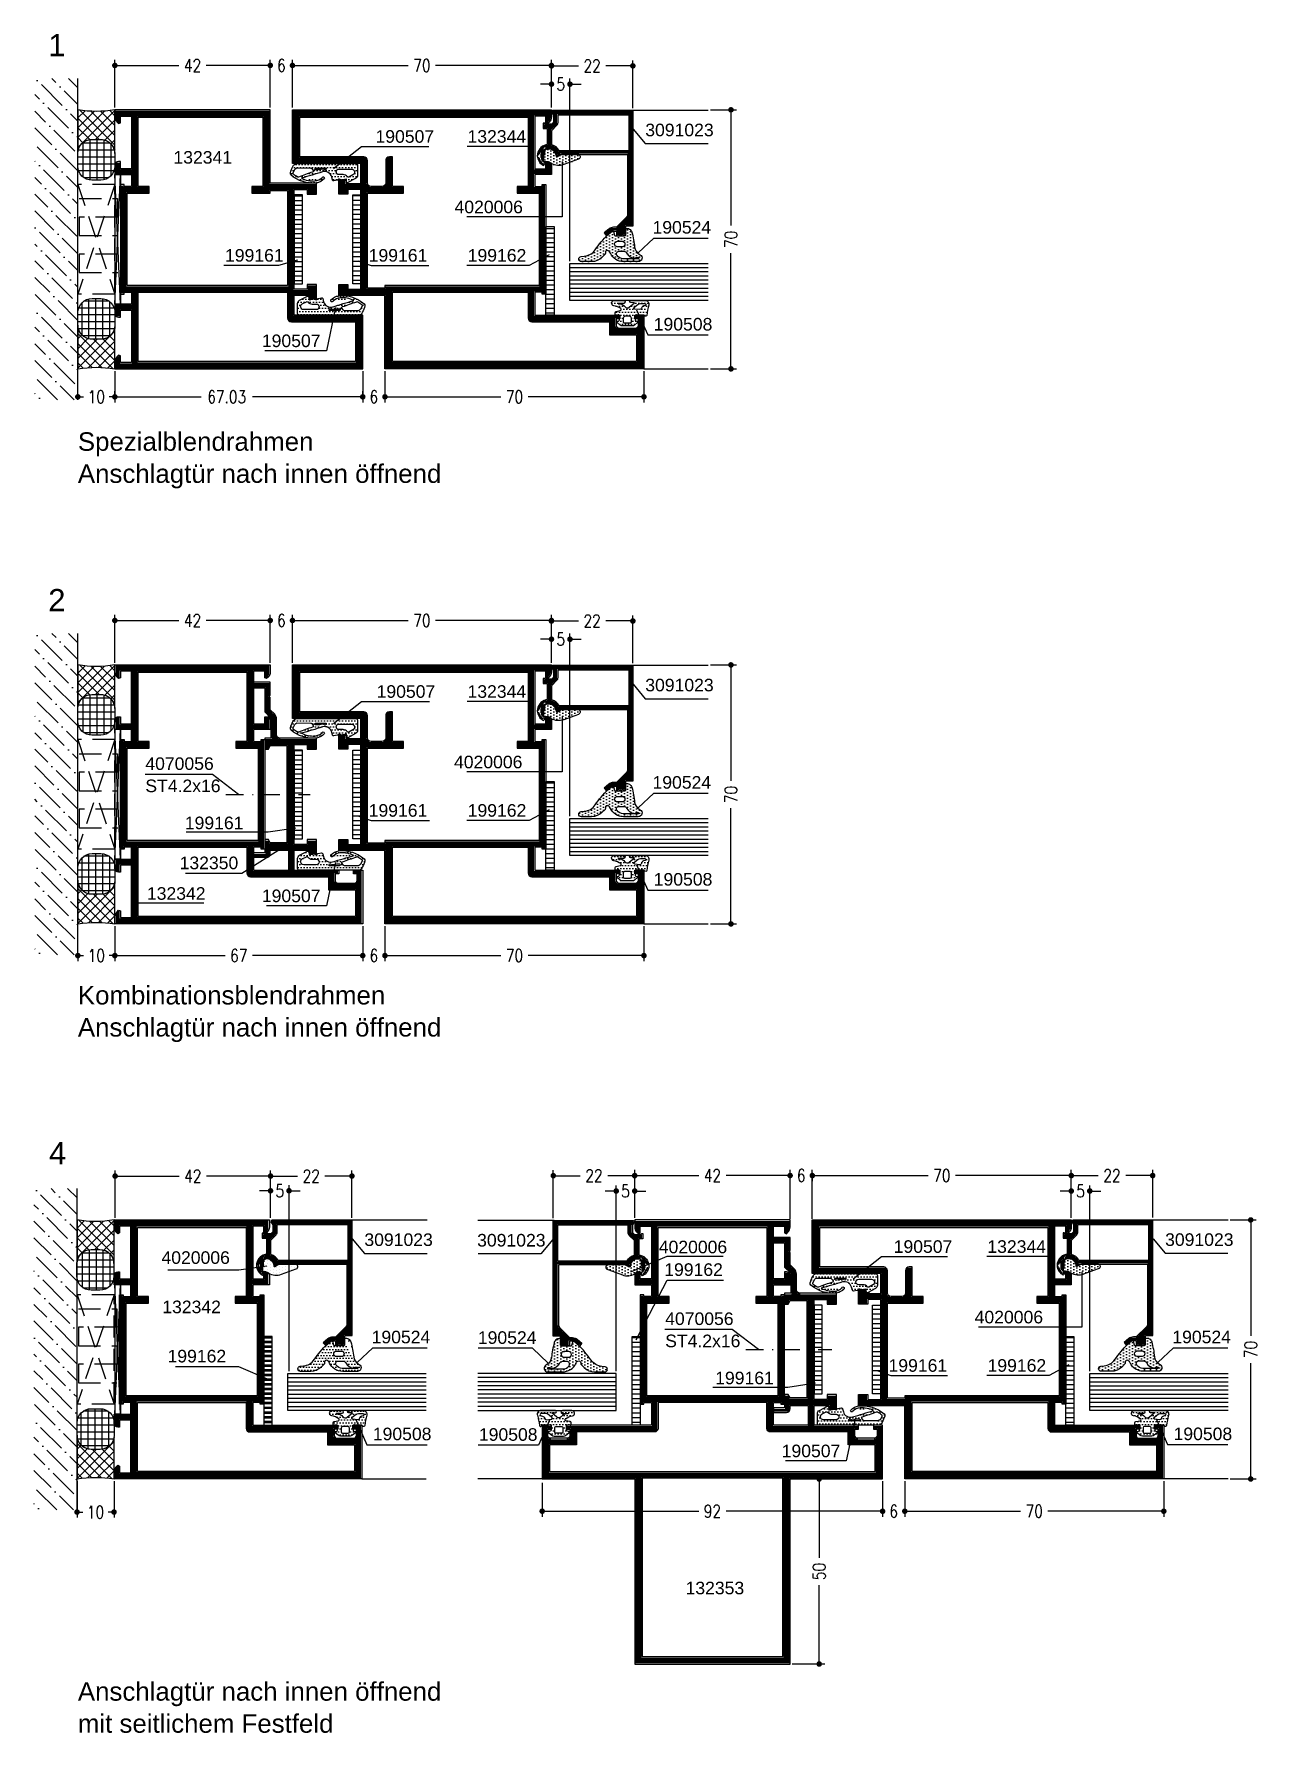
# Model space of a CAD drawing. Extents: x 14 to 627, y 30 to 279.
# Drawn here: x 13.9 to 179.4, y 30 to 259.5 of the extents above; entities outside this region: 1.
import ezdxf
from ezdxf.enums import TextEntityAlignment as Align

# ---------------------------------------------------------------- set-up
doc = ezdxf.new("R2010")
doc.units = 0
doc.header["$LTSCALE"] = 6
for name, pattern in [('AUSGEZOGEN', [0]), ('CENTER', [1.02, 0.5, -0.25, 0.02, -0.25]), ('VERDECKT', [0.75, 0.5, -0.25])]:
    doc.linetypes.add(name, pattern=pattern)
doc.layers.get('0').update_dxf_attribs({"color": 4, "linetype": 'CONTINUOUS'})
doc.layers.get('DEFPOINTS').update_dxf_attribs({"linetype": 'AUSGEZOGEN'})
for name, color, linetype in [('01TXT', 7, 'CONTINUOUS'), ('CENT_18', 3, 'CENTER'), ('CONST18', 3, 'CONTINUOUS'), ('CONST25', 3, 'CONTINUOUS'), ('DICHT_PAR', 3, 'CONTINUOUS'), ('DICHT_SCH', 3, 'CONTINUOUS'), ('HIDE_25', 3, 'VERDECKT'), ('KH_NOR', 7, 'CONTINUOUS'), ('KH_SCH', 3, 'CONTINUOUS'), ('KN_NOR', 7, 'CONTINUOUS'), ('KN_SCH', 3, 'CONTINUOUS'), ('LLMASSE', 7, 'AUSGEZOGEN'), ('PNR', 7, 'CONTINUOUS')]:
    doc.layers.add(name, color=color, linetype=linetype)
doc.styles.get("Standard").update_dxf_attribs({"font": 'simplex.shx', "width": 0.8})
doc.styles.add('SWISS', font='swiss.ttf')
doc.styles.add('SWISSL', font='swissl.ttf')
doc.dimstyles.new('DOK-1ZU1-PUNKT', dxfattribs={"dimscale": 0, "dimtxt": 3, "dimasz": 1.5, "dimexe": 1.5, "dimexo": 0.6, "dimgap": 1.5, "dimtad": 0, "dimdsep": 46, "dimtxsty": 'Standard', "dimblk": 'PUNKT', "dimblk1": 'PUNKT', "dimblk2": 'PUNKT', "dimcen": 0, "dimclrd": 2, "dimclre": 2, "dimclrt": 7, "dimadec": 0, "dimazin": 0, "dimtfac": 0.7, "dimtdec": 4, "dimtofl": 0, "dimtmove": 0, "dimatfit": 3, "dimldrblk": 'PUNKT', "dimfxl": 1, "dimtolj": 1, "dimtzin": 0, "dimarcsym": 0})
doc.dimstyles.new('DOK-1ZU1-STRICH1', dxfattribs={"dimscale": 0, "dimtxt": 3, "dimasz": 1.5, "dimexe": 1.5, "dimexo": 0.6, "dimgap": 1.5, "dimtad": 0, "dimdsep": 46, "dimtxsty": 'Standard', "dimblk": 'PUNKT', "dimblk1": 'PUNKT', "dimblk2": 'PUNKT', "dimcen": 0, "dimclrd": 2, "dimclre": 2, "dimclrt": 7, "dimadec": 0, "dimazin": 0, "dimtfac": 0.7, "dimtdec": 4, "dimtofl": 0, "dimtmove": 0, "dimatfit": 3, "dimldrblk": 'PUNKT', "dimfxl": 1, "dimtolj": 1, "dimtzin": 0, "dimarcsym": 0})
doc.dimstyles.new('DOK-1ZU2-PUNKT', dxfattribs={"dimscale": 0.5, "dimtxt": 3.4, "dimasz": 1.5, "dimexe": 1.5, "dimexo": 0.6, "dimgap": 1.5, "dimtad": 0, "dimlfac": 2, "dimdsep": 46, "dimtxsty": 'Standard', "dimblk": 'PUNKT', "dimblk1": 'PUNKT', "dimblk2": 'PUNKT', "dimcen": 0, "dimclrd": 3, "dimclre": 3, "dimclrt": 3, "dimadec": 0, "dimazin": 0, "dimtfac": 0.7, "dimtdec": 4, "dimtofl": 0, "dimtmove": 0, "dimatfit": 3, "dimldrblk": 'PUNKT', "dimfxl": 1, "dimtolj": 1, "dimtzin": 0, "dimarcsym": 0})
doc.dimstyles.new('DOK-1ZU2-STRICH18', dxfattribs={"dimscale": 0.5, "dimtxt": 3.4, "dimasz": 1.5, "dimexe": 1.5, "dimexo": 0.6, "dimgap": 1.5, "dimtad": 0, "dimlfac": 2, "dimdsep": 46, "dimtxsty": 'Standard', "dimblk": 'PUNKT', "dimblk1": 'PUNKT', "dimblk2": 'PUNKT', "dimcen": 0, "dimclrd": 3, "dimclre": 3, "dimclrt": 3, "dimadec": 0, "dimazin": 0, "dimtfac": 0.7, "dimtdec": 4, "dimtofl": 0, "dimtmove": 0, "dimatfit": 3, "dimldrblk": 'PUNKT', "dimfxl": 1, "dimtolj": 1, "dimtzin": 0, "dimarcsym": 0})
pattern_1 = [(0, (-2.28264, 11.5275), (0.1984375, 0.396875), [0, -0.396875])]

msp = doc.modelspace()

# ---------------------------------------------------------------- texts
at = {"layer": '01TXT', "color": 40, "style": 'SWISS'}
for s, height, p in [('Brandschutzfassade F30 (EI30) / G30 (E30)', 3, (545.601, 275.8874)), ('1', 3, (15.8217, 256.5293)), ('Spezialblendrahmen', 2.5, (19.8217, 203.21)), ('Anschlagtür nach innen öffnend', 2.5, (19.8217, 198.8766)), ('2', 3, (15.822, 181.5293)), ('Kombinationsblendrahmen', 2.5, (19.8217, 128.3975)), ('Anschlagtür nach innen öffnend', 2.5, (19.8217, 124.0642)), ('4', 3, (15.9257, 106.8067)), ('Anschlagtür nach innen öffnend', 2.5, (19.8217, 34.3226)), ('mit seitlichem Festfeld', 2.5, (19.8217, 29.9893))]:
    msp.add_text(s, height=height, dxfattribs=at).set_placement(p)
at = {"layer": 'PNR', "color": 10, "style": 'SWISSL'}
for s, p in [('190507', (60.0436, 244.8325)), ('132344', (72.4786, 244.8325)), ('132341', (32.7379, 242.0102)), ('199161', (39.7111, 228.7677)), ('199162', (72.5046, 228.7677)), ('190507', (60.1936, 169.8326)), ('132344', (72.4786, 169.8326)), ('4070056', (28.9411, 160.0845)), ('ST4.2x16', (28.9411, 157.0845)), ('199162', (72.5046, 153.7678)), ('199161', (34.2778, 152.0779)), ('132342', (29.1514, 142.542)), ('3091023', (58.5407, 95.7634)), ('3091023', (73.7772, 95.6893)), ('190507', (130.0723, 94.8326)), ('132344', (142.7266, 94.8326)), ('132342', (31.2296, 86.6813)), ('4070056', (99.1891, 85.0846)), ('190524', (59.5205, 82.6087)), ('190524', (73.8757, 82.5346)), ('ST4.2x16', (99.1891, 82.0846)), ('199162', (142.7526, 78.7678)), ('199161', (105.9476, 77.0779)), ('190508', (59.6838, 69.5144)), ('190508', (74.0156, 69.4402)), ('132353', (101.9441, 48.6968))]:
    msp.add_text(s, height=1.7, dxfattribs=at).set_placement(p)
for s, p in [('4020006', (79.966, 235.3066)), ('199161', (67.0476, 228.7677)), ('190507', (52.6121, 217.2199)), ('4020006', (79.8975, 160.3066)), ('199161', (67.0476, 153.7678)), ('132350', (41.4979, 146.6763)), ('190507', (52.6121, 142.22)), ('4020006', (107.568, 94.7772)), ('4020006', (40.3634, 93.3451)), ('199162', (106.9879, 91.7206)), ('4020006', (150.2569, 85.3067)), ('199162', (39.8634, 80.0275)), ('199161', (137.2956, 78.7678)), ('190507', (122.8601, 67.22))]:
    msp.add_text(s, height=1.7, dxfattribs=at).set_placement(p, align=Align.RIGHT)

# ---------------------------------------------------------------- blocks, each defined once
blk = doc.blocks.new('*X11')
for p, q in [((21.88, 27.18), (22, 27.31)), ((26.88, 22.18), (21.88, 27.18)), ((21.88, 25.86), (22.56, 26.54)), ((21.88, 24.53), (23.48, 26.13)), ((21.88, 23.21), (24.78, 26.1)), ((25.46, 22.27), (21.88, 25.85)), ((22.14, 22.14), (26.88, 26.88)), ((23.62, 22.29), (26.88, 25.55)), ((26.88, 23.5), (24.28, 26.1)), ((26.88, 24.83), (25.52, 26.19)), ((26.88, 26.15), (26.34, 26.69)), ((26.88, 27.48), (26.81, 27.55)), ((24.1, 22.31), (21.88, 24.52)), ((22.85, 22.23), (21.88, 23.2)), ((24.95, 22.3), (26.88, 24.23)), ((26.18, 22.2), (26.88, 22.9))]:
    blk.add_line(p, q)
blk = doc.blocks.new('*X10')
for p, q in [((19.09, 175.31), (23.88, 175.31)), ((19.69, 171.53), (19.69, 176.18)), ((19.79, 176.25), (23.18, 176.25)), ((20.62, 171.12), (20.62, 176.58)), ((21.56, 171.1), (21.56, 176.6)), ((22.5, 171.15), (22.5, 176.55)), ((23.44, 171.67), (23.44, 176.03)), ((18.99, 174.38), (23.99, 174.38)), ((18.99, 173.44), (23.99, 173.44)), ((19.05, 172.5), (23.92, 172.5)), ((19.64, 171.56), (23.33, 171.56))]:
    blk.add_line(p, q)
blk = doc.blocks.new('*X8')
for p, q in [((55.8, 46.9), (55.8, 66.8)), ((56, 46.9), (56, 66.8)), ((56.2, 46.9), (56.2, 66.8)), ((56.4, 46.91), (56.4, 66.8)), ((56.6, 46.96), (56.6, 66.8)), ((56.8, 47.08), (56.8, 66.8)), ((57, 47.31), (57, 66.8)), ((57.2, 65.2), (57.2, 66.8)), ((57.4, 65.2), (57.4, 66.8)), ((57.6, 65.2), (57.6, 66.8)), ((57.8, 65.2), (57.8, 66.8)), ((58, 65.2), (58, 66.8)), ((58.2, 65.2), (58.2, 66.8)), ((58.4, 65.2), (58.4, 66.8)), ((58.6, 65.2), (58.6, 66.8)), ((58.8, 65.2), (58.8, 66.8)), ((59, 65.2), (59, 66.8)), ((59.2, 65.2), (59.2, 66.8)), ((59.4, 65.2), (59.4, 66.8)), ((59.6, 65.2), (59.6, 66.8)), ((59.8, 65.2), (59.8, 66.8)), ((60, 65.2), (60, 66.8)), ((60.2, 65.2), (60.2, 66.8)), ((60.4, 65.2), (60.4, 66.8)), ((60.6, 65.2), (60.6, 66.8)), ((60.8, 65.2), (60.8, 66.8)), ((61, 65.2), (61, 66.8)), ((61.2, 65.2), (61.2, 66.8)), ((61.4, 65.2), (61.4, 66.8)), ((61.6, 65.2), (61.6, 66.8)), ((61.8, 65.2), (61.8, 66.8)), ((62, 65.2), (62, 66.8)), ((62.2, 65.2), (62.2, 66.8)), ((62.4, 65.2), (62.4, 66.8)), ((62.6, 65.2), (62.6, 66.8)), ((62.8, 65.2), (62.8, 66.8)), ((63, 65.2), (63, 66.8)), ((63.2, 65.2), (63.2, 66.8)), ((63.4, 65.2), (63.4, 66.8)), ((63.6, 65.2), (63.6, 66.8)), ((63.8, 65.2), (63.8, 66.8)), ((64, 65.2), (64, 66.8)), ((64.2, 65.2), (64.2, 66.8)), ((64.4, 65.2), (64.4, 66.8)), ((64.6, 65.2), (64.6, 66.8)), ((64.8, 65.2), (64.8, 66.8)), ((65, 65.2), (65, 66.8)), ((65.2, 65.2), (65.2, 66.8)), ((65.4, 65.2), (65.4, 66.8)), ((65.6, 65.2), (65.6, 66.8)), ((65.8, 65.2), (65.8, 66.8)), ((66, 65.2), (66, 66.8)), ((66.2, 65.2), (66.2, 66.8)), ((66.4, 65.2), (66.4, 66.8)), ((66.6, 65.2), (66.6, 66.8)), ((66.8, 65.2), (66.8, 66.8)), ((67, 65.2), (67, 66.8)), ((67.2, 65.2), (67.2, 66.8)), ((67.4, 65.2), (67.4, 66.8)), ((67.6, 65.2), (67.6, 66.8)), ((67.8, 65.2), (67.8, 66.8)), ((68, 65.2), (68, 66.8)), ((68.2, 65.2), (68.2, 66.8)), ((68.4, 4.7), (68.4, 66.8)), ((68.6, 0.2), (68.6, 66.8)), ((68.8, 0.2), (68.8, 66.8)), ((69, 0.2), (69, 66.8)), ((69.2, 0.2), (69.2, 66.8)), ((69.4, 0.2), (69.4, 66.8)), ((69.6, 0.2), (69.6, 66.8)), ((20.2, 40.2), (20.2, 54.3)), ((20.4, 40.2), (20.4, 54.3)), ((20.6, 40.2), (20.6, 54.3)), ((20.8, 40.2), (20.8, 54.3)), ((21, 37.2), (21, 54.3)), ((21.2, 37.2), (21.2, 54.3)), ((21.4, 52.2), (21.4, 54.3)), ((21.6, 52.2), (21.6, 54.3)), ((21.8, 52.2), (21.8, 54.3)), ((22, 52.2), (22, 54.3)), ((22.2, 52.2), (22.2, 54.3)), ((22.4, 52.2), (22.4, 54.3)), ((47.6, 52.2), (47.6, 54.3)), ((47.8, 52.2), (47.8, 54.3)), ((48, 52.2), (48, 54.3)), ((48.2, 52.2), (48.2, 54.3)), ((48.4, 52.2), (48.4, 54.3)), ((48.6, 52.2), (48.6, 54.3)), ((48.8, 1.7), (48.8, 54.3)), ((49, 1.7), (49, 54.3)), ((49.2, 46.9), (49.2, 54.3)), ((49.4, 46.9), (49.4, 54.3)), ((49.6, 46.9), (49.6, 54.3)), ((49.8, 46.9), (49.8, 54.3)), ((50, 52.7), (50, 54.3)), ((50.2, 52.7), (50.2, 54.3)), ((50.4, 52.7), (50.4, 54.3)), ((50.6, 52.7), (50.6, 54.3)), ((50.8, 52.7), (50.8, 54.3)), ((51, 52.7), (51, 53.38)), ((21.4, 37.2), (21.4, 48.3)), ((21.6, 46.9), (21.6, 48.3)), ((21.8, 46.9), (21.8, 48.3)), ((22, 46.9), (22, 48.3)), ((22.2, 46.9), (22.2, 48.3)), ((22.4, 46.9), (22.4, 48.3)), ((22.6, 46.9), (22.6, 48.3)), ((22.8, 46.9), (22.8, 48.3)), ((23, 46.9), (23, 48.3)), ((23.2, 46.9), (23.2, 48.3)), ((23.4, 46.9), (23.4, 48.3)), ((23.6, 46.9), (23.6, 48.3)), ((23.8, 46.9), (23.8, 48.3)), ((24, 46.9), (24, 48.3)), ((24.2, 46.9), (24.2, 48.3)), ((24.4, 46.9), (24.4, 48.3)), ((24.6, 46.9), (24.6, 48.3)), ((24.8, 46.9), (24.8, 48.3)), ((25, 46.9), (25, 48.3)), ((25.2, 46.9), (25.2, 48.3)), ((25.4, 46.9), (25.4, 48.3)), ((25.6, 46.9), (25.6, 48.3)), ((25.8, 46.9), (25.8, 48.3)), ((26, 46.9), (26, 48.3)), ((26.2, 46.9), (26.2, 48.3)), ((26.4, 46.9), (26.4, 48.3)), ((26.6, 46.9), (26.6, 48.3)), ((26.8, 46.9), (26.8, 48.3)), ((27, 46.9), (27, 48.3)), ((27.2, 46.9), (27.2, 48.3)), ((27.4, 46.9), (27.4, 48.3)), ((27.6, 46.9), (27.6, 48.3)), ((27.8, 46.9), (27.8, 48.3)), ((28, 46.9), (28, 48.3)), ((28.2, 46.9), (28.2, 48.3)), ((28.4, 46.9), (28.4, 48.3)), ((28.6, 46.9), (28.6, 48.3)), ((28.8, 46.9), (28.8, 48.3)), ((29, 46.9), (29, 48.3)), ((29.2, 46.9), (29.2, 48.3)), ((29.4, 46.9), (29.4, 48.3)), ((29.6, 46.9), (29.6, 48.3)), ((29.8, 46.9), (29.8, 48.3)), ((30, 46.9), (30, 48.3)), ((30.2, 46.9), (30.2, 48.3)), ((30.4, 46.9), (30.4, 48.3)), ((30.6, 46.9), (30.6, 48.3)), ((30.8, 46.9), (30.8, 48.3)), ((31, 46.9), (31, 48.3)), ((31.2, 46.9), (31.2, 48.3)), ((31.4, 46.9), (31.4, 48.3)), ((31.6, 46.9), (31.6, 48.3)), ((31.8, 46.9), (31.8, 48.3)), ((32, 46.9), (32, 48.3)), ((32.2, 46.9), (32.2, 48.3)), ((32.4, 46.9), (32.4, 48.3)), ((32.6, 46.9), (32.6, 48.3)), ((32.8, 46.9), (32.8, 48.3)), ((33, 46.9), (33, 48.3)), ((33.2, 46.9), (33.2, 48.3)), ((33.4, 46.9), (33.4, 48.3)), ((33.6, 46.9), (33.6, 48.3)), ((33.8, 46.9), (33.8, 48.3)), ((34, 46.9), (34, 48.3)), ((34.2, 46.9), (34.2, 48.3)), ((34.4, 46.9), (34.4, 48.3)), ((34.6, 46.9), (34.6, 48.3)), ((34.8, 46.9), (34.8, 48.3)), ((35, 46.9), (35, 48.3)), ((35.2, 46.9), (35.2, 48.3)), ((35.4, 46.9), (35.4, 48.3)), ((35.6, 46.9), (35.6, 48.3)), ((35.8, 46.9), (35.8, 48.3)), ((36, 46.9), (36, 48.3)), ((36.2, 46.9), (36.2, 48.3)), ((36.4, 46.9), (36.4, 48.3)), ((36.6, 46.9), (36.6, 48.3)), ((36.8, 46.9), (36.8, 48.3)), ((37, 46.9), (37, 48.3)), ((37.2, 46.9), (37.2, 48.3)), ((37.4, 46.9), (37.4, 48.3)), ((37.6, 46.9), (37.6, 48.3)), ((37.8, 46.9), (37.8, 48.3)), ((38, 46.9), (38, 48.3)), ((38.2, 46.9), (38.2, 48.3)), ((38.4, 46.9), (38.4, 48.3)), ((38.6, 46.9), (38.6, 48.3)), ((38.8, 46.9), (38.8, 48.3)), ((39, 46.9), (39, 48.3)), ((39.2, 46.9), (39.2, 48.3)), ((39.4, 46.9), (39.4, 48.3)), ((39.6, 46.9), (39.6, 48.3)), ((39.8, 46.9), (39.8, 48.3)), ((40, 46.9), (40, 48.3)), ((40.2, 46.9), (40.2, 48.3)), ((40.4, 46.9), (40.4, 48.3)), ((40.6, 46.9), (40.6, 48.3)), ((40.8, 46.9), (40.8, 48.3)), ((41, 46.9), (41, 48.3)), ((41.2, 46.9), (41.2, 48.3)), ((41.4, 46.9), (41.4, 48.3)), ((41.6, 46.9), (41.6, 48.3)), ((41.8, 46.9), (41.8, 48.3)), ((42, 46.9), (42, 48.3)), ((42.2, 46.9), (42.2, 48.3)), ((42.4, 46.9), (42.4, 48.3)), ((42.6, 46.9), (42.6, 48.3)), ((42.8, 46.9), (42.8, 48.3)), ((43, 46.9), (43, 48.3)), ((43.2, 46.9), (43.2, 48.3)), ((43.4, 46.9), (43.4, 48.3)), ((43.6, 46.9), (43.6, 48.3)), ((43.8, 46.9), (43.8, 48.3)), ((44, 46.9), (44, 48.3)), ((44.2, 46.9), (44.2, 48.3)), ((44.4, 46.9), (44.4, 48.3)), ((44.6, 46.9), (44.6, 48.3)), ((44.8, 46.9), (44.8, 48.3)), ((45, 46.9), (45, 48.3)), ((45.2, 46.9), (45.2, 48.3)), ((45.4, 46.9), (45.4, 48.3)), ((45.6, 46.9), (45.6, 48.3)), ((45.8, 46.9), (45.8, 48.3)), ((46, 46.9), (46, 48.3)), ((46.2, 46.9), (46.2, 48.3)), ((46.4, 46.9), (46.4, 48.3)), ((46.6, 46.9), (46.6, 48.3)), ((46.8, 46.9), (46.8, 48.3)), ((47, 46.9), (47, 48.3)), ((47.2, 46.9), (47.2, 48.3)), ((47.4, 46.9), (47.4, 48.3)), ((47.6, 46.9), (47.6, 48.3)), ((47.8, 1.7), (47.8, 48.3)), ((48, 1.7), (48, 48.3)), ((48.2, 1.7), (48.2, 48.3)), ((48.4, 1.7), (48.4, 48.3)), ((48.6, 1.7), (48.6, 48.3)), ((50, 46.9), (50, 48.3)), ((50.2, 46.9), (50.2, 48.3)), ((50.4, 46.9), (50.4, 48.3)), ((50.6, 46.9), (50.6, 48.3)), ((50.8, 46.9), (50.8, 48.3)), ((51, 46.9), (51, 48.3)), ((51.2, 46.9), (51.2, 48.3)), ((51.4, 46.9), (51.4, 48.3)), ((51.6, 46.9), (51.6, 48.3)), ((51.8, 46.9), (51.8, 48.3)), ((52, 46.9), (52, 48.3)), ((52.2, 46.9), (52.2, 48.3)), ((52.4, 46.9), (52.4, 48.3)), ((52.6, 46.9), (52.6, 48.3)), ((52.8, 46.9), (52.8, 48.3)), ((53, 46.9), (53, 48.3)), ((53.2, 46.9), (53.2, 48.3)), ((53.4, 46.9), (53.4, 48.3)), ((53.6, 46.9), (53.6, 48.3)), ((53.8, 46.9), (53.8, 48.3)), ((54, 46.9), (54, 48.3)), ((54.2, 46.9), (54.2, 48.3)), ((54.4, 46.9), (54.4, 48.3)), ((54.6, 46.9), (54.6, 48.3)), ((54.8, 46.9), (54.8, 48.3)), ((55, 46.9), (55, 48.3)), ((55.2, 46.9), (55.2, 48.3)), ((55.4, 46.9), (55.4, 48.3)), ((55.6, 46.9), (55.6, 48.3)), ((0.4, 0.2), (0.4, 41.8)), ((0.6, 0.2), (0.6, 41.8)), ((0.8, 0.2), (0.8, 41.8)), ((1, 0.2), (1, 41.8)), ((1.2, 0.2), (1.2, 41.8)), ((1.4, 0.2), (1.4, 41.8)), ((1.6, 4.7), (1.6, 41.8)), ((1.8, 40.2), (1.8, 41.8)), ((2, 40.2), (2, 41.8)), ((2.2, 40.2), (2.2, 41.8)), ((2.4, 40.2), (2.4, 41.8)), ((2.6, 40.2), (2.6, 41.8)), ((2.8, 40.2), (2.8, 41.8)), ((3, 40.2), (3, 41.8)), ((3.2, 40.2), (3.2, 41.8)), ((3.4, 40.2), (3.4, 41.8)), ((3.6, 40.2), (3.6, 41.8)), ((3.8, 40.2), (3.8, 41.8)), ((4, 40.2), (4, 41.8)), ((4.2, 40.2), (4.2, 41.8)), ((4.4, 40.2), (4.4, 41.8)), ((4.6, 40.2), (4.6, 41.8)), ((4.8, 40.2), (4.8, 41.8)), ((5, 40.2), (5, 41.8)), ((5.2, 40.2), (5.2, 41.8)), ((5.4, 40.2), (5.4, 41.8)), ((5.6, 40.2), (5.6, 41.8)), ((5.8, 40.2), (5.8, 41.8)), ((6, 40.2), (6, 41.8)), ((6.2, 40.2), (6.2, 41.8)), ((6.4, 40.2), (6.4, 41.8)), ((6.6, 40.2), (6.6, 41.8)), ((6.8, 40.2), (6.8, 41.8)), ((7, 40.2), (7, 41.8)), ((7.2, 40.2), (7.2, 41.8)), ((7.4, 40.2), (7.4, 41.8)), ((7.6, 40.2), (7.6, 41.8)), ((7.8, 40.2), (7.8, 41.8)), ((8, 40.2), (8, 41.8)), ((8.2, 40.2), (8.2, 41.8)), ((8.4, 40.2), (8.4, 41.8)), ((8.6, 40.2), (8.6, 41.8)), ((8.8, 40.2), (8.8, 41.8)), ((9, 40.2), (9, 41.8)), ((9.2, 40.2), (9.2, 41.8)), ((9.4, 40.2), (9.4, 41.8)), ((9.6, 40.2), (9.6, 41.8)), ((9.8, 40.2), (9.8, 41.8)), ((10, 40.2), (10, 41.8)), ((10.2, 40.2), (10.2, 41.8)), ((10.4, 40.2), (10.4, 41.8)), ((10.6, 40.2), (10.6, 41.8)), ((10.8, 40.2), (10.8, 41.8)), ((11, 40.2), (11, 41.8)), ((11.2, 40.2), (11.2, 41.8)), ((11.4, 40.2), (11.4, 41.8)), ((11.6, 40.2), (11.6, 41.8)), ((11.8, 40.2), (11.8, 41.8)), ((12, 40.2), (12, 41.8)), ((12.2, 40.2), (12.2, 41.8)), ((12.4, 40.2), (12.4, 41.8)), ((12.6, 40.2), (12.6, 41.8)), ((12.8, 40.2), (12.8, 41.8)), ((13, 40.2), (13, 41.8)), ((13.2, 40.2), (13.2, 41.8)), ((13.4, 40.2), (13.4, 41.8)), ((13.6, 40.2), (13.6, 41.8)), ((13.8, 40.2), (13.8, 41.8)), ((14, 40.2), (14, 41.8)), ((14.2, 40.2), (14.2, 41.8)), ((14.4, 40.2), (14.4, 41.8)), ((14.6, 40.2), (14.6, 41.8)), ((14.8, 40.2), (14.8, 41.8)), ((15, 40.2), (15, 41.8)), ((15.2, 40.2), (15.2, 41.8)), ((15.4, 40.2), (15.4, 41.8)), ((15.6, 40.2), (15.6, 41.8)), ((15.8, 40.2), (15.8, 41.8)), ((16, 40.2), (16, 41.8)), ((16.2, 40.2), (16.2, 41.8)), ((16.4, 40.2), (16.4, 41.8)), ((16.6, 40.2), (16.6, 41.8)), ((16.8, 40.2), (16.8, 41.8)), ((17, 40.2), (17, 41.8)), ((17.2, 40.2), (17.2, 41.8)), ((17.4, 40.2), (17.4, 41.8)), ((17.6, 40.2), (17.6, 41.8)), ((17.8, 40.2), (17.8, 41.8)), ((18, 40.2), (18, 41.8)), ((18.2, 40.2), (18.2, 41.8)), ((18.4, 40.2), (18.4, 41.8)), ((18.6, 40.2), (18.6, 41.8)), ((18.8, 40.2), (18.8, 41.8)), ((19, 40.2), (19, 41.8)), ((19.2, 40.2), (19.2, 41.8)), ((19.4, 40.2), (19.4, 41.8)), ((19.6, 40.2), (19.6, 41.8)), ((19.8, 40.2), (19.8, 41.8)), ((20, 40.2), (20, 41.8)), ((21.6, 37.2), (21.6, 41.8)), ((21.8, 37.2), (21.8, 41.8)), ((22, 37.2), (22, 41.8)), ((22.2, 37.2), (22.2, 41.8)), ((1.8, 4.7), (1.8, 6.1)), ((2, 4.7), (2, 6.1)), ((2.2, 4.7), (2.2, 6.1)), ((2.4, 4.7), (2.4, 6.1)), ((2.6, 4.7), (2.6, 6.1)), ((2.8, 4.7), (2.8, 6.1)), ((3, 4.7), (3, 6.1)), ((3.2, 4.7), (3.2, 6.1)), ((3.4, 4.7), (3.4, 6.1)), ((3.6, 4.7), (3.6, 6.1)), ((3.8, 4.7), (3.8, 6.1)), ((4, 4.7), (4, 6.1)), ((4.2, 4.7), (4.2, 6.1)), ((4.4, 4.7), (4.4, 6.1)), ((4.6, 4.7), (4.6, 6.1)), ((4.8, 4.7), (4.8, 6.1)), ((5, 4.7), (5, 6.1)), ((5.2, 4.7), (5.2, 6.1)), ((5.4, 4.7), (5.4, 6.1)), ((5.6, 4.7), (5.6, 6.1)), ((5.8, 4.7), (5.8, 6.1)), ((6, 4.7), (6, 6.1)), ((6.2, 4.7), (6.2, 6.1)), ((6.4, 4.7), (6.4, 6.1)), ((6.6, 4.7), (6.6, 6.1)), ((6.8, 4.7), (6.8, 6.1)), ((7, 4.7), (7, 6.1)), ((7.2, 4.7), (7.2, 6.1)), ((7.4, 4.7), (7.4, 6.1)), ((7.6, 4.7), (7.6, 6.1)), ((7.8, 4.7), (7.8, 6.1)), ((8, 4.7), (8, 6.1)), ((8.2, 4.7), (8.2, 6.1)), ((8.4, 4.7), (8.4, 6.1)), ((8.6, 4.7), (8.6, 6.1)), ((8.8, 4.7), (8.8, 6.1)), ((9, 4.7), (9, 6.1)), ((9.2, 4.7), (9.2, 6.1)), ((9.4, 4.7), (9.4, 6.1)), ((9.6, 4.7), (9.6, 6.1)), ((9.8, 4.7), (9.8, 6.1)), ((10, 4.7), (10, 6.1)), ((10.2, 4.7), (10.2, 6.1)), ((10.4, 4.7), (10.4, 6.1)), ((10.6, 4.7), (10.6, 6.1)), ((10.8, 4.7), (10.8, 6.1)), ((11, 4.7), (11, 6.1)), ((11.2, 4.7), (11.2, 6.1)), ((11.4, 4.7), (11.4, 6.1)), ((11.6, 4.7), (11.6, 6.1)), ((11.8, 4.7), (11.8, 6.1)), ((12, 4.7), (12, 6.1)), ((12.2, 4.7), (12.2, 6.1)), ((12.4, 4.7), (12.4, 6.1)), ((12.6, 4.7), (12.6, 6.1)), ((12.8, 4.7), (12.8, 6.1)), ((13, 4.7), (13, 6.1)), ((13.2, 4.7), (13.2, 6.1)), ((13.4, 4.7), (13.4, 6.1)), ((13.6, 4.7), (13.6, 6.1)), ((13.8, 4.7), (13.8, 6.1)), ((14, 4.7), (14, 6.1)), ((14.2, 4.7), (14.2, 6.1)), ((14.4, 4.7), (14.4, 6.1)), ((14.6, 4.7), (14.6, 6.1)), ((14.8, 4.7), (14.8, 6.1)), ((15, 4.7), (15, 6.1)), ((15.2, 4.7), (15.2, 6.1)), ((15.4, 4.7), (15.4, 6.1)), ((15.6, 4.7), (15.6, 6.1)), ((15.8, 4.7), (15.8, 6.1)), ((16, 4.7), (16, 6.1)), ((16.2, 0.2), (16.2, 6.1)), ((16.4, 0.2), (16.4, 6.1)), ((16.6, 0.2), (16.6, 6.1)), ((16.8, 0.2), (16.8, 6.1)), ((17, 0.2), (17, 6.1)), ((17.2, 0.2), (17.2, 6.1)), ((17.4, 4.7), (17.4, 6.1)), ((17.6, 4.7), (17.6, 6.1)), ((17.8, 4.7), (17.8, 6.1)), ((18, 4.7), (18, 6.1)), ((18.2, 4.7), (18.2, 6.1)), ((18.4, 4.7), (18.4, 6.1)), ((18.6, 4.7), (18.6, 6.1)), ((18.8, 4.7), (18.8, 6.1)), ((19, 4.7), (19, 6.1)), ((19.2, 4.7), (19.2, 6.1)), ((19.4, 4.7), (19.4, 6.1)), ((19.6, 4.7), (19.6, 6.1)), ((19.8, 4.7), (19.8, 6.1)), ((20, 4.7), (20, 6.1)), ((20.2, 4.7), (20.2, 6.1)), ((20.4, 4.7), (20.4, 6.1)), ((20.6, 4.7), (20.6, 6.1)), ((20.8, 4.7), (20.8, 6.1)), ((21, 1.7), (21, 9.1)), ((21.2, 1.7), (21.2, 9.1)), ((21.4, 1.7), (21.4, 9.1)), ((21.6, 1.7), (21.6, 9.1)), ((21.8, 1.7), (21.8, 9.1)), ((22, 1.7), (22, 9.1)), ((22.2, 1.7), (22.2, 9.1)), ((49.2, 4.7), (49.2, 6.1)), ((49.4, 4.7), (49.4, 6.1)), ((49.6, 4.7), (49.6, 6.1)), ((49.8, 4.7), (49.8, 6.1)), ((50, 4.7), (50, 6.1)), ((50.2, 4.7), (50.2, 6.1)), ((50.4, 4.7), (50.4, 6.1)), ((50.6, 4.7), (50.6, 6.1)), ((50.8, 4.7), (50.8, 6.1)), ((51, 4.7), (51, 6.1)), ((51.2, 4.7), (51.2, 6.1)), ((51.4, 4.7), (51.4, 6.1)), ((51.6, 4.7), (51.6, 6.1)), ((51.8, 4.7), (51.8, 6.1)), ((52, 4.7), (52, 6.1)), ((52.2, 4.7), (52.2, 6.1)), ((52.4, 4.7), (52.4, 6.1)), ((52.6, 4.7), (52.6, 6.1)), ((52.8, 0.2), (52.8, 6.1)), ((53, 0.2), (53, 6.1)), ((53.2, 0.2), (53.2, 6.1)), ((53.4, 0.2), (53.4, 6.1)), ((53.6, 0.2), (53.6, 6.1)), ((53.8, 0.2), (53.8, 6.1)), ((54, 4.7), (54, 6.1)), ((54.2, 4.7), (54.2, 6.1)), ((54.4, 4.7), (54.4, 6.1)), ((54.6, 4.7), (54.6, 6.1)), ((54.8, 4.7), (54.8, 6.1)), ((55, 4.7), (55, 6.1)), ((55.2, 4.7), (55.2, 6.1)), ((55.4, 4.7), (55.4, 6.1)), ((55.6, 4.7), (55.6, 6.1)), ((55.8, 4.7), (55.8, 6.1)), ((56, 4.7), (56, 6.1)), ((56.2, 4.7), (56.2, 6.1)), ((56.4, 4.7), (56.4, 6.1)), ((56.6, 4.7), (56.6, 6.1)), ((56.8, 4.7), (56.8, 6.1)), ((57, 4.7), (57, 6.1)), ((57.2, 4.7), (57.2, 6.1)), ((57.4, 4.7), (57.4, 6.1)), ((57.6, 4.7), (57.6, 6.1)), ((57.8, 4.7), (57.8, 6.1)), ((58, 4.7), (58, 6.1)), ((58.2, 4.7), (58.2, 6.1)), ((58.4, 4.7), (58.4, 6.1)), ((58.6, 4.7), (58.6, 6.1)), ((58.8, 4.7), (58.8, 6.1)), ((59, 4.7), (59, 6.1)), ((59.2, 4.7), (59.2, 6.1)), ((59.4, 4.7), (59.4, 6.1)), ((59.6, 4.7), (59.6, 6.1)), ((59.8, 4.7), (59.8, 6.1)), ((60, 4.7), (60, 6.1)), ((60.2, 4.7), (60.2, 6.1)), ((60.4, 4.7), (60.4, 6.1)), ((60.6, 4.7), (60.6, 6.1)), ((60.8, 4.7), (60.8, 6.1)), ((61, 4.7), (61, 6.1)), ((61.2, 4.7), (61.2, 6.1)), ((61.4, 4.7), (61.4, 6.1)), ((61.6, 4.7), (61.6, 6.1)), ((61.8, 4.7), (61.8, 6.1)), ((62, 4.7), (62, 6.1)), ((62.2, 4.7), (62.2, 6.1)), ((62.4, 4.7), (62.4, 6.1)), ((62.6, 4.7), (62.6, 6.1)), ((62.8, 4.7), (62.8, 6.1)), ((63, 4.7), (63, 6.1)), ((63.2, 4.7), (63.2, 6.1)), ((63.4, 4.7), (63.4, 6.1)), ((63.6, 4.7), (63.6, 6.1)), ((63.8, 4.7), (63.8, 6.1)), ((64, 4.7), (64, 6.1)), ((64.2, 4.7), (64.2, 6.1)), ((64.4, 4.7), (64.4, 6.1)), ((64.6, 4.7), (64.6, 6.1)), ((64.8, 4.7), (64.8, 6.1)), ((65, 4.7), (65, 6.1)), ((65.2, 4.7), (65.2, 6.1)), ((65.4, 4.7), (65.4, 6.1)), ((65.6, 4.7), (65.6, 6.1)), ((65.8, 4.7), (65.8, 6.1)), ((66, 4.7), (66, 6.1)), ((66.2, 4.7), (66.2, 6.1)), ((66.4, 4.7), (66.4, 6.1)), ((66.6, 4.7), (66.6, 6.1)), ((66.8, 4.7), (66.8, 6.1)), ((67, 4.7), (67, 6.1)), ((67.2, 4.7), (67.2, 6.1)), ((67.4, 4.7), (67.4, 6.1)), ((67.6, 4.7), (67.6, 6.1)), ((67.8, 4.7), (67.8, 6.1)), ((68, 4.7), (68, 6.1)), ((68.2, 4.7), (68.2, 6.1)), ((1.6, 0.2), (1.6, 1.3)), ((1.8, 0.2), (1.8, 1.3)), ((2, 0.2), (2, 1.3)), ((2.2, 0.23), (2.2, 1.3)), ((2.4, 0.27), (2.4, 1.3)), ((2.6, 0.34), (2.6, 1.3)), ((2.8, 0.44), (2.8, 1.3)), ((3, 0.58), (3, 1.3)), ((3.2, 0.76), (3.2, 1.3)), ((3.4, 0.96), (3.4, 1.22)), ((14.4, 0.47), (14.4, 1.3)), ((14.6, 0.31), (14.6, 1.3)), ((14.8, 0.23), (14.8, 1.3)), ((15, 0.2), (15, 1.3)), ((15.2, 0.2), (15.2, 1.3)), ((15.4, 0.2), (15.4, 1.3)), ((15.6, 0.2), (15.6, 1.3)), ((15.8, 0.2), (15.8, 1.3)), ((16, 0.2), (16, 1.3)), ((20.6, 1.7), (20.6, 2.3)), ((20.8, 1.7), (20.8, 2.3)), ((22.4, 1.7), (22.4, 3.1)), ((22.6, 1.7), (22.6, 3.1)), ((22.8, 1.7), (22.8, 3.1)), ((23, 1.7), (23, 3.1)), ((23.2, 1.7), (23.2, 3.1)), ((23.4, 1.7), (23.4, 3.1)), ((23.6, 1.7), (23.6, 3.1)), ((23.8, 1.7), (23.8, 3.1)), ((24, 1.7), (24, 3.1)), ((24.2, 1.7), (24.2, 3.1)), ((24.4, 1.7), (24.4, 3.1)), ((24.6, 1.7), (24.6, 3.1)), ((24.8, 1.7), (24.8, 3.1)), ((25, 1.7), (25, 3.1)), ((25.2, 1.7), (25.2, 3.1)), ((25.4, 1.7), (25.4, 3.1)), ((25.6, 1.7), (25.6, 3.1)), ((25.8, 1.7), (25.8, 3.1)), ((26, 1.7), (26, 3.1)), ((26.2, 1.7), (26.2, 3.1)), ((26.4, 1.7), (26.4, 3.1)), ((26.6, 1.7), (26.6, 3.1)), ((26.8, 1.7), (26.8, 3.1)), ((27, 1.7), (27, 3.1)), ((27.2, 1.7), (27.2, 3.1)), ((27.4, 1.7), (27.4, 3.1)), ((27.6, 1.7), (27.6, 3.1)), ((27.8, 1.7), (27.8, 3.1)), ((28, 1.7), (28, 3.1)), ((28.2, 1.7), (28.2, 3.1)), ((28.4, 1.7), (28.4, 3.1)), ((28.6, 1.7), (28.6, 3.1)), ((28.8, 1.7), (28.8, 3.1)), ((29, 1.7), (29, 3.1)), ((29.2, 1.7), (29.2, 3.1)), ((29.4, 1.7), (29.4, 3.1)), ((29.6, 1.7), (29.6, 3.1)), ((29.8, 1.7), (29.8, 3.1)), ((30, 1.7), (30, 3.1)), ((30.2, 1.7), (30.2, 3.1)), ((30.4, 1.7), (30.4, 3.1)), ((30.6, 1.7), (30.6, 3.1)), ((30.8, 1.7), (30.8, 3.1)), ((31, 1.7), (31, 3.1)), ((31.2, 1.7), (31.2, 3.1)), ((31.4, 1.7), (31.4, 3.1)), ((31.6, 1.7), (31.6, 3.1)), ((31.8, 1.7), (31.8, 3.1)), ((32, 1.7), (32, 3.1)), ((32.2, 1.7), (32.2, 3.1)), ((32.4, 1.7), (32.4, 3.1)), ((32.6, 1.7), (32.6, 3.1)), ((32.8, 1.7), (32.8, 3.1)), ((33, 1.7), (33, 3.1)), ((33.2, 1.7), (33.2, 3.1)), ((33.4, 1.7), (33.4, 3.1)), ((33.6, 1.7), (33.6, 3.1)), ((33.8, 1.7), (33.8, 3.1)), ((34, 1.7), (34, 3.1)), ((34.2, 1.7), (34.2, 3.1)), ((34.4, 1.7), (34.4, 3.1)), ((34.6, 1.7), (34.6, 3.1)), ((34.8, 1.7), (34.8, 3.1)), ((35, 1.7), (35, 3.1)), ((35.2, 1.7), (35.2, 3.1)), ((35.4, 1.7), (35.4, 3.1)), ((35.6, 1.7), (35.6, 3.1)), ((35.8, 1.7), (35.8, 3.1)), ((36, 1.7), (36, 3.1)), ((36.2, 1.7), (36.2, 3.1)), ((36.4, 1.7), (36.4, 3.1)), ((36.6, 1.7), (36.6, 3.1)), ((36.8, 1.7), (36.8, 3.1)), ((37, 1.7), (37, 3.1)), ((37.2, 1.7), (37.2, 3.1)), ((37.4, 1.7), (37.4, 3.1)), ((37.6, 1.7), (37.6, 3.1)), ((37.8, 1.7), (37.8, 3.1)), ((38, 1.7), (38, 3.1)), ((38.2, 1.7), (38.2, 3.1)), ((38.4, 1.7), (38.4, 3.1)), ((38.6, 1.7), (38.6, 3.1)), ((38.8, 1.7), (38.8, 3.1)), ((39, 1.7), (39, 3.1)), ((39.2, 1.7), (39.2, 3.1)), ((39.4, 1.7), (39.4, 3.1)), ((39.6, 1.7), (39.6, 3.1)), ((39.8, 1.7), (39.8, 3.1)), ((40, 1.7), (40, 3.1)), ((40.2, 1.7), (40.2, 3.1)), ((40.4, 1.7), (40.4, 3.1)), ((40.6, 1.7), (40.6, 3.1)), ((40.8, 1.7), (40.8, 3.1)), ((41, 1.7), (41, 3.1)), ((41.2, 1.7), (41.2, 3.1)), ((41.4, 1.7), (41.4, 3.1)), ((41.6, 1.7), (41.6, 3.1)), ((41.8, 1.7), (41.8, 3.1)), ((42, 1.7), (42, 3.1)), ((42.2, 1.7), (42.2, 3.1)), ((42.4, 1.7), (42.4, 3.1)), ((42.6, 1.7), (42.6, 3.1)), ((42.8, 1.7), (42.8, 3.1)), ((43, 1.7), (43, 3.1)), ((43.2, 1.7), (43.2, 3.1)), ((43.4, 1.7), (43.4, 3.1)), ((43.6, 1.7), (43.6, 3.1)), ((43.8, 1.7), (43.8, 3.1)), ((44, 1.7), (44, 3.1)), ((44.2, 1.7), (44.2, 3.1)), ((44.4, 1.7), (44.4, 3.1)), ((44.6, 1.7), (44.6, 3.1)), ((44.8, 1.7), (44.8, 3.1)), ((45, 1.7), (45, 3.1)), ((45.2, 1.7), (45.2, 3.1)), ((45.4, 1.7), (45.4, 3.1)), ((45.6, 1.7), (45.6, 3.1)), ((45.8, 1.7), (45.8, 3.1)), ((46, 1.7), (46, 3.1)), ((46.2, 1.7), (46.2, 3.1)), ((46.4, 1.7), (46.4, 3.1)), ((46.6, 1.7), (46.6, 3.1)), ((46.8, 1.7), (46.8, 3.1)), ((47, 1.7), (47, 3.1)), ((47.2, 1.7), (47.2, 3.1)), ((47.4, 1.7), (47.4, 3.1)), ((47.6, 1.7), (47.6, 3.1)), ((49.2, 1.7), (49.2, 2.3)), ((49.4, 1.7), (49.4, 2.3)), ((54, 0.2), (54, 1.3)), ((54.2, 0.2), (54.2, 1.3)), ((54.4, 0.2), (54.4, 1.3)), ((54.6, 0.2), (54.6, 1.3)), ((54.8, 0.2), (54.8, 1.3)), ((55, 0.2), (55, 1.3)), ((55.2, 0.23), (55.2, 1.3)), ((55.4, 0.31), (55.4, 1.3)), ((55.6, 0.47), (55.6, 1.3)), ((66.6, 0.96), (66.6, 1.22)), ((66.8, 0.76), (66.8, 1.3)), ((67, 0.58), (67, 1.3)), ((67.2, 0.44), (67.2, 1.3)), ((67.4, 0.34), (67.4, 1.3)), ((67.6, 0.27), (67.6, 1.3)), ((67.8, 0.23), (67.8, 1.3)), ((68, 0.2), (68, 1.3)), ((68.2, 0.2), (68.2, 1.3)), ((68.4, 0.2), (68.4, 1.3))]:
    blk.add_line(p, q)
blk = doc.blocks.new('B-LL132341')
at = {"layer": 'KH_NOR'}
for points in [[(0, 0), (1.9, 0, 0.198912), (3.31, 0.59), (3.71, 0.99), (3.5, 1.5), (1.7, 1.5), (1.7, 4.5), (15.9, 4.5), (15.9, 1.5), (14, 1.5), (14, 1, 0.414214), (15, 0), (17.5, 0), (17.5, 4.5), (20.7, 4.5), (20.7, 2.5), (20.2, 2.5), (20.2, 1.5), (49.8, 1.5), (49.8, 2.5), (49.3, 2.5), (49.3, 4.5), (52.5, 4.5), (52.5, 0), (55, 0, 0.414214), (56, 1), (56, 1.5), (54.1, 1.5), (54.1, 4.5), (68.3, 4.5), (68.3, 1.5), (66.5, 1.5), (66.29, 0.99), (66.69, 0.59, 0.198912), (68.1, 0), (70, 0), (70, 67), (55.5, 67), (55.5, 48.5), (50.1, 48.5), (50.1, 52.5), (51.36, 52.5), (51, 54.5), (47.2, 54.5), (47.2, 52), (48.5, 52), (48.5, 48.5), (21.5, 48.5), (21.5, 52), (22.8, 52), (22.8, 54.5), (19.8, 54.5), (19.8, 42), (0, 42), (0, 0)], [(68, 6.3), (49.3, 6.3), (49.3, 46.7), (56.3, 46.7, 0.414214), (57.3, 47.7), (57.3, 65), (68, 65), (68, 6.3)]]:
    blk.add_lwpolyline(points, format="xyb", close=True, dxfattribs=at)
blk.add_lwpolyline([(2, 40), (20.7, 40), (20.7, 37), (22.5, 37), (22.5, 42), (21.8, 42), (21.8, 46.7), (47.5, 46.7), (47.5, 3.3), (22.5, 3.3), (22.5, 9.3), (20.7, 9.3), (20.7, 6.3), (2, 6.3), (2, 40)], close=True, dxfattribs=at)
at = {"layer": 'KH_SCH'}
blk.add_blockref('*X8', (0, 0), dxfattribs=at)
blk = doc.blocks.new('PUNKT')
at = {"color": 0, "linetype": 'CONTINUOUS'}
blk.add_line((-0.5, 0), (-1, 0), dxfattribs=at)
at = {"color": 0, "linetype": 'CONTINUOUS', "const_width": 0.5}
blk.add_lwpolyline([(-0.25, 0, 1), (0.25, 0, 1)], format="xyb", close=True, dxfattribs=at)
blk = doc.blocks.new('*D20')
at = {"layer": 'DEFPOINTS', "color": 0}
for p in [(48.82, 255.28), (48.82, 249.28), (83.82, 249.28)]:
    blk.add_point(p, dxfattribs=at)
at = {"layer": 'LLMASSE', "color": 3, "lineweight": -2}
for p, q in [((48.82, 249.58), (48.82, 256.03)), ((49.57, 255.28), (64.47, 255.28)), ((83.07, 255.28), (68.17, 255.28)), ((83.82, 249.58), (83.82, 256.03))]:
    blk.add_line(p, q, dxfattribs=at)
at = {"layer": 'LLMASSE', "color": 3, "lineweight": -2, "xscale": 0.75, "yscale": 0.75, "zscale": 0.75, "rotation": 180}
blk.add_blockref('PUNKT', (48.82, 255.28), dxfattribs=at)
at = {"layer": 'LLMASSE', "color": 3, "lineweight": -2, "xscale": 0.75, "yscale": 0.75, "zscale": 0.75}
blk.add_blockref('PUNKT', (83.82, 255.28), dxfattribs=at)
at = {"layer": 'LLMASSE', "color": 3, "insert": (66.32, 255.28), "char_height": 1.7, "attachment_point": 5}
blk.add_mtext('\\A1;70', dxfattribs=at)
blk = doc.blocks.new('*D21')
at = {"layer": 'DEFPOINTS', "color": 0}
for p in [(58.32, 214.28), (61.32, 214.28), (61.32, 210.5)]:
    blk.add_point(p, dxfattribs=at)
at = {"layer": 'LLMASSE', "color": 3, "lineweight": -2}
for p, q in [((58.32, 213.98), (58.32, 209.75)), ((61.32, 213.98), (61.32, 209.75)), ((57.57, 210.5), (56.82, 210.5)), ((62.07, 210.5), (62.82, 210.5))]:
    blk.add_line(p, q, dxfattribs=at)
at = {"layer": 'LLMASSE', "color": 3, "lineweight": -2, "xscale": 0.75, "yscale": 0.75, "zscale": 0.75}
blk.add_blockref('PUNKT', (58.32, 210.5), dxfattribs=at)
at = {"layer": 'LLMASSE', "color": 3, "lineweight": -2, "xscale": 0.75, "yscale": 0.75, "zscale": 0.75, "rotation": 180}
blk.add_blockref('PUNKT', (61.32, 210.5), dxfattribs=at)
at = {"layer": 'LLMASSE', "color": 3, "insert": (59.82, 210.5), "char_height": 1.7, "attachment_point": 5}
blk.add_mtext('\\A1;6', dxfattribs=at)
blk = doc.blocks.new('*D22')
at = {"layer": 'DEFPOINTS', "color": 0}
for p in [(83.82, 252.75), (83.82, 249.28), (86.32, 228.53)]:
    blk.add_point(p, dxfattribs=at)
at = {"layer": 'LLMASSE', "color": 3, "lineweight": -2}
for p, q in [((83.07, 252.75), (82.32, 252.75)), ((83.82, 249.58), (83.82, 253.5)), ((86.32, 228.83), (86.32, 253.5)), ((87.07, 252.75), (87.82, 252.75))]:
    blk.add_line(p, q, dxfattribs=at)
at = {"layer": 'LLMASSE', "color": 3, "lineweight": -2, "xscale": 0.75, "yscale": 0.75, "zscale": 0.75}
blk.add_blockref('PUNKT', (83.82, 252.75), dxfattribs=at)
at = {"layer": 'LLMASSE', "color": 3, "lineweight": -2, "xscale": 0.75, "yscale": 0.75, "zscale": 0.75, "rotation": 180}
blk.add_blockref('PUNKT', (86.32, 252.75), dxfattribs=at)
at = {"layer": 'LLMASSE', "color": 3, "insert": (85.07, 252.75), "char_height": 1.7, "attachment_point": 5}
blk.add_mtext('\\A1;5', dxfattribs=at)
blk = doc.blocks.new('STREIFEN')
at = {"layer": 'DICHT_SCH'}
h = blk.add_hatch(dxfattribs=at)
h.set_pattern_fill('LINE', color=256, scale=0.4, angle=90, style=0)
h.set_pattern_definition([(90, (-94.3153, -226.5009), (-1.27, 8e-17), [])])
h.paths.add_polyline_path([(0, 2.2), (0, 0), (24, 0), (24, 2.2)])
at = {"layer": 'DICHT_PAR'}
blk.add_lwpolyline([(0, 2.2), (0, 0), (24, 0), (24, 2.2)], close=True, dxfattribs=at)
blk = doc.blocks.new('LL199162')
blk.add_blockref('STREIFEN', (0, 0))
blk = doc.blocks.new('B-LL190508')
at = {"layer": 'DICHT_SCH'}
h = blk.add_hatch(dxfattribs=at)
h.set_pattern_fill('DOTS', color=256, scale=13, angle=-90, style=0)
h.set_pattern_definition([(270, (1.0507, -3.7068), (0.8125, -0.40625), [0, -0.8125])])
edge = h.paths.add_edge_path()
edge.add_arc((3, 0.33), 1, 0, 105.2232)
edge.add_arc((-2.51, 20.59), 20, -82.8855, -74.7768, ccw=False)
edge.add_arc((0, 0.45), 0.3, 97.1145, 240)
edge.add_arc((-0.3, -0.07), 0.3, 0, 60, ccw=False)
edge.add_line((0, -0.07), (0, -1.69))
edge.add_line((0, -1.69), (0.09, -2.02))
edge.add_arc((-0.2, -2.1), 0.3, -90, 15, ccw=False)
edge.add_line((-0.2, -2.4), (-1.27, -2.4))
edge.add_arc((-1.27, -2.1), 0.3, -165, -90, ccw=False)
edge.add_line((-1.56, -2.18), (-1.65, -1.85))
edge.add_arc((-1.84, -1.9), 0.2, 15, 140)
edge.add_line((-1.99, -1.77), (-2.67, -2.57))
edge.add_arc((-1.9, -3.21), 1, 140, 180)
edge.add_line((-2.9, -3.21), (-2.9, -5.79))
edge.add_arc((-1.9, -5.79), 1, 180, 220)
edge.add_line((-2.67, -6.43), (-1.99, -7.23))
edge.add_arc((-1.84, -7.1), 0.2, 220, 345)
edge.add_line((-1.65, -7.15), (-1.56, -6.82))
edge.add_arc((-1.27, -6.9), 0.3, 90, 165, ccw=False)
edge.add_line((-1.27, -6.6), (-0.2, -6.6))
edge.add_arc((-0.2, -6.9), 0.3, -8.5839, 90, ccw=False)
edge.add_line((0.1, -6.94), (0, -7.57))
edge.add_arc((0.2, -7.6), 0.2, 171.4161, 270)
edge.add_line((0.2, -7.8), (0.75, -7.8))
edge.add_arc((0.75, -7.5), 0.3, -90, -10)
edge.add_line((1.04, -7.55), (1.25, -6.4))
edge.add_arc((1.54, -6.45), 0.3, 33.7126, 170, ccw=False)
edge.add_arc((-2.37, -9.06), 5, 10.1923, 33.7126, ccw=False)
edge.add_arc((3.27, -8.02), 0.731, 191.9574, 357.8366)
edge.add_line((4, -8.05), (4, -5.48))
edge.add_arc((3.6, -5.48), 0.4, 0.0008, 180.0008)
edge.add_line((3.2, -5.48), (3.2, -6.96))
edge.add_arc((3.15, -6.96), 0.046, -180.0004, 0.0004, ccw=False)
edge.add_line((3.11, -6.96), (3.11, -6.75))
edge.add_arc((1.11, -6.73), 2, -0.4739, 52.8235)
edge.add_arc((2.8, -4.5), 0.8, 140.422, 232.8235, ccw=False)
edge.add_line((2.18, -3.99), (3.36, -2.57))
edge.add_line((3.36, -2.57), (3.4, -3.58))
edge.add_arc((3.7, -3.58), 0.3, 180, 360)
edge.add_line((4, -3.58), (4, 0.33))
edge = h.paths.add_edge_path(flags=16)
edge.add_line((3.2, -0.63), (3.2, 0.23))
edge.add_arc((2.9, 0.23), 0.3, 0, 165)
edge.add_line((2.61, 0.31), (2.51, -0.08))
edge.add_arc((1.73, 0.13), 0.8, -78.1579, -15, ccw=False)
edge.add_arc((2, -1.15), 0.5, 101.8421, 186.029)
edge.add_line((1.5, -1.2), (1.63, -2.44))
edge.add_arc((1.93, -2.41), 0.3, 186.029, 320.422)
edge.add_line((2.16, -2.6), (2.74, -1.9))
edge.add_arc((1.2, -0.63), 2, -39.578, 0)
edge = h.paths.add_edge_path(flags=16)
edge.add_arc((-0.8, -5.1), 0.5, -90, 0, ccw=False)
edge.add_line((-0.8, -5.6), (-1.8, -5.6))
edge.add_arc((-1.8, -5.3), 0.3, -180, -90, ccw=False)
edge.add_line((-2.1, -5.3), (-2.1, -3.7))
edge.add_arc((-1.8, -3.7), 0.3, 90, 180, ccw=False)
edge.add_line((-1.8, -3.4), (-0.8, -3.4))
edge.add_arc((-0.8, -3.9), 0.5, 0, 90, ccw=False)
edge.add_line((-0.3, -3.9), (-0.3, -5.1))
at = {"layer": 'DICHT_PAR'}
for points in [[(4, 0.33, 0.494357), (2.74, 1.3, -0.035396), (-0.04, 0.75, 0.719139), (-0.15, 0.19, -0.267949), (0, -0.07), (0, -1.69), (0.09, -2.02, -0.493145), (-0.2, -2.4), (-1.27, -2.4, -0.339454), (-1.56, -2.18), (-1.65, -1.85, 0.606815), (-1.99, -1.77), (-2.67, -2.57, 0.176327), (-2.9, -3.21), (-2.9, -5.79, 0.176327), (-2.67, -6.43), (-1.99, -7.23, 0.606815), (-1.65, -7.15), (-1.56, -6.82, -0.339454), (-1.27, -6.6), (-0.2, -6.6, -0.458807), (0.1, -6.94), (0, -7.57, 0.458807), (0.2, -7.8), (0.75, -7.8, 0.36397), (1.04, -7.55), (1.25, -6.4, -0.676335), (1.79, -6.28, -0.102989), (2.55, -8.17, 0.883786), (4, -8.05), (4, -5.48, 1), (3.2, -5.48), (3.2, -6.96, -1.000006), (3.11, -6.96), (3.11, -6.75, 0.236839), (2.32, -5.14, -0.426544), (2.18, -3.99), (3.36, -2.57), (3.4, -3.58, 1), (4, -3.58), (4, 0.33)], [(3.2, -0.63), (3.2, 0.23, 0.876976), (2.61, 0.31), (2.51, -0.08, -0.282773), (1.9, -0.66, 0.3848), (1.5, -1.2), (1.63, -2.44, 0.664354), (2.16, -2.6), (2.74, -1.9, 0.174429), (3.2, -0.63)], [(-0.3, -5.1, -0.414214), (-0.8, -5.6), (-1.8, -5.6, -0.414214), (-2.1, -5.3), (-2.1, -3.7, -0.414214), (-1.8, -3.4), (-0.8, -3.4, -0.414214), (-0.3, -3.9), (-0.3, -5.1)]]:
    blk.add_lwpolyline(points, format="xyb", close=True, dxfattribs=at)
blk = doc.blocks.new('*D23')
at = {"layer": 'DEFPOINTS', "color": 0}
for p in [(61.32, 214.28), (96.32, 214.28), (61.32, 210.5)]:
    blk.add_point(p, dxfattribs=at)
at = {"layer": 'LLMASSE', "color": 3, "lineweight": -2}
for p, q in [((61.32, 213.98), (61.32, 209.75)), ((96.32, 213.98), (96.32, 209.75)), ((62.07, 210.5), (76.97, 210.5)), ((95.57, 210.5), (80.67, 210.5))]:
    blk.add_line(p, q, dxfattribs=at)
at = {"layer": 'LLMASSE', "color": 3, "lineweight": -2, "xscale": 0.75, "yscale": 0.75, "zscale": 0.75, "rotation": 180}
blk.add_blockref('PUNKT', (61.32, 210.5), dxfattribs=at)
at = {"layer": 'LLMASSE', "color": 3, "lineweight": -2, "xscale": 0.75, "yscale": 0.75, "zscale": 0.75}
blk.add_blockref('PUNKT', (96.32, 210.5), dxfattribs=at)
at = {"layer": 'LLMASSE', "color": 3, "insert": (78.82, 210.5), "char_height": 1.7, "attachment_point": 5}
blk.add_mtext('\\A1;70', dxfattribs=at)
blk = doc.blocks.new('LL199161')
blk.add_blockref('STREIFEN', (0, 0))
blk = doc.blocks.new('*D24')
at = {"layer": 'DEFPOINTS', "color": 0}
for p in [(24.81, 210.5), (58.32, 210.5), (58.32, 210.5)]:
    blk.add_point(p, dxfattribs=at)
at = {"layer": 'LLMASSE', "color": 3, "lineweight": -2}
for p, q in [((24.81, 210.8), (24.81, 211.25)), ((58.32, 210.8), (58.32, 211.25)), ((25.56, 210.5), (36.47, 210.5)), ((57.57, 210.5), (43.41, 210.5))]:
    blk.add_line(p, q, dxfattribs=at)
at = {"layer": 'LLMASSE', "color": 3, "lineweight": -2, "xscale": 0.75, "yscale": 0.75, "zscale": 0.75, "rotation": 180}
blk.add_blockref('PUNKT', (24.81, 210.5), dxfattribs=at)
at = {"layer": 'LLMASSE', "color": 3, "lineweight": -2, "xscale": 0.75, "yscale": 0.75, "zscale": 0.75}
blk.add_blockref('PUNKT', (58.32, 210.5), dxfattribs=at)
at = {"layer": 'LLMASSE', "color": 3, "insert": (39.94, 210.5), "char_height": 1.7, "attachment_point": 5}
blk.add_mtext('\\A1;67.03', dxfattribs=at)
blk = doc.blocks.new('B-LL190507')
at = {"layer": 'DICHT_SCH'}
h = blk.add_hatch(dxfattribs=at)
h.set_pattern_fill('DOTS', color=256, scale=13, angle=90, style=0)
h.set_pattern_definition([(90, (-2.1042, 9.245), (-0.8125, 0.40625), [0, -0.8125])])
edge = h.paths.add_edge_path()
edge.add_arc((2.52, 5.66), 7.25, 176.5467, 206.4924, ccw=False)
edge.add_arc((-1.49, 5.76), 3.24, 136.466, 174.1543, ccw=False)
edge.add_arc((-3.95, 8.32), 0.337, 288.1014, 483.2427)
edge.add_arc((-1.58, 5.88), 3.73, 133.2131, 170.8315)
edge.add_arc((3.83, 5.56), 9.14, 174.2794, 220.8474)
edge.add_arc((-2.65, 0.02), 0.609, 225.1772, 284.6593)
edge.add_arc((-5.17, 8.44), 9.4, 286.5109, 297.7021)
edge.add_arc((-1.16, 1.22), 1.16, 287.9222, 357.4534)
edge.add_line((0, 1.17), (0, 17.1))
edge.add_arc((-0.5, 17.1), 0.5, 360, 450)
edge.add_line((-0.5, 17.6), (-3.16, 17.6))
edge.add_arc((-3.16, 16.6), 1, 90, 152)
edge.add_line((-4.04, 17.07), (-5.18, 14.93))
edge.add_arc((-5, 14.84), 0.2, 152, 255)
edge.add_line((-5.05, 14.65), (-4.5, 14.5))
edge.add_line((-4.5, 14.5), (-4.5, 13.28))
edge.add_arc((-4.2, 13.28), 0.3, 180, 210)
edge.add_line((-4.46, 13.13), (-4.24, 12.75))
edge.add_arc((-4.5, 12.6), 0.3, 295.932, 390, ccw=False)
edge.add_arc((-4.24, 12.06), 0.3, 115.932, 170)
edge.add_line((-4.53, 12.11), (-4.7, 11.17))
edge.add_arc((-4.4, 11.12), 0.3, 170, 255)
edge.add_line((-4.48, 10.83), (-3.64, 10.6))
edge.add_arc((-4.17, 8.69), 1.98, 344.1903, 434.6273, ccw=False)
edge.add_arc((267.76, -75.68), 282.73, 162.7521, 163.9639)
edge = h.paths.add_edge_path(flags=16)
edge.add_line((-3.07, 16.36), (-3.66, 15.24))
edge.add_arc((-3.4, 15.1), 0.3, 152, 232.3301)
edge.add_arc((-4.5, 13.68), 1.5, 360, 412.3301, ccw=False)
edge.add_line((-3, 13.68), (-3, 12.55))
edge.add_arc((-2.25, 12.55), 0.75, 180, 360)
edge.add_line((-1.5, 12.55), (-1.5, 15.97))
edge.add_arc((-2.33, 15.97), 0.834, 360, 512)
edge = h.paths.add_edge_path(flags=16)
edge.add_arc((-1.96, 8.25), 0.464, 348.1957, 394.0677, ccw=False)
edge.add_arc((5.08, 6.34), 6.83, 164.5836, 177.4216)
edge.add_arc((-0.55, 6.58), 1.19, 176.7166, 195.3946)
edge.add_line((-1.7, 6.26), (-1.6, 6.09))
edge.add_arc((-1.48, 6.31), 0.253, 240.7297, 366.7579)
edge.add_line((-1.23, 6.34), (-1.24, 9.07))
edge.add_arc((-1.43, 8.8), 0.327, 416.3347, 602.9129)
edge = h.paths.add_edge_path(flags=16)
edge.add_arc((-2.59, 0.57), 0.399, 284.2836, 305.0373)
edge.add_line((-2.36, 0.24), (-1.57, 0.6))
edge.add_arc((-3.31, 2.09), 2.29, 319.5545, 337.1345)
edge.add_line((-1.2, 1.2), (-1.22, 4.95))
edge.add_arc((-1.52, 4.95), 0.3, 360.3199, 420.3199)
edge.add_line((-1.37, 5.21), (-1.89, 5.62))
edge.add_arc((-2.04, 5.36), 0.3, 420.3199, 520.1295)
edge.add_arc((-65.51, 25.46), 66.27, 338.9372, 342.4379, ccw=False)
edge.add_arc((-3.38, 1.52), 0.304, 155.8587, 215.755)
edge.add_arc((4.37, 5.76), 9.14, 208.9063, 217.0073)
edge.add_arc((-2.58, 0.98), 0.802, 244.1463, 276.2585)
at = {"layer": 'DICHT_PAR'}
for points in [[(-3.97, 2.42, -0.131411), (-4.72, 6.09, -0.165945), (-3.84, 8, 1.141701), (-4.13, 8.6, 0.165632), (-5.26, 6.47, 0.206034), (-3.08, -0.42, 0.265529), (-2.5, -0.57, 0.04887), (-0.8, 0.12, 0.313051), (0, 1.17), (0, 17.1, 0.414214), (-0.5, 17.6), (-3.16, 17.6, 0.277325), (-4.04, 17.07), (-5.18, 14.93, 0.482343), (-5.05, 14.65), (-4.5, 14.5), (-4.5, 13.28, 0.131652), (-4.46, 13.13), (-4.24, 12.75, -0.435165), (-4.37, 12.33, 0.240393), (-4.53, 12.11), (-4.7, 11.17, 0.388879), (-4.48, 10.83), (-3.64, 10.6, -0.416449), (-2.26, 8.15, 0.005287), (-3.97, 2.42)], [(-3.07, 16.36), (-3.66, 15.24, 0.365602), (-3.58, 14.86, -0.232386), (-3, 13.68), (-3, 12.55, 1), (-1.5, 12.55), (-1.5, 15.97, 0.781286), (-3.07, 16.36)], [(-2.49, 0.18, 0.090803), (-2.36, 0.24), (-1.57, 0.6, 0.076858), (-1.2, 1.2), (-1.22, 4.95, 0.267949), (-1.37, 5.21), (-1.89, 5.62, 0.465297), (-2.32, 5.46, -0.015276), (-3.66, 1.64, 0.267464), (-3.63, 1.34, 0.035362), (-2.93, 0.26, 0.14104), (-2.49, 0.18)], [(-1.57, 8.51, -0.202871), (-1.5, 8.16, 0.056075), (-1.74, 6.65, 0.081679), (-1.7, 6.26), (-1.6, 6.09, 0.61297), (-1.23, 6.34), (-1.24, 9.07, 1.059119), (-1.57, 8.51)]]:
    blk.add_lwpolyline(points, format="xyb", close=True, dxfattribs=at)
blk = doc.blocks.new('*D25')
at = {"layer": 'DEFPOINTS', "color": 0}
for p in [(24.82, 214.28), (19.82, 210.5), (19.82, 210.1)]:
    blk.add_point(p, dxfattribs=at)
at = {"layer": 'LLMASSE', "color": 3, "lineweight": -2}
for p, q in [((24.82, 213.98), (24.82, 209.75)), ((19.82, 210.4), (19.82, 211.25)), ((20.57, 210.5), (20.6, 210.5)), ((24.07, 210.5), (24.04, 210.5))]:
    blk.add_line(p, q, dxfattribs=at)
at = {"layer": 'LLMASSE', "color": 3, "lineweight": -2, "xscale": 0.75, "yscale": 0.75, "zscale": 0.75, "rotation": 180}
blk.add_blockref('PUNKT', (19.82, 210.5), dxfattribs=at)
at = {"layer": 'LLMASSE', "color": 3, "lineweight": -2, "xscale": 0.75, "yscale": 0.75, "zscale": 0.75}
blk.add_blockref('PUNKT', (24.82, 210.5), dxfattribs=at)
at = {"layer": 'LLMASSE', "color": 3, "insert": (22.32, 210.5), "char_height": 1.7, "attachment_point": 5}
blk.add_mtext('\\A1;10', dxfattribs=at)
blk = doc.blocks.new('*D26')
at = {"layer": 'DEFPOINTS', "color": 0}
for p in [(24.82, 255.28), (45.82, 255.28), (24.82, 249.28)]:
    blk.add_point(p, dxfattribs=at)
at = {"layer": 'LLMASSE', "color": 3, "lineweight": -2}
for p, q in [((24.82, 249.58), (24.82, 256.03)), ((25.57, 255.28), (33.47, 255.28)), ((45.07, 255.28), (37.17, 255.28)), ((45.82, 255.58), (45.82, 256.03))]:
    blk.add_line(p, q, dxfattribs=at)
at = {"layer": 'LLMASSE', "color": 3, "lineweight": -2, "xscale": 0.75, "yscale": 0.75, "zscale": 0.75, "rotation": 180}
blk.add_blockref('PUNKT', (24.82, 255.28), dxfattribs=at)
at = {"layer": 'LLMASSE', "color": 3, "lineweight": -2, "xscale": 0.75, "yscale": 0.75, "zscale": 0.75}
blk.add_blockref('PUNKT', (45.82, 255.28), dxfattribs=at)
at = {"layer": 'LLMASSE', "color": 3, "insert": (35.32, 255.28), "char_height": 1.7, "attachment_point": 5}
blk.add_mtext('\\A1;42', dxfattribs=at)
blk = doc.blocks.new('*D27')
at = {"layer": 'DEFPOINTS', "color": 0}
for p in [(45.82, 255.28), (48.82, 255.28), (45.82, 249.28)]:
    blk.add_point(p, dxfattribs=at)
at = {"layer": 'LLMASSE', "color": 3, "lineweight": -2}
for p, q in [((45.07, 255.28), (44.32, 255.28)), ((45.82, 249.58), (45.82, 256.03)), ((48.82, 255.58), (48.82, 256.03)), ((49.57, 255.28), (50.32, 255.28))]:
    blk.add_line(p, q, dxfattribs=at)
at = {"layer": 'LLMASSE', "color": 3, "lineweight": -2, "xscale": 0.75, "yscale": 0.75, "zscale": 0.75}
blk.add_blockref('PUNKT', (45.82, 255.28), dxfattribs=at)
at = {"layer": 'LLMASSE', "color": 3, "lineweight": -2, "xscale": 0.75, "yscale": 0.75, "zscale": 0.75, "rotation": 180}
blk.add_blockref('PUNKT', (48.82, 255.28), dxfattribs=at)
at = {"layer": 'LLMASSE', "color": 3, "insert": (47.32, 255.28), "char_height": 1.7, "attachment_point": 5}
blk.add_mtext('\\A1;6', dxfattribs=at)
blk = doc.blocks.new('*X30')
at = {"color": 0}
for p, q in [((-51, 10.7), (-51, 11.38)), ((-50.8, 10.7), (-50.8, 12.3)), ((-50.6, 10.7), (-50.6, 12.3)), ((-50.4, 10.7), (-50.4, 12.3)), ((-50.2, 10.7), (-50.2, 12.3)), ((-50, 10.7), (-50, 12.3)), ((-49.8, -1.3), (-49.8, 12.3)), ((-49.6, -1.3), (-49.6, 12.3)), ((-49.4, -1.3), (-49.4, 12.3)), ((-49.2, -1.3), (-49.2, 12.3)), ((-49, -1.3), (-49, 12.3)), ((-48.8, -1.3), (-48.8, 12.3)), ((-48.6, 10.2), (-48.6, 12.3)), ((-48.4, 10.2), (-48.4, 12.3)), ((-48.2, 10.2), (-48.2, 12.3)), ((-48, 10.2), (-48, 12.3)), ((-47.8, 10.2), (-47.8, 12.3)), ((-47.6, 10.2), (-47.6, 12.3)), ((-22.4, 10.2), (-22.4, 12.3)), ((-22.2, 10.2), (-22.2, 12.3)), ((-22, 10.2), (-22, 12.3)), ((-21.8, 10.2), (-21.8, 12.3)), ((-21.6, 10.2), (-21.6, 12.3)), ((-21.4, 10.2), (-21.4, 12.3)), ((-21.2, -1.3), (-21.2, 12.3)), ((-21, -1.3), (-21, 12.3)), ((-20.8, -1.3), (-20.8, 12.3)), ((-20.6, -1.3), (-20.6, 12.3)), ((-20.4, -1.3), (-20.4, 12.3)), ((-20.2, -1.3), (-20.2, 12.3)), ((-55.2, 5.1), (-55.2, 6.3)), ((-55, 5.1), (-55, 6.3)), ((-54.8, 5.1), (-54.8, 6.3)), ((-54.6, 5.1), (-54.6, 6.3)), ((-54.4, 5.1), (-54.4, 6.3)), ((-54.2, 5.1), (-54.2, 6.3)), ((-54, 5.1), (-54, 6.3)), ((-53.8, 5.1), (-53.8, 6.3)), ((-53.6, 5.1), (-53.6, 6.3)), ((-53.4, 5.1), (-53.4, 6.3)), ((-53.2, 5.1), (-53.2, 6.3)), ((-53, 5.1), (-53, 6.3)), ((-52.8, 5.1), (-52.8, 6.3)), ((-52.6, 5.1), (-52.6, 6.3)), ((-52.4, 5.1), (-52.4, 6.3)), ((-52.2, 5.1), (-52.2, 6.3)), ((-52, 5.1), (-52, 6.3)), ((-51.8, 5.1), (-51.8, 6.3)), ((-51.6, 5.1), (-51.6, 6.3)), ((-51.4, 5.1), (-51.4, 6.3)), ((-51.2, 5.1), (-51.2, 6.3)), ((-51, 5.1), (-51, 6.3)), ((-50.8, 5.1), (-50.8, 6.3)), ((-50.6, 5.1), (-50.6, 6.3)), ((-50.4, 5.1), (-50.4, 6.3)), ((-50.2, 5.1), (-50.2, 6.3)), ((-50, 5.1), (-50, 6.3)), ((-48.6, -1.3), (-48.6, 6.3)), ((-48.4, -1.3), (-48.4, 6.3)), ((-48.2, 4.7), (-48.2, 6.3)), ((-48, 4.7), (-48, 6.3)), ((-47.8, 4.7), (-47.8, 6.3)), ((-47.6, 4.7), (-47.6, 6.3)), ((-47.4, 4.7), (-47.4, 6.3)), ((-47.2, 4.7), (-47.2, 6.3)), ((-47, 4.7), (-47, 6.3)), ((-46.8, 4.7), (-46.8, 6.3)), ((-46.6, 4.7), (-46.6, 6.3)), ((-46.4, 4.7), (-46.4, 6.3)), ((-46.2, 4.7), (-46.2, 6.3)), ((-46, 4.7), (-46, 6.3)), ((-45.8, 4.7), (-45.8, 6.3)), ((-45.6, 4.7), (-45.6, 6.3)), ((-45.4, 4.7), (-45.4, 6.3)), ((-45.2, 4.7), (-45.2, 6.3)), ((-45, 4.7), (-45, 6.3)), ((-44.8, 4.7), (-44.8, 6.3)), ((-44.6, 4.7), (-44.6, 6.3)), ((-44.4, 4.7), (-44.4, 6.3)), ((-44.2, 4.7), (-44.2, 6.3)), ((-44, 4.7), (-44, 6.3)), ((-43.8, 4.7), (-43.8, 6.3)), ((-43.6, 4.7), (-43.6, 6.3)), ((-43.4, 4.7), (-43.4, 6.3)), ((-43.2, 4.7), (-43.2, 6.3)), ((-43, 4.7), (-43, 6.3)), ((-42.8, 4.7), (-42.8, 6.3)), ((-42.6, 4.7), (-42.6, 6.3)), ((-42.4, 4.7), (-42.4, 6.3)), ((-42.2, 4.7), (-42.2, 6.3)), ((-42, 4.7), (-42, 6.3)), ((-41.8, 4.7), (-41.8, 6.3)), ((-41.6, 4.7), (-41.6, 6.3)), ((-41.4, 4.7), (-41.4, 6.3)), ((-41.2, 4.7), (-41.2, 6.3)), ((-41, 4.7), (-41, 6.3)), ((-40.8, 4.7), (-40.8, 6.3)), ((-40.6, 4.7), (-40.6, 6.3)), ((-40.4, 4.7), (-40.4, 6.3)), ((-40.2, 4.7), (-40.2, 6.3)), ((-40, 4.7), (-40, 6.3)), ((-39.8, 4.7), (-39.8, 6.3)), ((-39.6, 4.7), (-39.6, 6.3)), ((-39.4, 4.7), (-39.4, 6.3)), ((-39.2, 4.7), (-39.2, 6.3)), ((-39, 4.7), (-39, 6.3)), ((-38.8, 4.7), (-38.8, 6.3)), ((-38.6, 4.7), (-38.6, 6.3)), ((-38.4, 4.7), (-38.4, 6.3)), ((-38.2, 4.7), (-38.2, 6.3)), ((-38, 4.7), (-38, 6.3)), ((-37.8, 4.7), (-37.8, 6.3)), ((-37.6, 4.7), (-37.6, 6.3)), ((-37.4, 4.7), (-37.4, 6.3)), ((-37.2, 4.7), (-37.2, 6.3)), ((-37, 4.7), (-37, 6.3)), ((-36.8, 4.7), (-36.8, 6.3)), ((-36.6, 4.7), (-36.6, 6.3)), ((-36.4, 4.7), (-36.4, 6.3)), ((-36.2, 4.7), (-36.2, 6.3)), ((-36, 4.7), (-36, 6.3)), ((-35.8, 4.7), (-35.8, 6.3)), ((-35.6, 4.7), (-35.6, 6.3)), ((-35.4, 4.7), (-35.4, 6.3)), ((-35.2, 4.7), (-35.2, 6.3)), ((-35, 4.7), (-35, 6.3)), ((-34.8, 4.7), (-34.8, 6.3)), ((-34.6, 4.7), (-34.6, 6.3)), ((-34.4, 4.7), (-34.4, 6.3)), ((-34.2, 4.7), (-34.2, 6.3)), ((-34, 4.7), (-34, 6.3)), ((-33.8, 4.7), (-33.8, 6.3)), ((-33.6, 4.7), (-33.6, 6.3)), ((-33.4, 4.7), (-33.4, 6.3)), ((-33.2, 4.7), (-33.2, 6.3)), ((-33, 4.7), (-33, 6.3)), ((-32.8, 4.7), (-32.8, 6.3)), ((-32.6, 4.7), (-32.6, 6.3)), ((-32.4, 4.7), (-32.4, 6.3)), ((-32.2, 4.7), (-32.2, 6.3)), ((-32, 4.7), (-32, 6.3)), ((-31.8, 4.7), (-31.8, 6.3)), ((-31.6, 4.7), (-31.6, 6.3)), ((-31.4, 4.7), (-31.4, 6.3)), ((-31.2, 4.7), (-31.2, 6.3)), ((-31, 4.7), (-31, 6.3)), ((-30.8, 4.7), (-30.8, 6.3)), ((-30.6, 4.7), (-30.6, 6.3)), ((-30.4, 4.7), (-30.4, 6.3)), ((-30.2, 4.7), (-30.2, 6.3)), ((-30, 4.7), (-30, 6.3)), ((-29.8, 4.7), (-29.8, 6.3)), ((-29.6, 4.7), (-29.6, 6.3)), ((-29.4, 4.7), (-29.4, 6.3)), ((-29.2, 4.7), (-29.2, 6.3)), ((-29, 4.7), (-29, 6.3)), ((-28.8, 4.7), (-28.8, 6.3)), ((-28.6, 4.7), (-28.6, 6.3)), ((-28.4, 4.7), (-28.4, 6.3)), ((-28.2, 4.7), (-28.2, 6.3)), ((-28, 4.7), (-28, 6.3)), ((-27.8, 4.7), (-27.8, 6.3)), ((-27.6, 4.7), (-27.6, 6.3)), ((-27.4, 4.7), (-27.4, 6.3)), ((-27.2, 4.7), (-27.2, 6.3)), ((-27, 4.7), (-27, 6.3)), ((-26.8, 4.7), (-26.8, 6.3)), ((-26.6, 4.7), (-26.6, 6.3)), ((-26.4, 4.7), (-26.4, 6.3)), ((-26.2, 4.7), (-26.2, 6.3)), ((-26, 4.7), (-26, 6.3)), ((-25.8, 4.7), (-25.8, 6.3)), ((-25.6, 4.7), (-25.6, 6.3)), ((-25.4, 4.7), (-25.4, 6.3)), ((-25.2, 4.7), (-25.2, 6.3)), ((-25, 4.7), (-25, 6.3)), ((-24.8, 4.7), (-24.8, 6.3)), ((-24.6, 4.7), (-24.6, 6.3)), ((-24.4, 4.7), (-24.4, 6.3)), ((-24.2, 4.7), (-24.2, 6.3)), ((-24, 4.7), (-24, 6.3)), ((-23.8, 4.7), (-23.8, 6.3)), ((-23.6, 4.7), (-23.6, 6.3)), ((-23.4, 4.7), (-23.4, 6.3)), ((-23.2, 4.7), (-23.2, 6.3)), ((-23, 4.7), (-23, 6.3)), ((-22.8, 4.7), (-22.8, 6.3)), ((-22.6, 4.7), (-22.6, 6.3)), ((-22.4, 4.7), (-22.4, 6.3)), ((-22.2, 4.7), (-22.2, 6.3)), ((-22, 4.7), (-22, 6.3)), ((-21.8, 4.7), (-21.8, 6.3)), ((-21.6, 4.7), (-21.6, 6.3)), ((-21.4, -1.3), (-21.4, 6.3)), ((-20, 0.4), (-20, 2.7)), ((-19.8, 0.4), (-19.8, 2.04)), ((-19.6, 0.4), (-19.6, 1.81)), ((-19.4, 0.4), (-19.4, 1.66)), ((-19.2, 0.4), (-19.2, 1.57)), ((-19, 0.4), (-19, 1.52)), ((-18.8, 0.4), (-18.8, 1.5)), ((-18.6, 0.4), (-18.6, 1.5)), ((-18.4, 0.4), (-18.4, 1.5)), ((-18.2, 0.4), (-18.2, 1.5)), ((-18, 0.4), (-18, 1.5)), ((-17.8, 0.4), (-17.8, 1.5)), ((-17.6, 0.4), (-17.6, 1.5)), ((-17.4, 0.4), (-17.4, 1.5)), ((-17.2, 0.4), (-17.2, 1.5)), ((-17, 0.4), (-17, 1.5)), ((-16.8, 0.4), (-16.8, 1.5)), ((-16.6, 0.4), (-16.6, 1.5)), ((-16.4, 0.4), (-16.4, 1.5)), ((-16.2, 0.4), (-16.2, 1.5)), ((-16, 0.4), (-16, 1.5)), ((-15.8, 0.4), (-15.8, 1.5)), ((-15.6, 0.4), (-15.6, 1.5)), ((-15.4, 0.4), (-15.4, 1.5)), ((-15.2, 0.4), (-15.2, 1.5)), ((-15, 0.4), (-15, 1.5)), ((-14.8, 0.4), (-14.8, 1.5)), ((-14.6, 0.4), (-14.6, 1.5)), ((-14.4, 0.4), (-14.4, 1.49)), ((-14.2, 0.26), (-14.2, 1.45)), ((-14, 0.06), (-14, 1.39)), ((-13.8, -0.14), (-13.8, 1.3)), ((-13.6, -0.34), (-13.6, 1.18)), ((-13.4, -0.54), (-13.4, 1.02)), ((-13.2, -0.74), (-13.2, 0.82)), ((-13, -0.94), (-13, 0.62)), ((-12.8, -1.14), (-12.8, 0.42)), ((-12.6, -1.3), (-12.6, 0.22)), ((-12.4, -1.3), (-12.4, 0.02)), ((-51.6, -4.3), (-51.6, -0.47)), ((-51.4, -4.3), (-51.4, -0.31)), ((-51.2, -4.3), (-51.2, -0.23)), ((-51, -1.3), (-51, -0.2)), ((-50.8, -1.3), (-50.8, -0.2)), ((-50.6, -1.3), (-50.6, -0.2)), ((-50.4, -1.3), (-50.4, -0.2)), ((-50.2, -1.3), (-50.2, -0.2)), ((-50, -1.3), (-50, -0.2)), ((-48.2, -1.3), (-48.2, -0.17)), ((-48, -1.3), (-48, -0.28)), ((-47.8, -1.3), (-47.8, -0.4)), ((-47.6, -1.3), (-47.6, -0.51)), ((-22.4, -1.3), (-22.4, -0.52)), ((-22.2, -1.3), (-22.2, -0.42)), ((-22, -1.3), (-22, -0.32)), ((-21.8, -1.3), (-21.8, -0.22)), ((-21.6, -1.3), (-21.6, -0.12)), ((-12.2, -1.3), (-12.2, -0.18)), ((-12, -1.3), (-12, -0.2)), ((-11.8, -1.3), (-11.8, -0.2)), ((-11.6, -1.3), (-11.6, -0.2)), ((-11.4, -1.3), (-11.4, -0.2)), ((-11.2, -1.3), (-11.2, -0.2)), ((-11, -1.3), (-11, -0.2)), ((-10.8, -1.3), (-10.8, -0.2)), ((-10.6, -1.3), (-10.6, -0.2)), ((-10.4, -1.3), (-10.4, -0.2)), ((-10.2, -1.3), (-10.2, -0.2)), ((-10, -1.3), (-10, -0.2)), ((-9.8, -1.3), (-9.8, -0.2)), ((-9.6, -1.3), (-9.6, -0.2)), ((-9.4, -1.3), (-9.4, -0.2)), ((-9.2, -1.3), (-9.2, -0.2)), ((-9, -1.3), (-9, -0.2)), ((-8.8, -1.3), (-8.8, -0.28)), ((-8.6, -1.3), (-8.6, -0.48)), ((-8.4, -1.3), (-8.4, -0.48)), ((-8.2, -1.3), (-8.2, -0.28)), ((-8, -1.3), (-8, -0.2)), ((-7.8, -1.3), (-7.8, -0.2)), ((-7.6, -1.3), (-7.6, -0.2)), ((-7.4, -1.3), (-7.4, -0.2)), ((-7.2, -1.3), (-7.2, -0.2)), ((-7, -1.3), (-7, -0.2)), ((-6.8, -1.3), (-6.8, -0.2)), ((-6.6, -1.3), (-6.6, -0.2)), ((-6.4, -1.3), (-6.4, -0.2)), ((-6.2, -1.3), (-6.2, -0.2)), ((-6, -1.3), (-6, -0.2)), ((-5.8, -4.3), (-5.8, -0.2)), ((-5.6, -4.3), (-5.6, -0.2)), ((-5.4, -4.3), (-5.4, -0.2)), ((-5.2, -4.3), (-5.2, -0.2)), ((-5, -4.3), (-5, -0.2))]:
    blk.add_line(p, q, dxfattribs=at)
blk = doc.blocks.new('B-LL132350')
at = {"layer": 'KN_NOR'}
blk.add_lwpolyline([(-21.5, 6.5), (-21.5, 10), (-22.8, 10), (-22.8, 12.5), (-19.8, 12.5), (-19.8, 2.7, 0.414214), (-18.8, 1.7), (-14.63, 1.7, -0.198823), (-13.21, 1.11), (-12.1, 0), (-8.8, 0), (-8.5, -0.3), (-8.2, 0), (-4.7, 0), (-4.7, -4.5), (-6.2, -4.5), (-6.2, -1.5), (-12.72, -1.5), (-14.42, 0.2), (-19.8, 0.2), (-19.8, -1.5), (-22.8, -1.5), (-22.8, -0.5), (-21.8, 0), (-21.8, 4.5), (-48.1, 4.5), (-48.1, 0), (-47.2, -0.5), (-47.2, -1.5), (-50.8, -1.5), (-50.8, -4.5), (-52, -4.5), (-52, -1, -0.414214), (-51, 0), (-50.1, 0), (-50.1, 4.9), (-55.5, 4.9), (-55.5, 6.5), (-50.1, 6.5), (-50.1, 10.5), (-51.36, 10.5), (-51, 12.5), (-47.2, 12.5), (-47.2, 10), (-48.5, 10), (-48.5, 6.5), (-21.5, 6.5)], format="xyb", close=True, dxfattribs=at)
at = {"layer": 'KN_SCH'}
blk.add_blockref('*X30', (0, 0), dxfattribs=at)
blk = doc.blocks.new('*X28')
at = {"color": 0}
for p, q in [((0.2, 66.6), (14.3, 66.6)), ((0.2, 66.4), (14.3, 66.4)), ((0.2, 66.2), (14.3, 66.2)), ((0.2, 66), (14.3, 66)), ((0.2, 65.8), (14.3, 65.8)), ((0.2, 65.6), (11.36, 65.6)), ((0.2, 65.4), (11.09, 65.4)), ((0.2, 65.2), (1.8, 65.2)), ((0.2, 65), (1.8, 65)), ((0.2, 64.8), (1.8, 64.8)), ((0.2, 64.6), (1.8, 64.6)), ((0.2, 64.4), (1.8, 64.4)), ((9.4, 65.2), (10.93, 65.2)), ((9.4, 65), (10.85, 65)), ((9.4, 64.8), (10.81, 64.8)), ((9.4, 64.6), (10.8, 64.6)), ((9.4, 64.4), (10.8, 64.4)), ((13.7, 65.6), (14.3, 65.6)), ((13.7, 65.4), (14.3, 65.4)), ((13.7, 65.2), (14.3, 65.2)), ((13.7, 65), (14.3, 65)), ((13.7, 64.8), (14.3, 64.8)), ((0.2, 64.2), (1.8, 64.2)), ((0.2, 64), (1.8, 64)), ((0.2, 63.8), (1.8, 63.8)), ((0.2, 63.6), (1.8, 63.6)), ((0.2, 63.4), (1.8, 63.4)), ((0.2, 63.2), (1.8, 63.2)), ((0.2, 63), (1.8, 63)), ((0.2, 62.8), (1.8, 62.8)), ((0.2, 62.6), (1.8, 62.6)), ((0.2, 62.4), (1.8, 62.4)), ((0.2, 62.2), (1.8, 62.2)), ((0.2, 62), (1.8, 62)), ((0.2, 61.8), (1.8, 61.8)), ((0.2, 61.6), (1.8, 61.6)), ((0.2, 61.4), (1.8, 61.4)), ((0.2, 61.2), (1.8, 61.2)), ((0.2, 61), (1.8, 61)), ((0.2, 60.8), (1.8, 60.8)), ((0.2, 60.6), (1.8, 60.6)), ((0.2, 60.4), (1.8, 60.4)), ((0.2, 60.2), (1.8, 60.2)), ((0.2, 60), (1.8, 60)), ((0.2, 59.8), (1.8, 59.8)), ((9.4, 64.2), (10.8, 64.2)), ((9.4, 64), (10.8, 64)), ((9.4, 63.8), (10.8, 63.8)), ((9.4, 63.6), (10.8, 63.6)), ((9.4, 63.4), (10.8, 63.4)), ((9.4, 63.2), (10.8, 63.2)), ((9.4, 63), (10.8, 63)), ((9.4, 62.8), (10.8, 62.8)), ((9.4, 62.6), (10.8, 62.6)), ((9.4, 62.4), (10.8, 62.4)), ((9.4, 62.2), (10.8, 62.2)), ((9.4, 62), (10.8, 62)), ((9.4, 61.8), (10.8, 61.8)), ((9.4, 61.6), (10.8, 61.6)), ((9.4, 61.4), (10.8, 61.4)), ((9.4, 61.2), (10.8, 61.2)), ((9.4, 61), (10.8, 61)), ((9.4, 60.8), (10.8, 60.8)), ((9.4, 60.6), (10.8, 60.6)), ((9.4, 60.4), (10.8, 60.4)), ((9.4, 60.2), (10.81, 60.2)), ((9.4, 60), (10.85, 60)), ((9.4, 59.8), (10.93, 59.8)), ((13.7, 60.2), (14.3, 60.2)), ((13.7, 60), (14.3, 60)), ((13.7, 59.8), (14.3, 59.8)), ((0.2, 59.6), (1.8, 59.6)), ((0.2, 59.4), (1.8, 59.4)), ((0.2, 59.2), (1.8, 59.2)), ((0.2, 59), (1.8, 59)), ((0.2, 58.8), (1.8, 58.8)), ((0.2, 58.6), (1.8, 58.6)), ((0.2, 58.4), (1.8, 58.4)), ((0.2, 58.2), (1.8, 58.2)), ((0.2, 58), (1.8, 58)), ((0.2, 57.8), (1.8, 57.8)), ((0.2, 57.6), (1.8, 57.6)), ((0.2, 57.4), (1.8, 57.4)), ((0.2, 57.2), (1.8, 57.2)), ((0.2, 57), (1.8, 57)), ((0.2, 56.8), (1.8, 56.8)), ((0.2, 56.6), (1.8, 56.6)), ((0.2, 56.4), (1.8, 56.4)), ((0.2, 56.2), (1.8, 56.2)), ((0.2, 56), (1.8, 56)), ((0.2, 55.8), (1.8, 55.8)), ((0.2, 55.6), (1.8, 55.6)), ((0.2, 55.4), (1.8, 55.4)), ((0.2, 55.2), (1.8, 55.2)), ((9.4, 59.6), (11.09, 59.6)), ((9.4, 59.4), (11.36, 59.4)), ((9.4, 59.2), (14.3, 59.2)), ((9.4, 59), (14.3, 59)), ((9.4, 58.8), (14.3, 58.8)), ((9.4, 58.6), (14.3, 58.6)), ((9.4, 58.4), (14.3, 58.4)), ((9.4, 58.2), (14.3, 58.2)), ((9.4, 58), (14.3, 58)), ((12.9, 57.8), (14.3, 57.8)), ((12.9, 57.6), (14.3, 57.6)), ((12.9, 57.4), (14.3, 57.4)), ((12.9, 57.2), (14.3, 57.2)), ((12.9, 57), (14.3, 57)), ((12.9, 56.8), (14.3, 56.8)), ((12.9, 56.6), (14.3, 56.6)), ((12.9, 56.4), (14.3, 56.4)), ((12.9, 56.2), (14.3, 56.2)), ((12.9, 56), (14.3, 56)), ((12.9, 55.8), (14.3, 55.8)), ((12.9, 55.6), (14.3, 55.6)), ((12.9, 55.4), (14.3, 55.4)), ((12.9, 55.2), (14.3, 55.2)), ((13.7, 59.6), (14.3, 59.6)), ((13.7, 59.4), (14.3, 59.4)), ((0.2, 55), (1.8, 55)), ((0.2, 54.8), (1.8, 54.8)), ((0.2, 54.6), (1.8, 54.6)), ((0.2, 54.4), (1.8, 54.4)), ((0.2, 54.2), (1.8, 54.2)), ((0.2, 54), (1.8, 54)), ((0.2, 53.8), (1.8, 53.8)), ((0.2, 53.6), (1.8, 53.6)), ((0.2, 53.4), (1.8, 53.4)), ((0.2, 53.2), (1.8, 53.2)), ((0.2, 53), (1.8, 53)), ((0.2, 52.8), (1.8, 52.8)), ((0.2, 52.6), (1.8, 52.6)), ((0.2, 52.4), (1.8, 52.4)), ((0.2, 52.2), (1.8, 52.2)), ((0.2, 52), (1.8, 52)), ((0.2, 51.8), (1.8, 51.8)), ((0.2, 51.6), (1.8, 51.6)), ((0.2, 51.4), (1.8, 51.4)), ((0.2, 51.2), (1.8, 51.2)), ((0.2, 51), (1.8, 51)), ((0.2, 50.8), (1.8, 50.8)), ((0.2, 50.6), (1.8, 50.6)), ((12.9, 55), (14.3, 55)), ((12.9, 54.8), (14.3, 54.8)), ((12.9, 54.6), (14.3, 54.6)), ((12.9, 54.4), (14.3, 54.4)), ((12.9, 54.2), (14.3, 54.2)), ((12.9, 54), (14.3, 54)), ((12.9, 53.8), (14.3, 53.8)), ((12.9, 53.6), (14.3, 53.6)), ((12.9, 53.4), (14.3, 53.4)), ((12.9, 53.2), (14.3, 53.2)), ((12.9, 53), (14.3, 53)), ((12.9, 52.8), (14.3, 52.8)), ((12.9, 52.6), (14.3, 52.6)), ((12.9, 52.4), (14.3, 52.4)), ((12.9, 52.2), (14.3, 52.2)), ((12.9, 52), (14.3, 52)), ((12.9, 51.8), (14.3, 51.8)), ((12.9, 51.6), (14.3, 51.6)), ((12.9, 51.4), (14.3, 51.4)), ((12.9, 51.2), (14.3, 51.2)), ((12.9, 51), (14.3, 51)), ((12.9, 50.8), (14.3, 50.8)), ((12.9, 50.6), (14.3, 50.6)), ((0.2, 50.4), (1.8, 50.4)), ((0.2, 50.2), (1.8, 50.2)), ((0.2, 50), (1.8, 50)), ((0.2, 49.8), (1.8, 49.8)), ((0.2, 49.6), (1.8, 49.6)), ((0.2, 49.4), (1.8, 49.4)), ((0.2, 49.2), (1.8, 49.2)), ((0.2, 49), (1.8, 49)), ((0.2, 48.8), (1.8, 48.8)), ((0.2, 48.6), (1.8, 48.6)), ((0.2, 48.4), (1.8, 48.4)), ((0.2, 48.2), (1.8, 48.2)), ((0.2, 48), (1.8, 48)), ((0.2, 47.8), (1.8, 47.8)), ((0.2, 47.6), (1.8, 47.6)), ((0.2, 47.4), (1.8, 47.4)), ((0.2, 47.2), (1.8, 47.2)), ((0.2, 47), (1.8, 47)), ((0.2, 46.8), (1.8, 46.8)), ((0.2, 46.6), (1.8, 46.6)), ((0.2, 46.4), (1.8, 46.4)), ((0.2, 46.2), (1.8, 46.2)), ((0.2, 46), (1.8, 46)), ((12.9, 50.4), (14.3, 50.4)), ((12.9, 50.2), (14.3, 50.2)), ((12.9, 50), (14.3, 50)), ((12.9, 49.8), (14.3, 49.8)), ((12.9, 49.6), (14.3, 49.6)), ((12.9, 49.4), (14.3, 49.4)), ((12.9, 49.2), (14.3, 49.2)), ((12.9, 49), (14.3, 49)), ((12.9, 48.8), (14.3, 48.8)), ((12.9, 48.6), (14.3, 48.6)), ((12.9, 48.4), (14.3, 48.4)), ((12.9, 48.2), (14.3, 48.2)), ((12.9, 48), (14.3, 48)), ((12.9, 47.8), (14.3, 47.8)), ((12.9, 47.6), (14.3, 47.6)), ((12.9, 47.4), (14.3, 47.4)), ((12.9, 47.2), (14.3, 47.2)), ((12.9, 47), (14.3, 47)), ((12.9, 46.8), (14.3, 46.8)), ((12.9, 46.6), (14.3, 46.6)), ((12.9, 46.4), (14.3, 46.4)), ((12.9, 46.2), (14.3, 46.2)), ((12.9, 46), (14.3, 46)), ((0.2, 45.8), (1.8, 45.8)), ((0.2, 45.6), (1.8, 45.6)), ((0.2, 45.4), (1.8, 45.4)), ((0.2, 45.2), (1.8, 45.2)), ((0.2, 45), (1.8, 45)), ((0.2, 44.8), (1.8, 44.8)), ((0.2, 44.6), (1.8, 44.6)), ((0.2, 44.4), (1.8, 44.4)), ((0.2, 44.2), (1.8, 44.2)), ((0.2, 44), (1.8, 44)), ((0.2, 43.8), (1.8, 43.8)), ((0.2, 43.6), (1.8, 43.6)), ((0.2, 43.4), (1.8, 43.4)), ((0.2, 43.2), (1.8, 43.2)), ((0.2, 43), (1.8, 43)), ((0.2, 42.8), (1.8, 42.8)), ((0.2, 42.6), (1.8, 42.6)), ((0.2, 42.4), (1.8, 42.4)), ((0.2, 42.2), (1.8, 42.2)), ((0.2, 42), (1.8, 42)), ((0.2, 41.8), (1.8, 41.8)), ((0.2, 41.6), (1.8, 41.6)), ((0.2, 41.4), (1.8, 41.4)), ((12.9, 45.8), (14.3, 45.8)), ((12.9, 45.6), (14.3, 45.6)), ((12.9, 45.4), (14.3, 45.4)), ((12.9, 45.2), (14.3, 45.2)), ((12.9, 45), (14.3, 45)), ((12.9, 44.8), (14.3, 44.8)), ((12.9, 44.6), (14.3, 44.6)), ((12.9, 44.4), (14.3, 44.4)), ((12.9, 44.2), (14.3, 44.2)), ((12.9, 44), (14.3, 44)), ((12.9, 43.8), (14.3, 43.8)), ((12.9, 43.6), (14.3, 43.6)), ((12.9, 43.4), (14.3, 43.4)), ((12.9, 43.2), (14.3, 43.2)), ((12.9, 43), (14.3, 43)), ((12.9, 42.8), (14.3, 42.8)), ((12.9, 42.6), (14.3, 42.6)), ((12.9, 42.4), (14.3, 42.4)), ((12.9, 42.2), (14.3, 42.2)), ((12.9, 42), (14.3, 42)), ((12.9, 41.8), (14.3, 41.8)), ((12.9, 41.6), (14.3, 41.6)), ((12.9, 41.4), (14.3, 41.4)), ((52.7, 41.6), (55.53, 41.6)), ((52.7, 41.4), (55.69, 41.4)), ((66.97, 41.4), (69.8, 41.4)), ((67.28, 41.6), (69.8, 41.6)), ((0.2, 41.2), (1.8, 41.2)), ((0.2, 41), (1.8, 41)), ((0.2, 40.8), (1.8, 40.8)), ((0.2, 40.6), (1.8, 40.6)), ((0.2, 40.4), (1.8, 40.4)), ((0.2, 40.2), (1.8, 40.2)), ((0.2, 40), (1.8, 40)), ((0.2, 39.8), (1.8, 39.8)), ((0.2, 39.6), (1.8, 39.6)), ((0.2, 39.4), (1.8, 39.4)), ((0.2, 39.2), (1.8, 39.2)), ((0.2, 39), (1.8, 39)), ((0.2, 38.8), (1.8, 38.8)), ((0.2, 38.6), (1.8, 38.6)), ((0.2, 38.4), (1.8, 38.4)), ((0.2, 38.2), (1.8, 38.2)), ((0.2, 38), (1.8, 38)), ((0.2, 37.8), (1.8, 37.8)), ((0.2, 37.6), (1.8, 37.6)), ((0.2, 37.4), (1.8, 37.4)), ((0.2, 37.2), (1.8, 37.2)), ((0.2, 37), (1.8, 37)), ((0.2, 36.8), (1.8, 36.8)), ((12.9, 41.2), (14.3, 41.2)), ((12.9, 41), (14.3, 41)), ((12.9, 40.8), (14.3, 40.8)), ((12.9, 40.6), (14.3, 40.6)), ((12.9, 40.4), (14.3, 40.4)), ((12.9, 40.2), (14.3, 40.2)), ((12.9, 40), (14.3, 40)), ((12.9, 39.8), (14.3, 39.8)), ((12.9, 39.6), (14.3, 39.6)), ((12.9, 39.4), (14.3, 39.4)), ((12.9, 39.2), (14.3, 39.2)), ((12.9, 39), (14.3, 39)), ((12.9, 38.8), (14.3, 38.8)), ((12.9, 38.6), (14.3, 38.6)), ((12.9, 38.4), (14.3, 38.4)), ((12.9, 38.2), (14.3, 38.2)), ((12.9, 38), (14.3, 38)), ((12.9, 37.8), (14.3, 37.8)), ((12.9, 37.6), (14.3, 37.6)), ((12.9, 37.4), (14.3, 37.4)), ((12.9, 37.2), (22.3, 37.2)), ((12.9, 37), (22.3, 37)), ((12.9, 36.8), (22.3, 36.8)), ((20.4, 40.2), (49.6, 40.2)), ((20.4, 40), (49.6, 40)), ((20.4, 39.8), (49.6, 39.8)), ((20.9, 39.6), (49.1, 39.6)), ((20.9, 39.4), (49.1, 39.4)), ((20.9, 39.2), (49.1, 39.2)), ((20.9, 39), (49.1, 39)), ((20.9, 38.8), (22.3, 38.8)), ((20.9, 38.6), (22.3, 38.6)), ((20.9, 38.4), (22.3, 38.4)), ((20.9, 38.2), (22.3, 38.2)), ((20.9, 38), (22.3, 38)), ((20.9, 37.8), (22.3, 37.8)), ((20.9, 37.6), (22.3, 37.6)), ((20.9, 37.4), (22.3, 37.4)), ((47.7, 38.8), (49.1, 38.8)), ((47.7, 38.6), (49.1, 38.6)), ((47.7, 38.4), (49.1, 38.4)), ((47.7, 38.2), (49.1, 38.2)), ((47.7, 38), (49.1, 38)), ((47.7, 37.8), (49.1, 37.8)), ((47.7, 37.6), (49.1, 37.6)), ((47.7, 37.4), (49.1, 37.4)), ((47.7, 37.2), (69.8, 37.2)), ((47.7, 37), (69.8, 37)), ((47.7, 36.8), (69.8, 36.8)), ((52.7, 41.2), (55.77, 41.2)), ((52.7, 41), (55.8, 41)), ((52.7, 40.8), (55.8, 40.8)), ((52.7, 40.6), (53.9, 40.6)), ((52.7, 40.4), (53.9, 40.4)), ((52.7, 40.2), (53.9, 40.2)), ((52.7, 40), (53.9, 40)), ((52.7, 39.8), (53.9, 39.8)), ((52.7, 39.6), (53.9, 39.6)), ((52.7, 39.4), (53.9, 39.4)), ((52.7, 39.2), (53.9, 39.2)), ((52.7, 39), (53.9, 39)), ((52.7, 38.8), (53.9, 38.8)), ((52.7, 38.6), (53.9, 38.6)), ((52.7, 38.4), (53.9, 38.4)), ((52.7, 38.2), (53.9, 38.2)), ((52.7, 38), (53.9, 38)), ((52.7, 37.8), (53.9, 37.8)), ((52.7, 37.6), (53.9, 37.6)), ((52.7, 37.4), (53.9, 37.4)), ((66.56, 41), (69.8, 41)), ((66.59, 40.8), (69.8, 40.8)), ((66.76, 41.2), (69.8, 41.2)), ((68.5, 40.6), (69.8, 40.6)), ((68.5, 40.4), (69.8, 40.4)), ((68.5, 40.2), (69.8, 40.2)), ((68.5, 40), (69.8, 40)), ((68.5, 39.8), (69.8, 39.8)), ((68.5, 39.6), (69.8, 39.6)), ((68.5, 39.4), (69.8, 39.4)), ((68.5, 39.2), (69.8, 39.2)), ((68.5, 39), (69.8, 39)), ((68.5, 38.8), (69.8, 38.8)), ((68.5, 38.6), (69.8, 38.6)), ((68.5, 38.4), (69.8, 38.4)), ((68.5, 38.2), (69.8, 38.2)), ((68.5, 38), (69.8, 38)), ((68.5, 37.8), (69.8, 37.8)), ((68.5, 37.6), (69.8, 37.6)), ((68.5, 37.4), (69.8, 37.4)), ((0.2, 36.6), (1.8, 36.6)), ((0.2, 36.4), (1.8, 36.4)), ((0.2, 36.2), (1.8, 36.2)), ((0.2, 36), (1.8, 36)), ((0.2, 35.8), (1.8, 35.8)), ((0.2, 35.6), (1.8, 35.6)), ((0.2, 35.4), (1.8, 35.4)), ((0.2, 35.2), (1.8, 35.2)), ((0.2, 35), (1.8, 35)), ((0.2, 34.8), (1.8, 34.8)), ((0.2, 34.6), (1.8, 34.6)), ((0.2, 34.4), (1.8, 34.4)), ((0.2, 34.2), (1.8, 34.2)), ((0.2, 34), (1.8, 34)), ((0.2, 33.8), (1.8, 33.8)), ((0.2, 33.6), (1.8, 33.6)), ((0.2, 33.4), (1.8, 33.4)), ((0.2, 33.2), (1.8, 33.2)), ((0.2, 33), (1.8, 33)), ((0.2, 32.8), (1.8, 32.8)), ((0.2, 32.6), (1.8, 32.6)), ((0.2, 32.4), (1.8, 32.4)), ((0.2, 32.2), (1.8, 32.2)), ((12.91, 36.6), (22.3, 36.6)), ((12.96, 36.4), (22.3, 36.4)), ((13.08, 36.2), (22.3, 36.2)), ((13.31, 36), (22.3, 36)), ((20.9, 35.8), (22.3, 35.8)), ((20.9, 35.6), (22.3, 35.6)), ((20.9, 35.4), (22.3, 35.4)), ((20.9, 35.2), (22.3, 35.2)), ((20.9, 35), (22.3, 35)), ((20.9, 34.8), (22.3, 34.8)), ((20.9, 34.6), (22.3, 34.6)), ((20.9, 34.4), (22.3, 34.4)), ((20.9, 34.2), (22.3, 34.2)), ((20.9, 34), (22.3, 34)), ((20.9, 33.8), (22.3, 33.8)), ((20.9, 33.6), (22.3, 33.6)), ((20.9, 33.4), (22.3, 33.4)), ((20.9, 33.2), (22.3, 33.2)), ((20.9, 33), (22.3, 33)), ((20.9, 32.8), (22.3, 32.8)), ((20.9, 32.6), (22.3, 32.6)), ((20.9, 32.4), (22.3, 32.4)), ((20.9, 32.2), (22.3, 32.2)), ((47.7, 36.6), (69.8, 36.6)), ((47.7, 36.4), (69.8, 36.4)), ((47.7, 36.2), (69.8, 36.2)), ((47.7, 36), (69.8, 36)), ((47.7, 35.8), (49.1, 35.8)), ((47.7, 35.6), (49.1, 35.6)), ((47.7, 35.4), (49.1, 35.4)), ((47.7, 35.2), (49.1, 35.2)), ((47.7, 35), (49.1, 35)), ((47.7, 34.8), (49.1, 34.8)), ((47.7, 34.6), (49.1, 34.6)), ((47.7, 34.4), (49.1, 34.4)), ((47.7, 34.2), (49.1, 34.2)), ((47.7, 34), (49.1, 34)), ((47.7, 33.8), (49.1, 33.8)), ((47.7, 33.6), (49.1, 33.6)), ((47.7, 33.4), (49.1, 33.4)), ((47.7, 33.2), (49.1, 33.2)), ((47.7, 33), (49.1, 33)), ((68.2, 35.8), (69.8, 35.8)), ((68.2, 35.6), (69.8, 35.6)), ((68.2, 35.4), (69.8, 35.4)), ((68.2, 35.2), (69.8, 35.2)), ((68.2, 35), (69.8, 35)), ((68.2, 34.8), (69.8, 34.8)), ((68.2, 34.6), (69.8, 34.6)), ((68.2, 34.4), (69.8, 34.4)), ((68.2, 34.2), (69.8, 34.2)), ((68.2, 34), (69.8, 34)), ((68.2, 33.8), (69.8, 33.8)), ((68.2, 33.6), (69.8, 33.6)), ((68.2, 33.4), (69.8, 33.4)), ((68.2, 33.2), (69.8, 33.2)), ((68.2, 33), (69.8, 33)), ((68.2, 32.8), (69.8, 32.8)), ((68.2, 32.6), (69.8, 32.6)), ((68.2, 32.4), (69.8, 32.4)), ((68.2, 32.2), (69.8, 32.2)), ((0.2, 32), (1.8, 32)), ((0.2, 31.8), (1.8, 31.8)), ((0.2, 31.6), (1.8, 31.6)), ((0.2, 31.4), (1.8, 31.4)), ((0.2, 31.2), (1.8, 31.2)), ((0.2, 31), (1.8, 31)), ((0.2, 30.8), (1.8, 30.8)), ((0.2, 30.6), (1.8, 30.6)), ((0.2, 30.4), (1.8, 30.4)), ((0.2, 30.2), (1.8, 30.2)), ((0.2, 30), (1.8, 30)), ((0.2, 29.8), (1.8, 29.8)), ((0.2, 29.6), (1.8, 29.6)), ((0.2, 29.4), (1.8, 29.4)), ((0.2, 29.2), (1.8, 29.2)), ((0.2, 29), (1.8, 29)), ((0.2, 28.8), (1.8, 28.8)), ((0.2, 28.6), (1.8, 28.6)), ((0.2, 28.4), (1.8, 28.4)), ((0.2, 28.2), (1.8, 28.2)), ((0.2, 28), (1.8, 28)), ((0.2, 27.8), (1.8, 27.8)), ((0.2, 27.6), (1.8, 27.6)), ((20.9, 32), (22.3, 32)), ((20.9, 31.8), (22.3, 31.8)), ((20.9, 31.6), (22.3, 31.6)), ((20.9, 31.4), (22.3, 31.4)), ((20.9, 31.2), (22.3, 31.2)), ((20.9, 31), (22.3, 31)), ((20.9, 30.8), (22.3, 30.8)), ((20.9, 30.6), (22.3, 30.6)), ((20.9, 30.4), (22.3, 30.4)), ((20.9, 30.2), (22.3, 30.2)), ((20.9, 30), (22.3, 30)), ((20.9, 29.8), (22.3, 29.8)), ((20.9, 29.6), (22.3, 29.6)), ((20.9, 29.4), (22.3, 29.4)), ((20.9, 29.2), (22.3, 29.2)), ((20.9, 29), (22.3, 29)), ((20.9, 28.8), (22.3, 28.8)), ((20.9, 28.6), (22.3, 28.6)), ((20.9, 28.4), (22.3, 28.4)), ((20.9, 28.2), (22.3, 28.2)), ((20.9, 28), (22.3, 28)), ((20.9, 27.8), (22.3, 27.8)), ((20.9, 27.6), (22.3, 27.6)), ((68.2, 32), (69.8, 32)), ((68.2, 31.8), (69.8, 31.8)), ((68.2, 31.6), (69.8, 31.6)), ((68.2, 31.4), (69.8, 31.4)), ((68.2, 31.2), (69.8, 31.2)), ((68.2, 31), (69.8, 31)), ((68.2, 30.8), (69.8, 30.8)), ((68.2, 30.6), (69.8, 30.6)), ((68.2, 30.4), (69.8, 30.4)), ((68.2, 30.2), (69.8, 30.2)), ((68.2, 30), (69.8, 30)), ((68.2, 29.8), (69.8, 29.8)), ((68.2, 29.6), (69.8, 29.6)), ((68.2, 29.4), (69.8, 29.4)), ((68.2, 29.2), (69.8, 29.2)), ((68.2, 29), (69.8, 29)), ((68.2, 28.8), (69.8, 28.8)), ((68.2, 28.6), (69.8, 28.6)), ((68.2, 28.4), (69.8, 28.4)), ((68.2, 28.2), (69.8, 28.2)), ((68.2, 28), (69.8, 28)), ((68.2, 27.8), (69.8, 27.8)), ((68.2, 27.6), (69.8, 27.6)), ((0.2, 27.4), (1.8, 27.4)), ((0.2, 27.2), (1.8, 27.2)), ((0.2, 27), (1.8, 27)), ((0.2, 26.8), (1.8, 26.8)), ((0.2, 26.6), (1.8, 26.6)), ((0.2, 26.4), (1.8, 26.4)), ((0.2, 26.2), (1.8, 26.2)), ((0.2, 26), (1.8, 26)), ((0.2, 25.8), (1.8, 25.8)), ((0.2, 25.6), (1.8, 25.6)), ((0.2, 25.4), (1.8, 25.4)), ((0.2, 25.2), (1.8, 25.2)), ((0.2, 25), (1.8, 25)), ((0.2, 24.8), (1.8, 24.8)), ((0.2, 24.6), (1.8, 24.6)), ((0.2, 24.4), (1.8, 24.4)), ((0.2, 24.2), (1.8, 24.2)), ((0.2, 24), (1.8, 24)), ((0.2, 23.8), (1.8, 23.8)), ((0.2, 23.6), (1.8, 23.6)), ((0.2, 23.4), (1.8, 23.4)), ((0.2, 23.2), (1.8, 23.2)), ((0.2, 23), (1.8, 23)), ((20.9, 27.4), (22.3, 27.4)), ((20.9, 27.2), (22.3, 27.2)), ((20.9, 27), (22.3, 27)), ((20.9, 26.8), (22.3, 26.8)), ((20.9, 26.6), (22.3, 26.6)), ((20.9, 26.4), (22.3, 26.4)), ((20.9, 26.2), (22.3, 26.2)), ((20.9, 26), (22.3, 26)), ((20.9, 25.8), (22.3, 25.8)), ((20.9, 25.6), (22.3, 25.6)), ((20.9, 25.4), (22.3, 25.4)), ((20.9, 25.2), (22.3, 25.2)), ((20.9, 25), (22.3, 25)), ((20.9, 24.8), (22.3, 24.8)), ((20.9, 24.6), (22.3, 24.6)), ((20.9, 24.4), (22.3, 24.4)), ((20.9, 24.2), (22.3, 24.2)), ((20.9, 24), (22.3, 24)), ((20.9, 23.8), (22.3, 23.8)), ((20.9, 23.6), (22.3, 23.6)), ((20.9, 23.4), (22.3, 23.4)), ((20.9, 23.2), (22.3, 23.2)), ((20.9, 23), (22.3, 23)), ((68.2, 27.4), (69.8, 27.4)), ((68.2, 27.2), (69.8, 27.2)), ((68.2, 27), (69.8, 27)), ((68.2, 26.8), (69.8, 26.8)), ((68.2, 26.6), (69.8, 26.6)), ((68.2, 26.4), (69.8, 26.4)), ((68.2, 26.2), (69.8, 26.2)), ((68.2, 26), (69.8, 26)), ((68.2, 25.8), (69.8, 25.8)), ((68.2, 25.6), (69.8, 25.6)), ((68.2, 25.4), (69.8, 25.4)), ((68.2, 25.2), (69.8, 25.2)), ((68.2, 25), (69.8, 25)), ((68.2, 24.8), (69.8, 24.8)), ((68.2, 24.6), (69.8, 24.6)), ((68.2, 24.4), (69.8, 24.4)), ((68.2, 24.2), (69.8, 24.2)), ((68.2, 24), (69.8, 24)), ((68.2, 23.8), (69.8, 23.8)), ((68.2, 23.6), (69.8, 23.6)), ((68.2, 23.4), (69.8, 23.4)), ((68.2, 23.2), (69.8, 23.2)), ((68.2, 23), (69.8, 23)), ((0.2, 22.8), (1.8, 22.8)), ((0.2, 22.6), (1.8, 22.6)), ((0.2, 22.4), (1.8, 22.4)), ((0.2, 22.2), (1.8, 22.2)), ((0.2, 22), (1.8, 22)), ((0.2, 21.8), (1.8, 21.8)), ((0.2, 21.6), (1.8, 21.6)), ((0.2, 21.4), (1.8, 21.4)), ((0.2, 21.2), (1.8, 21.2)), ((0.2, 21), (1.8, 21)), ((0.2, 20.8), (1.8, 20.8)), ((0.2, 20.6), (1.8, 20.6)), ((0.2, 20.4), (1.8, 20.4)), ((0.2, 20.2), (1.8, 20.2)), ((0.2, 20), (1.8, 20)), ((0.2, 19.8), (1.8, 19.8)), ((0.2, 19.6), (1.8, 19.6)), ((0.2, 19.4), (1.8, 19.4)), ((0.2, 19.2), (1.8, 19.2)), ((0.2, 19), (1.8, 19)), ((0.2, 18.8), (1.8, 18.8)), ((0.2, 18.6), (1.8, 18.6)), ((0.2, 18.4), (1.8, 18.4)), ((20.9, 22.8), (22.3, 22.8)), ((20.9, 22.6), (22.3, 22.6)), ((20.9, 22.4), (22.3, 22.4)), ((20.9, 22.2), (22.3, 22.2)), ((20.9, 22), (22.3, 22)), ((20.9, 21.8), (22.3, 21.8)), ((20.9, 21.6), (22.3, 21.6)), ((20.9, 21.4), (22.3, 21.4)), ((20.9, 21.2), (22.3, 21.2)), ((20.9, 21), (22.3, 21)), ((20.9, 20.8), (22.3, 20.8)), ((20.9, 20.6), (22.3, 20.6)), ((20.9, 20.4), (22.3, 20.4)), ((20.9, 20.2), (22.3, 20.2)), ((20.9, 20), (22.3, 20)), ((20.9, 19.8), (22.3, 19.8)), ((20.9, 19.6), (22.3, 19.6)), ((20.9, 19.4), (22.3, 19.4)), ((20.9, 19.2), (22.3, 19.2)), ((20.9, 19), (22.3, 19)), ((20.9, 18.8), (22.3, 18.8)), ((20.9, 18.6), (22.3, 18.6)), ((20.9, 18.4), (22.3, 18.4)), ((68.2, 22.8), (69.8, 22.8)), ((68.2, 22.6), (69.8, 22.6)), ((68.2, 22.4), (69.8, 22.4)), ((68.2, 22.2), (69.8, 22.2)), ((68.2, 22), (69.8, 22)), ((68.2, 21.8), (69.8, 21.8)), ((68.2, 21.6), (69.8, 21.6)), ((68.2, 21.4), (69.8, 21.4)), ((68.2, 21.2), (69.8, 21.2)), ((68.2, 21), (69.8, 21)), ((68.2, 20.8), (69.8, 20.8)), ((68.2, 20.6), (69.8, 20.6)), ((68.2, 20.4), (69.8, 20.4)), ((68.2, 20.2), (69.8, 20.2)), ((68.2, 20), (69.8, 20)), ((68.2, 19.8), (69.8, 19.8)), ((68.2, 19.6), (69.8, 19.6)), ((68.2, 19.4), (69.8, 19.4)), ((68.2, 19.2), (69.8, 19.2)), ((68.2, 19), (69.8, 19)), ((68.2, 18.8), (69.8, 18.8)), ((68.2, 18.6), (69.8, 18.6)), ((68.2, 18.4), (69.8, 18.4)), ((0.2, 18.2), (1.8, 18.2)), ((0.2, 18), (1.8, 18)), ((0.2, 17.8), (1.8, 17.8)), ((0.2, 17.6), (1.8, 17.6)), ((0.2, 17.4), (1.8, 17.4)), ((0.2, 17.2), (1.8, 17.2)), ((0.2, 17), (1.8, 17)), ((0.2, 16.8), (1.8, 16.8)), ((0.2, 16.6), (1.8, 16.6)), ((0.2, 16.4), (1.8, 16.4)), ((0.2, 16.2), (1.8, 16.2)), ((0.2, 16), (1.8, 16)), ((0.2, 15.8), (1.8, 15.8)), ((0.2, 15.6), (1.8, 15.6)), ((0.2, 15.4), (1.8, 15.4)), ((0.2, 15.2), (1.8, 15.2)), ((0.2, 15), (1.8, 15)), ((0.2, 14.8), (1.8, 14.8)), ((0.2, 14.6), (1.8, 14.6)), ((0.2, 14.4), (1.8, 14.4)), ((0.2, 14.2), (1.8, 14.2)), ((0.2, 14), (1.8, 14)), ((0.2, 13.8), (1.8, 13.8)), ((20.9, 18.2), (22.3, 18.2)), ((20.9, 18), (22.3, 18)), ((20.9, 17.8), (22.3, 17.8)), ((20.9, 17.6), (22.3, 17.6)), ((20.9, 17.4), (22.3, 17.4)), ((20.9, 17.2), (22.3, 17.2)), ((20.9, 17), (22.3, 17)), ((20.9, 16.8), (22.3, 16.8)), ((20.9, 16.6), (22.3, 16.6)), ((20.9, 16.4), (22.3, 16.4)), ((20.9, 16.2), (22.3, 16.2)), ((20.9, 16), (22.3, 16)), ((20.9, 15.8), (22.3, 15.8)), ((20.9, 15.6), (22.3, 15.6)), ((20.9, 15.4), (22.3, 15.4)), ((20.9, 15.2), (22.3, 15.2)), ((20.9, 15), (22.3, 15)), ((20.9, 14.8), (22.3, 14.8)), ((20.9, 14.6), (22.3, 14.6)), ((20.9, 14.4), (22.3, 14.4)), ((20.9, 14.2), (22.3, 14.2)), ((20.9, 14), (22.3, 14)), ((20.9, 13.8), (22.3, 13.8)), ((68.2, 18.2), (69.8, 18.2)), ((68.2, 18), (69.8, 18)), ((68.2, 17.8), (69.8, 17.8)), ((68.2, 17.6), (69.8, 17.6)), ((68.2, 17.4), (69.8, 17.4)), ((68.2, 17.2), (69.8, 17.2)), ((68.2, 17), (69.8, 17)), ((68.2, 16.8), (69.8, 16.8)), ((68.2, 16.6), (69.8, 16.6)), ((68.2, 16.4), (69.8, 16.4)), ((68.2, 16.2), (69.8, 16.2)), ((68.2, 16), (69.8, 16)), ((68.2, 15.8), (69.8, 15.8)), ((68.2, 15.6), (69.8, 15.6)), ((68.2, 15.4), (69.8, 15.4)), ((68.2, 15.2), (69.8, 15.2)), ((68.2, 15), (69.8, 15)), ((68.2, 14.8), (69.8, 14.8)), ((68.2, 14.6), (69.8, 14.6)), ((68.2, 14.4), (69.8, 14.4)), ((68.2, 14.2), (69.8, 14.2)), ((68.2, 14), (69.8, 14)), ((68.2, 13.8), (69.8, 13.8)), ((0.2, 13.6), (1.8, 13.6)), ((0.2, 13.4), (1.8, 13.4)), ((0.2, 13.2), (1.8, 13.2)), ((0.2, 13), (1.8, 13)), ((0.2, 12.8), (1.8, 12.8)), ((0.2, 12.6), (1.8, 12.6)), ((0.2, 12.4), (1.8, 12.4)), ((0.2, 12.2), (1.8, 12.2)), ((0.2, 12), (1.8, 12)), ((0.2, 11.8), (1.8, 11.8)), ((0.2, 11.6), (1.8, 11.6)), ((0.2, 11.4), (1.8, 11.4)), ((0.2, 11.2), (1.8, 11.2)), ((0.2, 11), (1.8, 11)), ((0.2, 10.8), (1.8, 10.8)), ((0.2, 10.6), (1.8, 10.6)), ((0.2, 10.4), (1.8, 10.4)), ((0.2, 10.2), (1.8, 10.2)), ((0.2, 10), (1.8, 10)), ((0.2, 9.8), (1.8, 9.8)), ((0.2, 9.6), (1.8, 9.6)), ((0.2, 9.4), (1.8, 9.4)), ((0.2, 9.2), (1.8, 9.2)), ((20.9, 13.6), (22.3, 13.6)), ((20.9, 13.4), (22.3, 13.4)), ((20.9, 13.2), (22.3, 13.2)), ((20.9, 13), (22.3, 13)), ((20.9, 12.8), (22.3, 12.8)), ((20.9, 12.6), (22.3, 12.6)), ((20.9, 12.4), (22.3, 12.4)), ((20.9, 12.2), (22.3, 12.2)), ((20.9, 12), (22.3, 12)), ((20.9, 11.8), (22.3, 11.8)), ((20.9, 11.6), (22.3, 11.6)), ((20.9, 11.4), (22.3, 11.4)), ((20.9, 11.2), (22.3, 11.2)), ((20.9, 11), (22.3, 11)), ((20.9, 10.8), (22.3, 10.8)), ((20.9, 10.6), (22.3, 10.6)), ((20.9, 10.4), (22.3, 10.4)), ((20.9, 10.2), (22.3, 10.2)), ((20.9, 10), (22.3, 10)), ((20.9, 9.8), (22.3, 9.8)), ((20.9, 9.6), (22.3, 9.6)), ((20.9, 9.4), (22.3, 9.4)), ((20.9, 9.2), (22.3, 9.2)), ((68.2, 13.6), (69.8, 13.6)), ((68.2, 13.4), (69.8, 13.4)), ((68.2, 13.2), (69.8, 13.2)), ((68.2, 13), (69.8, 13)), ((68.2, 12.8), (69.8, 12.8)), ((68.2, 12.6), (69.8, 12.6)), ((68.2, 12.4), (69.8, 12.4)), ((68.2, 12.2), (69.8, 12.2)), ((68.2, 12), (69.8, 12)), ((68.2, 11.8), (69.8, 11.8)), ((68.2, 11.6), (69.8, 11.6)), ((68.2, 11.4), (69.8, 11.4)), ((68.2, 11.2), (69.8, 11.2)), ((68.2, 11), (69.8, 11)), ((68.2, 10.8), (69.8, 10.8)), ((68.2, 10.6), (69.8, 10.6)), ((68.2, 10.4), (69.8, 10.4)), ((68.2, 10.2), (69.8, 10.2)), ((68.2, 10), (69.8, 10)), ((68.2, 9.8), (69.8, 9.8)), ((68.2, 9.6), (69.8, 9.6)), ((68.2, 9.4), (69.8, 9.4)), ((68.2, 9.2), (69.8, 9.2)), ((0.2, 9), (1.8, 9)), ((0.2, 8.8), (1.8, 8.8)), ((0.2, 8.6), (1.8, 8.6)), ((0.2, 8.4), (1.8, 8.4)), ((0.2, 8.2), (1.8, 8.2)), ((0.2, 8), (1.8, 8)), ((0.2, 7.8), (1.8, 7.8)), ((0.2, 7.6), (1.8, 7.6)), ((0.2, 7.4), (1.8, 7.4)), ((0.2, 7.2), (1.8, 7.2)), ((0.2, 7), (1.8, 7)), ((0.2, 6.8), (1.8, 6.8)), ((0.2, 6.6), (1.8, 6.6)), ((0.2, 6.4), (1.8, 6.4)), ((0.2, 6.2), (1.8, 6.2)), ((0.2, 6), (22.3, 6)), ((0.2, 5.8), (22.3, 5.8)), ((0.2, 5.6), (22.3, 5.6)), ((0.2, 5.4), (22.3, 5.4)), ((0.2, 5.2), (22.3, 5.2)), ((0.2, 5), (22.3, 5)), ((0.2, 4.8), (22.3, 4.8)), ((0.2, 4.6), (1.5, 4.6)), ((16.1, 4.6), (17.3, 4.6)), ((20.9, 9), (22.3, 9)), ((20.9, 8.8), (22.3, 8.8)), ((20.9, 8.6), (22.3, 8.6)), ((20.9, 8.4), (22.3, 8.4)), ((20.9, 8.2), (22.3, 8.2)), ((20.9, 8), (22.3, 8)), ((20.9, 7.8), (22.3, 7.8)), ((20.9, 7.6), (22.3, 7.6)), ((20.9, 7.4), (22.3, 7.4)), ((20.9, 7.2), (22.3, 7.2)), ((20.9, 7), (22.3, 7)), ((20.9, 6.8), (22.3, 6.8)), ((20.9, 6.6), (22.3, 6.6)), ((20.9, 6.4), (22.3, 6.4)), ((20.9, 6.2), (22.3, 6.2)), ((20.9, 4.6), (22.3, 4.6)), ((47.7, 9), (49.1, 9)), ((47.7, 8.8), (49.1, 8.8)), ((47.7, 8.6), (49.1, 8.6)), ((47.7, 8.4), (49.1, 8.4)), ((47.7, 8.2), (49.1, 8.2)), ((47.7, 8), (49.1, 8)), ((47.7, 7.8), (49.1, 7.8)), ((47.7, 7.6), (49.1, 7.6)), ((47.7, 7.4), (49.1, 7.4)), ((47.7, 7.2), (49.1, 7.2)), ((47.7, 7), (49.1, 7)), ((47.7, 6.8), (49.1, 6.8)), ((47.7, 6.6), (49.1, 6.6)), ((47.7, 6.4), (49.1, 6.4)), ((47.7, 6.2), (49.1, 6.2)), ((47.7, 6), (69.8, 6)), ((47.7, 5.8), (69.8, 5.8)), ((47.7, 5.6), (69.8, 5.6)), ((47.7, 5.4), (69.8, 5.4)), ((47.7, 5.2), (69.8, 5.2)), ((47.7, 5), (69.8, 5)), ((47.7, 4.8), (69.8, 4.8)), ((47.7, 4.6), (49.1, 4.6)), ((52.7, 4.6), (53.9, 4.6)), ((68.2, 9), (69.8, 9)), ((68.2, 8.8), (69.8, 8.8)), ((68.2, 8.6), (69.8, 8.6)), ((68.2, 8.4), (69.8, 8.4)), ((68.2, 8.2), (69.8, 8.2)), ((68.2, 8), (69.8, 8)), ((68.2, 7.8), (69.8, 7.8)), ((68.2, 7.6), (69.8, 7.6)), ((68.2, 7.4), (69.8, 7.4)), ((68.2, 7.2), (69.8, 7.2)), ((68.2, 7), (69.8, 7)), ((68.2, 6.8), (69.8, 6.8)), ((68.2, 6.6), (69.8, 6.6)), ((68.2, 6.4), (69.8, 6.4)), ((68.2, 6.2), (69.8, 6.2)), ((68.5, 4.6), (69.8, 4.6)), ((0.2, 4.4), (1.5, 4.4)), ((0.2, 4.2), (1.5, 4.2)), ((0.2, 4), (1.5, 4)), ((0.2, 3.8), (1.5, 3.8)), ((0.2, 3.6), (1.5, 3.6)), ((0.2, 3.4), (1.5, 3.4)), ((0.2, 3.2), (1.5, 3.2)), ((0.2, 3), (1.5, 3)), ((0.2, 2.8), (1.5, 2.8)), ((0.2, 2.6), (1.5, 2.6)), ((0.2, 2.4), (1.5, 2.4)), ((0.2, 2.2), (1.5, 2.2)), ((0.2, 2), (1.5, 2)), ((0.2, 1.8), (1.5, 1.8)), ((0.2, 1.6), (1.5, 1.6)), ((0.2, 1.4), (1.5, 1.4)), ((0.2, 1.2), (3.41, 1.2)), ((0.2, 1), (3.44, 1)), ((0.2, 0.8), (3.24, 0.8)), ((0.2, 0.6), (3.03, 0.6)), ((0.2, 0.4), (2.72, 0.4)), ((14.2, 1.2), (17.3, 1.2)), ((14.2, 1), (17.3, 1)), ((14.23, 0.8), (17.3, 0.8)), ((14.31, 0.6), (17.3, 0.6)), ((14.47, 0.4), (17.3, 0.4)), ((16.1, 4.4), (17.3, 4.4)), ((16.1, 4.2), (17.3, 4.2)), ((16.1, 4), (17.3, 4)), ((16.1, 3.8), (17.3, 3.8)), ((16.1, 3.6), (17.3, 3.6)), ((16.1, 3.4), (17.3, 3.4)), ((16.1, 3.2), (17.3, 3.2)), ((16.1, 3), (17.3, 3)), ((16.1, 2.8), (17.3, 2.8)), ((16.1, 2.6), (17.3, 2.6)), ((16.1, 2.4), (17.3, 2.4)), ((16.1, 2.2), (17.3, 2.2)), ((16.1, 2), (17.3, 2)), ((16.1, 1.8), (17.3, 1.8)), ((16.1, 1.6), (17.3, 1.6)), ((16.1, 1.4), (17.3, 1.4)), ((20.4, 2.2), (49.6, 2.2)), ((20.4, 2), (49.6, 2)), ((20.4, 1.8), (49.6, 1.8)), ((20.9, 4.4), (22.3, 4.4)), ((20.9, 4.2), (22.3, 4.2)), ((20.9, 4), (22.3, 4)), ((20.9, 3.8), (22.3, 3.8)), ((20.9, 3.6), (22.3, 3.6)), ((20.9, 3.4), (22.3, 3.4)), ((20.9, 3.2), (22.3, 3.2)), ((20.9, 3), (49.1, 3)), ((20.9, 2.8), (49.1, 2.8)), ((20.9, 2.6), (49.1, 2.6)), ((20.9, 2.4), (49.1, 2.4)), ((47.7, 4.4), (49.1, 4.4)), ((47.7, 4.2), (49.1, 4.2)), ((47.7, 4), (49.1, 4)), ((47.7, 3.8), (49.1, 3.8)), ((47.7, 3.6), (49.1, 3.6)), ((47.7, 3.4), (49.1, 3.4)), ((47.7, 3.2), (49.1, 3.2)), ((52.7, 4.4), (53.9, 4.4)), ((52.7, 4.2), (53.9, 4.2)), ((52.7, 4), (53.9, 4)), ((52.7, 3.8), (53.9, 3.8)), ((52.7, 3.6), (53.9, 3.6)), ((52.7, 3.4), (53.9, 3.4)), ((52.7, 3.2), (53.9, 3.2)), ((52.7, 3), (53.9, 3)), ((52.7, 2.8), (53.9, 2.8)), ((52.7, 2.6), (53.9, 2.6)), ((52.7, 2.4), (53.9, 2.4)), ((52.7, 2.2), (53.9, 2.2)), ((52.7, 2), (53.9, 2)), ((52.7, 1.8), (53.9, 1.8)), ((52.7, 1.6), (53.9, 1.6)), ((52.7, 1.4), (53.9, 1.4)), ((52.7, 1.2), (55.8, 1.2)), ((52.7, 1), (55.8, 1)), ((52.7, 0.8), (55.77, 0.8)), ((52.7, 0.6), (55.69, 0.6)), ((52.7, 0.4), (55.53, 0.4)), ((66.56, 1), (69.8, 1)), ((66.59, 1.2), (69.8, 1.2)), ((66.76, 0.8), (69.8, 0.8)), ((66.97, 0.6), (69.8, 0.6)), ((67.28, 0.4), (69.8, 0.4)), ((68.5, 4.4), (69.8, 4.4)), ((68.5, 4.2), (69.8, 4.2)), ((68.5, 4), (69.8, 4)), ((68.5, 3.8), (69.8, 3.8)), ((68.5, 3.6), (69.8, 3.6)), ((68.5, 3.4), (69.8, 3.4)), ((68.5, 3.2), (69.8, 3.2)), ((68.5, 3), (69.8, 3)), ((68.5, 2.8), (69.8, 2.8)), ((68.5, 2.6), (69.8, 2.6)), ((68.5, 2.4), (69.8, 2.4)), ((68.5, 2.2), (69.8, 2.2)), ((68.5, 2), (69.8, 2)), ((68.5, 1.8), (69.8, 1.8)), ((68.5, 1.6), (69.8, 1.6)), ((68.5, 1.4), (69.8, 1.4))]:
    blk.add_line(p, q, dxfattribs=at)
blk = doc.blocks.new('B-LL132342')
at = {"layer": 'KH_NOR'}
for points in [[(0, 0), (1.9, 0, 0.198912), (3.31, 0.59), (3.71, 0.99), (3.5, 1.5), (1.7, 1.5), (1.7, 4.5), (15.9, 4.5), (15.9, 1.5), (14, 1.5), (14, 1, 0.414214), (15, 0), (17.5, 0), (17.5, 4.5), (20.7, 4.5), (20.7, 2.5), (20.2, 2.5), (20.2, 1.5), (49.8, 1.5), (49.8, 2.5), (49.3, 2.5), (49.3, 4.5), (52.5, 4.5), (52.5, 0), (55, 0, 0.414214), (56, 1), (56, 1.5), (54.1, 1.5), (54.1, 4.5), (68.3, 4.5), (68.3, 1.5), (66.5, 1.5), (66.29, 0.99), (66.69, 0.59, 0.198912), (68.1, 0), (70, 0), (70, 42), (68.1, 42, 0.198912), (66.69, 41.41), (66.29, 41.01), (66.5, 40.5), (68.3, 40.5), (68.3, 37.5), (54.1, 37.5), (54.1, 40.5), (56, 40.5), (56, 41, 0.414214), (55, 42), (52.5, 42), (52.5, 37.5), (49.3, 37.5), (49.3, 39.5), (49.8, 39.5), (49.8, 40.5), (20.2, 40.5), (20.2, 39.5), (20.7, 39.5), (20.7, 37.5), (14.5, 37.5), (14.5, 60.5), (13.5, 60.5), (13.5, 59.5), (11.8, 59.5, -0.414213), (11, 60.3), (11, 64.7, -0.414214), (11.8, 65.5), (13.5, 65.5), (13.5, 64.5), (14.5, 64.5), (14.5, 67), (0, 67), (0, 0)], [(2, 6.3), (20.7, 6.3), (20.7, 35.7), (13.7, 35.7, -0.414214), (12.7, 36.7), (12.7, 57.7), (9.2, 57.7), (9.2, 65), (2, 65), (2, 6.3)]]:
    blk.add_lwpolyline(points, format="xyb", close=True, dxfattribs=at)
blk.add_lwpolyline([(22.5, 3.3), (47.5, 3.3), (47.5, 9.3), (49.3, 9.3), (49.3, 6.3), (68, 6.3), (68, 35.7), (49.3, 35.7), (49.3, 32.7), (47.5, 32.7), (47.5, 38.7), (22.5, 38.7), (22.5, 3.3)], close=True, dxfattribs=at)
at = {"layer": 'KH_SCH'}
blk.add_blockref('*X28', (0, 0), dxfattribs=at)
blk = doc.blocks.new('*D32')
at = {"layer": 'DEFPOINTS', "color": 0}
for p in [(61.32, 139.28), (96.32, 139.28), (61.32, 135)]:
    blk.add_point(p, dxfattribs=at)
at = {"layer": 'LLMASSE', "color": 3, "lineweight": -2}
for p, q in [((61.32, 138.98), (61.32, 134.25)), ((96.32, 138.98), (96.32, 134.25)), ((62.07, 135), (76.97, 135)), ((95.57, 135), (80.67, 135))]:
    blk.add_line(p, q, dxfattribs=at)
at = {"layer": 'LLMASSE', "color": 3, "lineweight": -2, "xscale": 0.75, "yscale": 0.75, "zscale": 0.75, "rotation": 180}
blk.add_blockref('PUNKT', (61.32, 135), dxfattribs=at)
at = {"layer": 'LLMASSE', "color": 3, "lineweight": -2, "xscale": 0.75, "yscale": 0.75, "zscale": 0.75}
blk.add_blockref('PUNKT', (96.32, 135), dxfattribs=at)
at = {"layer": 'LLMASSE', "color": 3, "insert": (78.82, 135), "char_height": 1.7, "attachment_point": 5}
blk.add_mtext('\\A1;70', dxfattribs=at)
blk = doc.blocks.new('*D33')
at = {"layer": 'DEFPOINTS', "color": 0}
for p in [(24.82, 139.28), (58.32, 139.28), (24.82, 135)]:
    blk.add_point(p, dxfattribs=at)
at = {"layer": 'LLMASSE', "color": 3, "lineweight": -2}
for p, q in [((24.82, 138.98), (24.82, 134.25)), ((58.32, 138.98), (58.32, 134.25)), ((25.57, 135), (39.72, 135)), ((57.57, 135), (43.42, 135))]:
    blk.add_line(p, q, dxfattribs=at)
at = {"layer": 'LLMASSE', "color": 3, "lineweight": -2, "xscale": 0.75, "yscale": 0.75, "zscale": 0.75, "rotation": 180}
blk.add_blockref('PUNKT', (24.82, 135), dxfattribs=at)
at = {"layer": 'LLMASSE', "color": 3, "lineweight": -2, "xscale": 0.75, "yscale": 0.75, "zscale": 0.75}
blk.add_blockref('PUNKT', (58.32, 135), dxfattribs=at)
at = {"layer": 'LLMASSE', "color": 3, "insert": (41.57, 135), "char_height": 1.7, "attachment_point": 5}
blk.add_mtext('\\A1;67', dxfattribs=at)
blk = doc.blocks.new('*D34')
at = {"layer": 'DEFPOINTS', "color": 0}
for p in [(58.32, 139.28), (61.32, 139.28), (61.32, 135)]:
    blk.add_point(p, dxfattribs=at)
at = {"layer": 'LLMASSE', "color": 3, "lineweight": -2}
for p, q in [((58.32, 138.98), (58.32, 134.25)), ((61.32, 138.98), (61.32, 134.25)), ((57.57, 135), (56.82, 135)), ((62.07, 135), (62.82, 135))]:
    blk.add_line(p, q, dxfattribs=at)
at = {"layer": 'LLMASSE', "color": 3, "lineweight": -2, "xscale": 0.75, "yscale": 0.75, "zscale": 0.75}
blk.add_blockref('PUNKT', (58.32, 135), dxfattribs=at)
at = {"layer": 'LLMASSE', "color": 3, "lineweight": -2, "xscale": 0.75, "yscale": 0.75, "zscale": 0.75, "rotation": 180}
blk.add_blockref('PUNKT', (61.32, 135), dxfattribs=at)
at = {"layer": 'LLMASSE', "color": 3, "insert": (59.82, 135), "char_height": 1.7, "attachment_point": 5}
blk.add_mtext('\\A1;6', dxfattribs=at)
blk = doc.blocks.new('*D35')
at = {"layer": 'DEFPOINTS', "color": 0}
for p in [(48.82, 180.28), (48.82, 174.28), (83.82, 174.28)]:
    blk.add_point(p, dxfattribs=at)
at = {"layer": 'LLMASSE', "color": 3, "lineweight": -2}
for p, q in [((48.82, 174.58), (48.82, 181.03)), ((49.57, 180.28), (64.47, 180.28)), ((83.07, 180.28), (68.17, 180.28)), ((83.82, 174.58), (83.82, 181.03))]:
    blk.add_line(p, q, dxfattribs=at)
at = {"layer": 'LLMASSE', "color": 3, "lineweight": -2, "xscale": 0.75, "yscale": 0.75, "zscale": 0.75, "rotation": 180}
blk.add_blockref('PUNKT', (48.82, 180.28), dxfattribs=at)
at = {"layer": 'LLMASSE', "color": 3, "lineweight": -2, "xscale": 0.75, "yscale": 0.75, "zscale": 0.75}
blk.add_blockref('PUNKT', (83.82, 180.28), dxfattribs=at)
at = {"layer": 'LLMASSE', "color": 3, "insert": (66.32, 180.28), "char_height": 1.7, "attachment_point": 5}
blk.add_mtext('\\A1;70', dxfattribs=at)
blk = doc.blocks.new('*D36')
at = {"layer": 'DEFPOINTS', "color": 0}
for p in [(83.82, 177.75), (83.82, 174.58), (86.32, 153.53)]:
    blk.add_point(p, dxfattribs=at)
at = {"layer": 'LLMASSE', "color": 3, "lineweight": -2}
for p, q in [((83.07, 177.75), (82.32, 177.75)), ((83.82, 174.88), (83.82, 178.5)), ((86.32, 153.83), (86.32, 178.5)), ((87.07, 177.75), (87.82, 177.75))]:
    blk.add_line(p, q, dxfattribs=at)
at = {"layer": 'LLMASSE', "color": 3, "lineweight": -2, "xscale": 0.75, "yscale": 0.75, "zscale": 0.75}
blk.add_blockref('PUNKT', (83.82, 177.75), dxfattribs=at)
at = {"layer": 'LLMASSE', "color": 3, "lineweight": -2, "xscale": 0.75, "yscale": 0.75, "zscale": 0.75, "rotation": 180}
blk.add_blockref('PUNKT', (86.32, 177.75), dxfattribs=at)
at = {"layer": 'LLMASSE', "color": 3, "insert": (85.07, 177.75), "char_height": 1.7, "attachment_point": 5}
blk.add_mtext('\\A1;5', dxfattribs=at)
blk = doc.blocks.new('*D37')
at = {"layer": 'DEFPOINTS', "color": 0}
for p in [(24.82, 180.28), (45.82, 180.28), (24.82, 174.28)]:
    blk.add_point(p, dxfattribs=at)
at = {"layer": 'LLMASSE', "color": 3, "lineweight": -2}
for p, q in [((24.82, 174.58), (24.82, 181.03)), ((25.57, 180.28), (33.47, 180.28)), ((45.07, 180.28), (37.17, 180.28)), ((45.82, 180.58), (45.82, 181.03))]:
    blk.add_line(p, q, dxfattribs=at)
at = {"layer": 'LLMASSE', "color": 3, "lineweight": -2, "xscale": 0.75, "yscale": 0.75, "zscale": 0.75, "rotation": 180}
blk.add_blockref('PUNKT', (24.82, 180.28), dxfattribs=at)
at = {"layer": 'LLMASSE', "color": 3, "lineweight": -2, "xscale": 0.75, "yscale": 0.75, "zscale": 0.75}
blk.add_blockref('PUNKT', (45.82, 180.28), dxfattribs=at)
at = {"layer": 'LLMASSE', "color": 3, "insert": (35.32, 180.28), "char_height": 1.7, "attachment_point": 5}
blk.add_mtext('\\A1;42', dxfattribs=at)
blk = doc.blocks.new('*D38')
at = {"layer": 'DEFPOINTS', "color": 0}
for p in [(45.82, 180.28), (48.82, 180.28), (45.82, 174.28)]:
    blk.add_point(p, dxfattribs=at)
at = {"layer": 'LLMASSE', "color": 3, "lineweight": -2}
for p, q in [((45.07, 180.28), (44.32, 180.28)), ((45.82, 174.58), (45.82, 181.03)), ((48.82, 180.58), (48.82, 181.03)), ((49.57, 180.28), (50.32, 180.28))]:
    blk.add_line(p, q, dxfattribs=at)
at = {"layer": 'LLMASSE', "color": 3, "lineweight": -2, "xscale": 0.75, "yscale": 0.75, "zscale": 0.75}
blk.add_blockref('PUNKT', (45.82, 180.28), dxfattribs=at)
at = {"layer": 'LLMASSE', "color": 3, "lineweight": -2, "xscale": 0.75, "yscale": 0.75, "zscale": 0.75, "rotation": 180}
blk.add_blockref('PUNKT', (48.82, 180.28), dxfattribs=at)
at = {"layer": 'LLMASSE', "color": 3, "insert": (47.32, 180.28), "char_height": 1.7, "attachment_point": 5}
blk.add_mtext('\\A1;6', dxfattribs=at)
blk = doc.blocks.new('*X39')
at = {"color": 0}
for p, q in [((0.4, 43.2), (0.4, 69.8)), ((0.6, -21.8), (0.6, 69.8)), ((0.8, -21.8), (0.8, 69.8)), ((1, -21.8), (1, 69.8)), ((1.2, -21.8), (1.2, 69.8)), ((1.4, -21.8), (1.4, 69.8)), ((1.6, -21.8), (1.6, 69.8)), ((1.8, 68.2), (1.8, 69.8)), ((2, 68.2), (2, 69.8)), ((2.2, 68.2), (2.2, 69.8)), ((2.4, 68.2), (2.4, 69.8)), ((2.6, 68.2), (2.6, 69.8)), ((2.8, 68.2), (2.8, 69.8)), ((3, 68.2), (3, 69.8)), ((3.2, 68.2), (3.2, 69.8)), ((3.4, 68.2), (3.4, 69.8)), ((3.6, 68.2), (3.6, 69.8)), ((3.8, 68.2), (3.8, 69.8)), ((4, 68.2), (4, 69.8)), ((4.2, 68.2), (4.2, 69.8)), ((4.4, 68.2), (4.4, 69.8)), ((4.6, 68.2), (4.6, 69.8)), ((4.8, 68.2), (4.8, 69.8)), ((5, 68.2), (5, 69.8)), ((5.2, 68.2), (5.2, 69.8)), ((5.4, 68.2), (5.4, 69.8)), ((5.6, 68.2), (5.6, 69.8)), ((5.8, 68.2), (5.8, 69.8)), ((6, 68.2), (6, 69.8)), ((6.2, 68.2), (6.2, 69.8)), ((6.4, 68.2), (6.4, 69.8)), ((6.6, 68.2), (6.6, 69.8)), ((6.8, 68.2), (6.8, 69.8)), ((7, 68.2), (7, 69.8)), ((7.2, 68.2), (7.2, 69.8)), ((7.4, 68.2), (7.4, 69.8)), ((7.6, 68.2), (7.6, 69.8)), ((7.8, 68.2), (7.8, 69.8)), ((8, 68.2), (8, 69.8)), ((8.2, 68.2), (8.2, 69.8)), ((8.4, 68.2), (8.4, 69.8)), ((8.6, 68.2), (8.6, 69.8)), ((8.8, 68.2), (8.8, 69.8)), ((9, 68.2), (9, 69.8)), ((9.2, 68.2), (9.2, 69.8)), ((9.4, 68.2), (9.4, 69.8)), ((9.6, 60.9), (9.6, 69.8)), ((9.8, 60.9), (9.8, 69.8)), ((10, 60.9), (10, 69.8)), ((10.2, 60.9), (10.2, 69.8)), ((10.4, 60.9), (10.4, 69.8)), ((10.6, 60.9), (10.6, 69.8)), ((10.8, 67.7), (10.8, 69.8)), ((11, 68.3), (11, 69.8)), ((11.2, 68.5), (11.2, 69.8)), ((11.4, 68.62), (11.4, 69.8)), ((11.6, 68.68), (11.6, 69.8)), ((11.8, 68.7), (11.8, 69.8)), ((12, 68.7), (12, 69.8)), ((12.2, 68.7), (12.2, 69.8)), ((12.4, 68.7), (12.4, 69.8)), ((12.6, 68.7), (12.6, 69.8)), ((12.8, 68.7), (12.8, 69.8)), ((13, 68.7), (13, 69.8)), ((13.2, 68.7), (13.2, 69.8)), ((13.4, 68.7), (13.4, 69.8)), ((13.6, 68.7), (13.6, 69.8)), ((13.8, 67.7), (13.8, 69.8)), ((14, 67.7), (14, 69.8)), ((14.2, 67.7), (14.2, 69.8)), ((10.8, 60.9), (10.8, 63.3)), ((11, 60.9), (11, 62.7)), ((11.2, 60.9), (11.2, 62.5)), ((11.4, 60.9), (11.4, 62.38)), ((11.6, 60.9), (11.6, 62.32)), ((11.8, 60.9), (11.8, 62.3)), ((12, 60.9), (12, 62.3)), ((12.2, 60.9), (12.2, 62.3)), ((12.4, 60.9), (12.4, 62.3)), ((12.6, 60.9), (12.6, 62.3)), ((12.8, 60.9), (12.8, 62.3)), ((13, 39.31), (13, 62.3)), ((13.2, 39.08), (13.2, 62.3)), ((13.4, 38.96), (13.4, 62.3)), ((13.6, 38.91), (13.6, 62.3)), ((13.8, 38.9), (13.8, 63.3)), ((14, 38.9), (14, 63.3)), ((14.2, 38.9), (14.2, 63.3)), ((-49.6, 3.2), (-49.6, 44.8)), ((-49.4, 3.2), (-49.4, 44.8)), ((-49.2, 3.2), (-49.2, 44.8)), ((-49, 3.2), (-49, 44.8)), ((-48.8, 3.2), (-48.8, 44.8)), ((-48.6, 3.2), (-48.6, 44.8)), ((-48.4, 3.2), (-48.4, 44.8)), ((-48.2, 43.2), (-48.2, 44.8)), ((-48, 43.2), (-48, 44.8)), ((-47.8, 43.2), (-47.8, 44.8)), ((-47.6, 43.2), (-47.6, 44.8)), ((-47.4, 43.2), (-47.4, 44.8)), ((-47.2, 43.2), (-47.2, 44.8)), ((-47, 43.2), (-47, 44.8)), ((-46.8, 43.2), (-46.8, 44.8)), ((-46.6, 43.2), (-46.6, 44.8)), ((-46.4, 43.2), (-46.4, 44.8)), ((-46.2, 43.2), (-46.2, 44.8)), ((-46, 43.2), (-46, 44.8)), ((-45.8, 43.2), (-45.8, 44.8)), ((-45.6, 43.2), (-45.6, 44.8)), ((-45.4, 43.2), (-45.4, 44.8)), ((-45.2, 43.2), (-45.2, 44.8)), ((-45, 43.2), (-45, 44.8)), ((-44.8, 43.2), (-44.8, 44.8)), ((-44.6, 43.2), (-44.6, 44.8)), ((-44.4, 43.2), (-44.4, 44.8)), ((-44.2, 43.2), (-44.2, 44.8)), ((-44, 43.2), (-44, 44.8)), ((-43.8, 43.2), (-43.8, 44.8)), ((-43.6, 43.2), (-43.6, 44.8)), ((-43.4, 43.2), (-43.4, 44.8)), ((-43.2, 43.2), (-43.2, 44.8)), ((-43, 43.2), (-43, 44.8)), ((-42.8, 43.2), (-42.8, 44.8)), ((-42.6, 43.2), (-42.6, 44.8)), ((-42.4, 43.2), (-42.4, 44.8)), ((-42.2, 43.2), (-42.2, 44.8)), ((-42, 43.2), (-42, 44.8)), ((-41.8, 43.2), (-41.8, 44.8)), ((-41.6, 43.2), (-41.6, 44.8)), ((-41.4, 43.2), (-41.4, 44.8)), ((-41.2, 43.2), (-41.2, 44.8)), ((-41, 43.2), (-41, 44.8)), ((-40.8, 43.2), (-40.8, 44.8)), ((-40.6, 43.2), (-40.6, 44.8)), ((-40.4, 43.2), (-40.4, 44.8)), ((-40.2, 43.2), (-40.2, 44.8)), ((-40, 43.2), (-40, 44.8)), ((-39.8, 43.2), (-39.8, 44.8)), ((-39.6, 43.2), (-39.6, 44.8)), ((-39.4, 43.2), (-39.4, 44.8)), ((-39.2, 43.2), (-39.2, 44.8)), ((-39, 43.2), (-39, 44.8)), ((-38.8, 43.2), (-38.8, 44.8)), ((-38.6, 43.2), (-38.6, 44.8)), ((-38.4, 43.2), (-38.4, 44.8)), ((-38.2, 43.2), (-38.2, 44.8)), ((-38, 43.2), (-38, 44.8)), ((-37.8, 43.2), (-37.8, 44.8)), ((-37.6, 43.2), (-37.6, 44.8)), ((-37.4, 43.2), (-37.4, 44.8)), ((-37.2, 43.2), (-37.2, 44.8)), ((-37, 43.2), (-37, 44.8)), ((-36.8, 43.2), (-36.8, 44.8)), ((-36.6, 43.2), (-36.6, 44.8)), ((-36.4, 43.2), (-36.4, 44.8)), ((-36.2, 43.2), (-36.2, 44.8)), ((-36, 43.2), (-36, 44.8)), ((-35.8, 43.2), (-35.8, 44.8)), ((-35.6, 43.2), (-35.6, 44.8)), ((-35.4, 43.2), (-35.4, 44.8)), ((-35.2, 43.2), (-35.2, 44.8)), ((-35, 43.2), (-35, 44.8)), ((-34.8, 43.2), (-34.8, 44.8)), ((-34.6, 43.2), (-34.6, 44.8)), ((-34.4, 43.2), (-34.4, 44.8)), ((-34.2, 43.2), (-34.2, 44.8)), ((-34, 43.2), (-34, 44.8)), ((-33.8, 43.2), (-33.8, 44.8)), ((-33.6, 43.2), (-33.6, 44.8)), ((-33.4, 43.2), (-33.4, 44.8)), ((-33.2, 43.2), (-33.2, 44.8)), ((-33, 43.2), (-33, 44.8)), ((-32.8, 43.2), (-32.8, 44.8)), ((-32.6, 43.2), (-32.6, 44.8)), ((-32.4, 43.2), (-32.4, 44.8)), ((-32.2, 43.2), (-32.2, 44.8)), ((-32, 43.2), (-32, 44.8)), ((-31.8, 43.2), (-31.8, 44.8)), ((-31.6, 43.2), (-31.6, 44.8)), ((-31.4, 43.2), (-31.4, 44.8)), ((-31.2, 43.2), (-31.2, 44.8)), ((-31, 43.2), (-31, 44.8)), ((-30.8, 43.2), (-30.8, 44.8)), ((-30.6, 43.2), (-30.6, 44.8)), ((-30.4, 43.2), (-30.4, 44.8)), ((-30.2, 43.2), (-30.2, 44.8)), ((-30, 43.2), (-30, 44.8)), ((-29.8, 43.2), (-29.8, 44.8)), ((-29.6, 43.2), (-29.6, 44.8)), ((-29.4, 43.2), (-29.4, 44.8)), ((-29.2, 43.2), (-29.2, 44.8)), ((-29, 43.2), (-29, 44.8)), ((-28.8, 43.2), (-28.8, 44.8)), ((-28.6, 43.2), (-28.6, 44.8)), ((-28.4, 43.2), (-28.4, 44.8)), ((-28.2, 43.2), (-28.2, 44.8)), ((-28, 43.2), (-28, 44.8)), ((-27.8, 43.2), (-27.8, 44.8)), ((-27.6, 43.2), (-27.6, 44.8)), ((-27.4, 43.2), (-27.4, 44.8)), ((-27.2, 43.2), (-27.2, 44.8)), ((-27, 43.2), (-27, 44.8)), ((-26.8, 43.2), (-26.8, 44.8)), ((-26.6, 43.2), (-26.6, 44.8)), ((-26.4, 43.2), (-26.4, 44.8)), ((-26.2, 43.2), (-26.2, 44.8)), ((-26, 43.2), (-26, 44.8)), ((-25.8, 43.2), (-25.8, 44.8)), ((-25.6, 43.2), (-25.6, 44.8)), ((-25.4, 43.2), (-25.4, 44.8)), ((-25.2, 43.2), (-25.2, 44.8)), ((-25, 43.2), (-25, 44.8)), ((-24.8, 43.2), (-24.8, 44.8)), ((-24.6, 43.2), (-24.6, 44.8)), ((-24.4, 43.2), (-24.4, 44.8)), ((-24.2, 43.2), (-24.2, 44.8)), ((-24, 43.2), (-24, 44.8)), ((-23.8, 43.2), (-23.8, 44.8)), ((-23.6, 43.2), (-23.6, 44.8)), ((-23.4, 43.2), (-23.4, 44.8)), ((-23.2, 43.2), (-23.2, 44.8)), ((-23, 43.2), (-23, 44.8)), ((-22.8, 43.2), (-22.8, 44.8)), ((-22.6, 43.2), (-22.6, 44.8)), ((-22.4, 43.2), (-22.4, 44.8)), ((-22.2, 43.2), (-22.2, 44.8)), ((-22, 43.2), (-22, 44.8)), ((-21.8, 43.2), (-21.8, 44.8)), ((-21.6, 43.2), (-21.6, 44.8)), ((-21.4, 43.2), (-21.4, 44.8)), ((-21.2, 43.2), (-21.2, 44.8)), ((-21, 43.2), (-21, 44.8)), ((-20.8, 43.2), (-20.8, 44.8)), ((-20.6, 43.2), (-20.6, 44.8)), ((-20.4, 43.2), (-20.4, 44.8)), ((-20.2, 43.2), (-20.2, 44.8)), ((-20, 43.2), (-20, 44.8)), ((-19.8, 43.2), (-19.8, 44.8)), ((-19.6, 43.2), (-19.6, 44.8)), ((-19.4, 43.2), (-19.4, 44.8)), ((-19.2, 43.2), (-19.2, 44.8)), ((-19, 43.2), (-19, 44.8)), ((-18.8, 43.2), (-18.8, 44.8)), ((-18.6, 43.2), (-18.6, 44.8)), ((-18.4, 43.2), (-18.4, 44.8)), ((-18.2, 43.2), (-18.2, 44.8)), ((-18, 43.2), (-18, 44.8)), ((-17.8, 43.2), (-17.8, 44.8)), ((-17.6, 43.2), (-17.6, 44.8)), ((-17.4, 43.2), (-17.4, 44.8)), ((-17.2, 43.2), (-17.2, 44.8)), ((-17, 43.2), (-17, 44.8)), ((-16.8, 43.2), (-16.8, 44.8)), ((-16.6, 43.2), (-16.6, 44.8)), ((-16.4, 43.2), (-16.4, 44.8)), ((-16.2, 43.2), (-16.2, 44.8)), ((-16, 43.2), (-16, 44.8)), ((-15.8, 43.2), (-15.8, 44.8)), ((-15.6, 43.2), (-15.6, 44.8)), ((-15.4, 43.2), (-15.4, 44.8)), ((-15.2, 43.2), (-15.2, 44.8)), ((-15, 43.2), (-15, 44.8)), ((-14.8, 43.2), (-14.8, 44.8)), ((-14.6, 43.2), (-14.6, 44.8)), ((-14.4, 43.2), (-14.4, 44.8)), ((-14.2, 43.2), (-14.2, 44.8)), ((-14, 43.2), (-14, 44.8)), ((-13.8, 43.2), (-13.8, 44.8)), ((-13.6, 43.2), (-13.6, 44.8)), ((-13.4, 43.2), (-13.4, 44.8)), ((-13.2, 43.2), (-13.2, 44.8)), ((-13, 43.2), (-13, 44.8)), ((-12.8, 43.2), (-12.8, 44.8)), ((-12.6, 43.2), (-12.6, 44.8)), ((-12.4, 43.2), (-12.4, 44.8)), ((-12.2, 43.2), (-12.2, 44.8)), ((-12, 43.2), (-12, 44.8)), ((-11.8, 43.2), (-11.8, 44.8)), ((-11.6, 43.2), (-11.6, 44.8)), ((-11.4, 43.2), (-11.4, 44.8)), ((-11.2, 43.2), (-11.2, 44.8)), ((-11, 43.2), (-11, 44.8)), ((-10.8, 43.2), (-10.8, 44.8)), ((-10.6, 43.2), (-10.6, 44.8)), ((-10.4, 43.2), (-10.4, 44.8)), ((-10.2, 43.2), (-10.2, 44.8)), ((-10, 43.2), (-10, 44.8)), ((-9.8, 43.2), (-9.8, 44.8)), ((-9.6, 43.2), (-9.6, 44.8)), ((-9.4, 43.2), (-9.4, 44.8)), ((-9.2, 43.2), (-9.2, 44.8)), ((-9, 43.2), (-9, 44.8)), ((-8.8, 43.2), (-8.8, 44.8)), ((-8.6, 43.2), (-8.6, 44.8)), ((-8.4, 43.2), (-8.4, 44.8)), ((-8.2, 43.2), (-8.2, 44.8)), ((-8, 43.2), (-8, 44.8)), ((-7.8, 43.2), (-7.8, 44.8)), ((-7.6, 43.2), (-7.6, 44.8)), ((-7.4, 43.2), (-7.4, 44.8)), ((-7.2, 43.2), (-7.2, 44.8)), ((-7, 43.2), (-7, 44.8)), ((-6.8, 43.2), (-6.8, 44.8)), ((-6.6, 43.2), (-6.6, 44.8)), ((-6.4, 43.2), (-6.4, 44.8)), ((-6.2, 43.2), (-6.2, 44.8)), ((-6, 43.2), (-6, 44.8)), ((-5.8, 43.2), (-5.8, 44.8)), ((-5.6, 43.2), (-5.6, 44.8)), ((-5.4, 43.2), (-5.4, 44.8)), ((-5.2, 43.2), (-5.2, 44.8)), ((-5, 43.2), (-5, 44.8)), ((-4.8, 43.2), (-4.8, 44.8)), ((-4.6, 43.2), (-4.6, 44.8)), ((-4.4, 43.2), (-4.4, 44.8)), ((-4.2, 43.2), (-4.2, 44.8)), ((-4, 43.2), (-4, 44.8)), ((-3.8, 43.2), (-3.8, 44.8)), ((-3.6, 43.2), (-3.6, 44.8)), ((-3.4, 43.2), (-3.4, 44.8)), ((-3.2, 43.2), (-3.2, 44.8)), ((-3, 43.2), (-3, 44.8)), ((-2.8, 43.2), (-2.8, 44.8)), ((-2.6, 43.2), (-2.6, 44.8)), ((-2.4, 43.2), (-2.4, 44.8)), ((-2.2, 43.2), (-2.2, 44.8)), ((-2, 43.2), (-2, 44.8)), ((-1.8, 43.2), (-1.8, 44.8)), ((-1.6, 43.2), (-1.6, 44.8)), ((-1.4, 43.2), (-1.4, 44.8)), ((-1.2, 43.2), (-1.2, 44.8)), ((-1, 43.2), (-1, 44.8)), ((-0.8, 43.2), (-0.8, 44.8)), ((-0.6, 43.2), (-0.6, 44.8)), ((-0.4, 43.2), (-0.4, 44.8)), ((-0.2, 43.2), (-0.2, 44.8)), ((0, 43.2), (0, 44.8)), ((0.2, 43.2), (0.2, 44.8)), ((20.6, 42.7), (20.6, 43.3)), ((20.8, 42.7), (20.8, 43.3)), ((21, 4.7), (21, 43.3)), ((21.2, 4.7), (21.2, 43.3)), ((21.4, 4.7), (21.4, 43.3)), ((21.6, 4.7), (21.6, 43.3)), ((21.8, 4.7), (21.8, 43.3)), ((22, 4.7), (22, 43.3)), ((22.2, 4.7), (22.2, 43.3)), ((22.4, 41.9), (22.4, 43.3)), ((22.6, 41.9), (22.6, 43.3)), ((22.8, 41.9), (22.8, 43.3)), ((23, 41.9), (23, 43.3)), ((23.2, 41.9), (23.2, 43.3)), ((23.4, 41.9), (23.4, 43.3)), ((23.6, 41.9), (23.6, 43.3)), ((23.8, 41.9), (23.8, 43.3)), ((24, 41.9), (24, 43.3)), ((24.2, 41.9), (24.2, 43.3)), ((24.4, 41.9), (24.4, 43.3)), ((24.6, 41.9), (24.6, 43.3)), ((24.8, 41.9), (24.8, 43.3)), ((25, 41.9), (25, 43.3)), ((25.2, 41.9), (25.2, 43.3)), ((25.4, 41.9), (25.4, 43.3)), ((25.6, 41.9), (25.6, 43.3)), ((25.8, 41.9), (25.8, 43.3)), ((26, 41.9), (26, 43.3)), ((26.2, 41.9), (26.2, 43.3)), ((26.4, 41.9), (26.4, 43.3)), ((26.6, 41.9), (26.6, 43.3)), ((26.8, 41.9), (26.8, 43.3)), ((27, 41.9), (27, 43.3)), ((27.2, 41.9), (27.2, 43.3)), ((27.4, 41.9), (27.4, 43.3)), ((27.6, 41.9), (27.6, 43.3)), ((27.8, 41.9), (27.8, 43.3)), ((28, 41.9), (28, 43.3)), ((28.2, 41.9), (28.2, 43.3)), ((28.4, 41.9), (28.4, 43.3)), ((28.6, 41.9), (28.6, 43.3)), ((28.8, 41.9), (28.8, 43.3)), ((29, 41.9), (29, 43.3)), ((29.2, 41.9), (29.2, 43.3)), ((29.4, 41.9), (29.4, 43.3)), ((29.6, 41.9), (29.6, 43.3)), ((29.8, 41.9), (29.8, 43.3)), ((30, 41.9), (30, 43.3)), ((30.2, 41.9), (30.2, 43.3)), ((30.4, 41.9), (30.4, 43.3)), ((30.6, 41.9), (30.6, 43.3)), ((30.8, 41.9), (30.8, 43.3)), ((31, 41.9), (31, 43.3)), ((31.2, 41.9), (31.2, 43.3)), ((31.4, 41.9), (31.4, 43.3)), ((31.6, 41.9), (31.6, 43.3)), ((31.8, 41.9), (31.8, 43.3)), ((32, 41.9), (32, 43.3)), ((32.2, 41.9), (32.2, 43.3)), ((32.4, 41.9), (32.4, 43.3)), ((32.6, 41.9), (32.6, 43.3)), ((32.8, 41.9), (32.8, 43.3)), ((33, 41.9), (33, 43.3)), ((33.2, 41.9), (33.2, 43.3)), ((33.4, 41.9), (33.4, 43.3)), ((33.6, 41.9), (33.6, 43.3)), ((33.8, 41.9), (33.8, 43.3)), ((34, 41.9), (34, 43.3)), ((34.2, 41.9), (34.2, 43.3)), ((34.4, 41.9), (34.4, 43.3)), ((34.6, 41.9), (34.6, 43.3)), ((34.8, 41.9), (34.8, 43.3)), ((35, 41.9), (35, 43.3)), ((35.2, 41.9), (35.2, 43.3)), ((35.4, 41.9), (35.4, 43.3)), ((35.6, 41.9), (35.6, 43.3)), ((35.8, 41.9), (35.8, 43.3)), ((36, 41.9), (36, 43.3)), ((36.2, 41.9), (36.2, 43.3)), ((36.4, 41.9), (36.4, 43.3)), ((36.6, 41.9), (36.6, 43.3)), ((36.8, 41.9), (36.8, 43.3)), ((37, 41.9), (37, 43.3)), ((37.2, 41.9), (37.2, 43.3)), ((37.4, 41.9), (37.4, 43.3)), ((37.6, 41.9), (37.6, 43.3)), ((37.8, 41.9), (37.8, 43.3)), ((38, 41.9), (38, 43.3)), ((38.2, 41.9), (38.2, 43.3)), ((38.4, 41.9), (38.4, 43.3)), ((38.6, 41.9), (38.6, 43.3)), ((38.8, 41.9), (38.8, 43.3)), ((39, 41.9), (39, 43.3)), ((39.2, 41.9), (39.2, 43.3)), ((39.4, 41.9), (39.4, 43.3)), ((39.6, 41.9), (39.6, 43.3)), ((39.8, 41.9), (39.8, 43.3)), ((40, 41.9), (40, 43.3)), ((40.2, 41.9), (40.2, 43.3)), ((40.4, 41.9), (40.4, 43.3)), ((40.6, 41.9), (40.6, 43.3)), ((40.8, 41.9), (40.8, 43.3)), ((41, 41.9), (41, 43.3)), ((41.2, 41.9), (41.2, 43.3)), ((41.4, 41.9), (41.4, 43.3)), ((41.6, 41.9), (41.6, 43.3)), ((41.8, 41.9), (41.8, 43.3)), ((42, 41.9), (42, 43.3)), ((42.2, 41.9), (42.2, 43.3)), ((42.4, 41.9), (42.4, 43.3)), ((42.6, 41.9), (42.6, 43.3)), ((42.8, 41.9), (42.8, 43.3)), ((43, 41.9), (43, 43.3)), ((43.2, 41.9), (43.2, 43.3)), ((43.4, 41.9), (43.4, 43.3)), ((43.6, 41.9), (43.6, 43.3)), ((43.8, 41.9), (43.8, 43.3)), ((44, 41.9), (44, 43.3)), ((44.2, 41.9), (44.2, 43.3)), ((44.4, 41.9), (44.4, 43.3)), ((44.6, 41.9), (44.6, 43.3)), ((44.8, 41.9), (44.8, 43.3)), ((45, 41.9), (45, 43.3)), ((45.2, 41.9), (45.2, 43.3)), ((45.4, 41.9), (45.4, 43.3)), ((45.6, 41.9), (45.6, 43.3)), ((45.8, 41.9), (45.8, 43.3)), ((46, 41.9), (46, 43.3)), ((46.2, 41.9), (46.2, 43.3)), ((46.4, 41.9), (46.4, 43.3)), ((46.6, 41.9), (46.6, 43.3)), ((46.8, 41.9), (46.8, 43.3)), ((47, 41.9), (47, 43.3)), ((47.2, 41.9), (47.2, 43.3)), ((47.4, 41.9), (47.4, 43.3)), ((47.6, 41.9), (47.6, 43.3)), ((47.8, 35.9), (47.8, 43.3)), ((48, 35.9), (48, 43.3)), ((48.2, 35.9), (48.2, 43.3)), ((48.4, 35.9), (48.4, 43.3)), ((48.6, 35.9), (48.6, 43.3)), ((48.8, 35.9), (48.8, 43.3)), ((49, 35.9), (49, 43.3)), ((49.2, 42.7), (49.2, 43.3)), ((49.4, 42.7), (49.4, 43.3)), ((52.8, 38.9), (52.8, 44.8)), ((53, 38.9), (53, 44.8)), ((53.2, 38.9), (53.2, 44.8)), ((53.4, 38.9), (53.4, 44.8)), ((53.6, 38.9), (53.6, 44.8)), ((53.8, 38.9), (53.8, 44.8)), ((54, 43.7), (54, 44.8)), ((54.2, 43.7), (54.2, 44.8)), ((54.4, 43.7), (54.4, 44.8)), ((54.6, 43.7), (54.6, 44.8)), ((54.8, 43.7), (54.8, 44.8)), ((55, 43.7), (55, 44.8)), ((55.2, 43.7), (55.2, 44.77)), ((55.4, 43.7), (55.4, 44.69)), ((55.6, 43.7), (55.6, 44.53)), ((66.6, 43.78), (66.6, 44.04)), ((66.8, 43.7), (66.8, 44.24)), ((67, 43.7), (67, 44.42)), ((67.2, 43.7), (67.2, 44.56)), ((67.4, 43.7), (67.4, 44.66)), ((67.6, 43.7), (67.6, 44.73)), ((67.8, 43.7), (67.8, 44.77)), ((68, 43.7), (68, 44.8)), ((68.2, 43.7), (68.2, 44.8)), ((68.4, 43.7), (68.4, 44.8)), ((68.6, 3.2), (68.6, 44.8)), ((68.8, 3.2), (68.8, 44.8)), ((69, 3.2), (69, 44.8)), ((69.2, 3.2), (69.2, 44.8)), ((69.4, 3.2), (69.4, 44.8)), ((69.6, 3.2), (69.6, 44.8)), ((14.4, 38.9), (14.4, 40.3)), ((14.6, 38.9), (14.6, 40.3)), ((14.8, 38.9), (14.8, 40.3)), ((15, 38.9), (15, 40.3)), ((15.2, 38.9), (15.2, 40.3)), ((15.4, 38.9), (15.4, 40.3)), ((15.6, 38.9), (15.6, 40.3)), ((15.8, 38.9), (15.8, 40.3)), ((16, 38.9), (16, 40.3)), ((16.2, 38.9), (16.2, 40.3)), ((16.4, 38.9), (16.4, 40.3)), ((16.6, 38.9), (16.6, 40.3)), ((16.8, 38.9), (16.8, 40.3)), ((17, 38.9), (17, 40.3)), ((17.2, 38.9), (17.2, 40.3)), ((17.4, 38.9), (17.4, 40.3)), ((17.6, 38.9), (17.6, 40.3)), ((17.8, 38.9), (17.8, 40.3)), ((18, 38.9), (18, 40.3)), ((18.2, 38.9), (18.2, 40.3)), ((18.4, 38.9), (18.4, 40.3)), ((18.6, 38.9), (18.6, 40.3)), ((18.8, 38.9), (18.8, 40.3)), ((19, 38.9), (19, 40.3)), ((19.2, 38.9), (19.2, 40.3)), ((19.4, 38.9), (19.4, 40.3)), ((19.6, 38.9), (19.6, 40.3)), ((19.8, 38.9), (19.8, 40.3)), ((20, 38.9), (20, 40.3)), ((20.2, 38.9), (20.2, 40.3)), ((20.4, 38.9), (20.4, 40.3)), ((20.6, 38.9), (20.6, 40.3)), ((20.8, 38.9), (20.8, 40.3)), ((49.2, 38.9), (49.2, 40.3)), ((49.4, 38.9), (49.4, 40.3)), ((49.6, 38.9), (49.6, 40.3)), ((49.8, 38.9), (49.8, 40.3)), ((50, 38.9), (50, 40.3)), ((50.2, 38.9), (50.2, 40.3)), ((50.4, 38.9), (50.4, 40.3)), ((50.6, 38.9), (50.6, 40.3)), ((50.8, 38.9), (50.8, 40.3)), ((51, 38.9), (51, 40.3)), ((51.2, 38.9), (51.2, 40.3)), ((51.4, 38.9), (51.4, 40.3)), ((51.6, 38.9), (51.6, 40.3)), ((51.8, 38.9), (51.8, 40.3)), ((52, 38.9), (52, 40.3)), ((52.2, 38.9), (52.2, 40.3)), ((52.4, 38.9), (52.4, 40.3)), ((52.6, 38.9), (52.6, 40.3)), ((54, 38.9), (54, 40.3)), ((54.2, 38.9), (54.2, 40.3)), ((54.4, 38.9), (54.4, 40.3)), ((54.6, 38.9), (54.6, 40.3)), ((54.8, 38.9), (54.8, 40.3)), ((55, 38.9), (55, 40.3)), ((55.2, 38.9), (55.2, 40.3)), ((55.4, 38.9), (55.4, 40.3)), ((55.6, 38.9), (55.6, 40.3)), ((55.8, 38.9), (55.8, 40.3)), ((56, 38.9), (56, 40.3)), ((56.2, 38.9), (56.2, 40.3)), ((56.4, 38.9), (56.4, 40.3)), ((56.6, 38.9), (56.6, 40.3)), ((56.8, 38.9), (56.8, 40.3)), ((57, 38.9), (57, 40.3)), ((57.2, 38.9), (57.2, 40.3)), ((57.4, 38.9), (57.4, 40.3)), ((57.6, 38.9), (57.6, 40.3)), ((57.8, 38.9), (57.8, 40.3)), ((58, 38.9), (58, 40.3)), ((58.2, 38.9), (58.2, 40.3)), ((58.4, 38.9), (58.4, 40.3)), ((58.6, 38.9), (58.6, 40.3)), ((58.8, 38.9), (58.8, 40.3)), ((59, 38.9), (59, 40.3)), ((59.2, 38.9), (59.2, 40.3)), ((59.4, 38.9), (59.4, 40.3)), ((59.6, 38.9), (59.6, 40.3)), ((59.8, 38.9), (59.8, 40.3)), ((60, 38.9), (60, 40.3)), ((60.2, 38.9), (60.2, 40.3)), ((60.4, 38.9), (60.4, 40.3)), ((60.6, 38.9), (60.6, 40.3)), ((60.8, 38.9), (60.8, 40.3)), ((61, 38.9), (61, 40.3)), ((61.2, 38.9), (61.2, 40.3)), ((61.4, 38.9), (61.4, 40.3)), ((61.6, 38.9), (61.6, 40.3)), ((61.8, 38.9), (61.8, 40.3)), ((62, 38.9), (62, 40.3)), ((62.2, 38.9), (62.2, 40.3)), ((62.4, 38.9), (62.4, 40.3)), ((62.6, 38.9), (62.6, 40.3)), ((62.8, 38.9), (62.8, 40.3)), ((63, 38.9), (63, 40.3)), ((63.2, 38.9), (63.2, 40.3)), ((63.4, 38.9), (63.4, 40.3)), ((63.6, 38.9), (63.6, 40.3)), ((63.8, 38.9), (63.8, 40.3)), ((64, 38.9), (64, 40.3)), ((64.2, 38.9), (64.2, 40.3)), ((64.4, 38.9), (64.4, 40.3)), ((64.6, 38.9), (64.6, 40.3)), ((64.8, 38.9), (64.8, 40.3)), ((65, 38.9), (65, 40.3)), ((65.2, 38.9), (65.2, 40.3)), ((65.4, 38.9), (65.4, 40.3)), ((65.6, 38.9), (65.6, 40.3)), ((65.8, 38.9), (65.8, 40.3)), ((66, 38.9), (66, 40.3)), ((66.2, 38.9), (66.2, 40.3)), ((66.4, 38.9), (66.4, 40.3)), ((66.6, 38.9), (66.6, 40.3)), ((66.8, 38.9), (66.8, 40.3)), ((67, 38.9), (67, 40.3)), ((67.2, 38.9), (67.2, 40.3)), ((67.4, 38.9), (67.4, 40.3)), ((67.6, 38.9), (67.6, 40.3)), ((67.8, 38.9), (67.8, 40.3)), ((68, 38.9), (68, 40.3)), ((68.2, 38.9), (68.2, 40.3)), ((68.4, 7.7), (68.4, 40.3)), ((47.8, 4.7), (47.8, 12.1)), ((48, 4.7), (48, 12.1)), ((48.2, 4.7), (48.2, 12.1)), ((48.4, 4.7), (48.4, 12.1)), ((48.6, 4.7), (48.6, 12.1)), ((48.8, 4.7), (48.8, 12.1)), ((49, 4.7), (49, 12.1)), ((-48.2, 3.2), (-48.2, 4.8)), ((-48, 3.2), (-48, 4.8)), ((-47.8, 3.2), (-47.8, 4.8)), ((-47.6, 3.2), (-47.6, 4.8)), ((-47.4, 3.2), (-47.4, 4.8)), ((-47.2, 3.2), (-47.2, 4.8)), ((-47, 3.2), (-47, 4.8)), ((-46.8, 3.2), (-46.8, 4.8)), ((-46.6, 3.2), (-46.6, 4.8)), ((-46.4, 3.2), (-46.4, 4.8)), ((-46.2, 3.2), (-46.2, 4.8)), ((-46, 3.2), (-46, 4.8)), ((-45.8, 3.2), (-45.8, 4.8)), ((-45.6, 3.2), (-45.6, 4.8)), ((-45.4, 3.2), (-45.4, 4.8)), ((-45.2, 3.2), (-45.2, 4.8)), ((-45, 3.2), (-45, 4.8)), ((-44.8, 3.2), (-44.8, 4.8)), ((-44.6, 3.2), (-44.6, 4.8)), ((-44.4, 3.2), (-44.4, 4.8)), ((-44.2, 3.2), (-44.2, 4.8)), ((-44, 3.2), (-44, 4.8)), ((-43.8, 3.2), (-43.8, 4.8)), ((-43.6, 3.2), (-43.6, 4.8)), ((-43.4, 3.2), (-43.4, 4.8)), ((-43.2, 3.2), (-43.2, 4.8)), ((-43, 3.2), (-43, 4.8)), ((-42.8, 3.2), (-42.8, 4.8)), ((-42.6, 3.2), (-42.6, 4.8)), ((-42.4, 3.2), (-42.4, 4.8)), ((-42.2, 3.2), (-42.2, 4.8)), ((-42, 3.2), (-42, 4.8)), ((-41.8, 3.2), (-41.8, 4.8)), ((-41.6, 3.2), (-41.6, 4.8)), ((-41.4, 3.2), (-41.4, 4.8)), ((-41.2, 3.2), (-41.2, 4.8)), ((-41, 3.2), (-41, 4.8)), ((-40.8, 3.2), (-40.8, 4.8)), ((-40.6, 3.2), (-40.6, 4.8)), ((-40.4, 3.2), (-40.4, 4.8)), ((-40.2, 3.2), (-40.2, 4.8)), ((-40, 3.2), (-40, 4.8)), ((-39.8, 3.2), (-39.8, 4.8)), ((-39.6, 3.2), (-39.6, 4.8)), ((-39.4, 3.2), (-39.4, 4.8)), ((-39.2, 3.2), (-39.2, 4.8)), ((-39, 3.2), (-39, 4.8)), ((-38.8, 3.2), (-38.8, 4.8)), ((-38.6, 3.2), (-38.6, 4.8)), ((-38.4, 3.2), (-38.4, 4.8)), ((-38.2, 3.2), (-38.2, 4.8)), ((-38, 3.2), (-38, 4.8)), ((-37.8, 3.2), (-37.8, 4.8)), ((-37.6, 3.2), (-37.6, 4.8)), ((-37.4, 3.2), (-37.4, 4.8)), ((-37.2, 3.2), (-37.2, 4.8)), ((-37, 3.2), (-37, 4.8)), ((-36.8, 3.2), (-36.8, 4.8)), ((-36.6, 3.2), (-36.6, 4.8)), ((-36.4, 3.2), (-36.4, 4.8)), ((-36.2, 3.2), (-36.2, 4.8)), ((-36, 3.2), (-36, 4.8)), ((-35.8, 3.2), (-35.8, 4.8)), ((-35.6, 3.2), (-35.6, 4.8)), ((-35.4, 3.2), (-35.4, 4.8)), ((-35.2, 3.2), (-35.2, 4.8)), ((-35, 3.2), (-35, 4.8)), ((-34.8, 3.2), (-34.8, 4.8)), ((-34.6, 3.2), (-34.6, 4.8)), ((-34.4, 3.2), (-34.4, 4.8)), ((-34.2, 3.2), (-34.2, 4.8)), ((-34, 3.2), (-34, 4.8)), ((-33.8, 3.2), (-33.8, 4.8)), ((-33.6, 3.2), (-33.6, 4.8)), ((-33.4, 3.2), (-33.4, 4.8)), ((-33.2, 3.2), (-33.2, 4.8)), ((-33, 3.2), (-33, 4.8)), ((-32.8, 3.2), (-32.8, 4.8)), ((-32.6, 3.2), (-32.6, 4.8)), ((-32.4, 3.2), (-32.4, 4.8)), ((-32.2, 3.2), (-32.2, 4.8)), ((-32, 3.2), (-32, 4.8)), ((-31.8, 3.2), (-31.8, 4.8)), ((-31.6, 3.2), (-31.6, 4.8)), ((-31.4, 3.2), (-31.4, 4.8)), ((-31.2, 3.2), (-31.2, 4.8)), ((-31, 3.2), (-31, 4.8)), ((-30.8, 3.2), (-30.8, 4.8)), ((-30.6, 3.2), (-30.6, 4.8)), ((-30.4, 3.2), (-30.4, 4.8)), ((-30.2, 3.2), (-30.2, 4.8)), ((-30, 3.2), (-30, 4.8)), ((-29.8, 3.2), (-29.8, 4.8)), ((-29.6, 3.2), (-29.6, 4.8)), ((-29.4, 3.2), (-29.4, 4.8)), ((-29.2, 3.2), (-29.2, 4.8)), ((-29, 3.2), (-29, 4.8)), ((-28.8, 3.2), (-28.8, 4.8)), ((-28.6, 3.2), (-28.6, 4.8)), ((-28.4, 3.2), (-28.4, 4.8)), ((-28.2, 3.2), (-28.2, 4.8)), ((-28, 3.2), (-28, 4.8)), ((-27.8, 3.2), (-27.8, 4.8)), ((-27.6, 3.2), (-27.6, 4.8)), ((-27.4, 3.2), (-27.4, 4.8)), ((-27.2, 3.2), (-27.2, 4.8)), ((-27, 3.2), (-27, 4.8)), ((-26.8, 3.2), (-26.8, 4.8)), ((-26.6, 3.2), (-26.6, 4.8)), ((-26.4, 3.2), (-26.4, 4.8)), ((-26.2, 3.2), (-26.2, 4.8)), ((-26, 3.2), (-26, 4.8)), ((-25.8, 3.2), (-25.8, 4.8)), ((-25.6, 3.2), (-25.6, 4.8)), ((-25.4, 3.2), (-25.4, 4.8)), ((-25.2, 3.2), (-25.2, 4.8)), ((-25, 3.2), (-25, 4.8)), ((-24.8, 3.2), (-24.8, 4.8)), ((-24.6, 3.2), (-24.6, 4.8)), ((-24.4, 3.2), (-24.4, 4.8)), ((-24.2, 3.2), (-24.2, 4.8)), ((-24, 3.2), (-24, 4.8)), ((-23.8, 3.2), (-23.8, 4.8)), ((-23.6, 3.2), (-23.6, 4.8)), ((-23.4, 3.2), (-23.4, 4.8)), ((-23.2, 3.2), (-23.2, 4.8)), ((-23, 3.2), (-23, 4.8)), ((-22.8, 3.2), (-22.8, 4.8)), ((-22.6, 3.2), (-22.6, 4.8)), ((-22.4, 3.2), (-22.4, 4.8)), ((-22.2, 3.2), (-22.2, 4.8)), ((-22, 3.2), (-22, 4.8)), ((-21.8, 3.2), (-21.8, 4.8)), ((-21.6, 3.2), (-21.6, 4.8)), ((-21.4, 3.2), (-21.4, 4.8)), ((-21.2, 3.2), (-21.2, 4.8)), ((-21, 3.2), (-21, 4.8)), ((-20.8, 3.2), (-20.8, 4.8)), ((-20.6, 3.2), (-20.6, 4.8)), ((-20.4, 3.2), (-20.4, 4.8)), ((-20.2, 3.2), (-20.2, 4.8)), ((-20, 3.2), (-20, 4.8)), ((-19.8, 3.2), (-19.8, 4.8)), ((-19.6, 3.2), (-19.6, 4.8)), ((-19.4, 3.2), (-19.4, 4.8)), ((-19.2, 3.2), (-19.2, 4.8)), ((-19, 3.2), (-19, 4.8)), ((-18.8, 3.2), (-18.8, 4.8)), ((-18.6, 3.2), (-18.6, 4.8)), ((-18.4, 3.2), (-18.4, 4.8)), ((-18.2, 3.2), (-18.2, 4.8)), ((-18, 3.2), (-18, 4.8)), ((-17.8, 3.2), (-17.8, 4.8)), ((-17.6, 3.2), (-17.6, 4.8)), ((-17.4, 3.2), (-17.4, 4.8)), ((-17.2, 3.2), (-17.2, 4.8)), ((-17, 3.2), (-17, 4.8)), ((-16.8, 3.2), (-16.8, 4.8)), ((-16.6, 3.2), (-16.6, 4.8)), ((-16.4, 3.2), (-16.4, 4.8)), ((-16.2, 3.2), (-16.2, 4.8)), ((-16, 3.2), (-16, 4.8)), ((-15.8, 3.2), (-15.8, 4.8)), ((-15.6, 3.2), (-15.6, 4.8)), ((-15.4, 3.2), (-15.4, 4.8)), ((-15.2, 3.2), (-15.2, 4.8)), ((-15, 3.2), (-15, 4.8)), ((-14.8, 3.2), (-14.8, 4.8)), ((-14.6, 3.2), (-14.6, 4.8)), ((-14.4, 3.2), (-14.4, 4.8)), ((-14.2, 3.2), (-14.2, 4.8)), ((-14, 3.2), (-14, 4.8)), ((-13.8, 3.2), (-13.8, 4.8)), ((-13.6, 3.2), (-13.6, 4.8)), ((-13.4, 3.2), (-13.4, 4.8)), ((-13.2, 3.2), (-13.2, 4.8)), ((-13, 3.2), (-13, 4.8)), ((-12.8, 3.2), (-12.8, 4.8)), ((-12.6, 3.2), (-12.6, 4.8)), ((-12.4, 3.2), (-12.4, 4.8)), ((-12.2, 3.2), (-12.2, 4.8)), ((-12, 3.2), (-12, 4.8)), ((-11.8, 3.2), (-11.8, 4.8)), ((-11.6, 3.2), (-11.6, 4.8)), ((-11.4, 3.2), (-11.4, 4.8)), ((-11.2, 3.2), (-11.2, 4.8)), ((-11, 3.2), (-11, 4.8)), ((-10.8, 3.2), (-10.8, 4.8)), ((-10.6, 3.2), (-10.6, 4.8)), ((-10.4, 3.2), (-10.4, 4.8)), ((-10.2, 3.2), (-10.2, 4.8)), ((-10, 3.2), (-10, 4.8)), ((-9.8, 3.2), (-9.8, 4.8)), ((-9.6, 3.2), (-9.6, 4.8)), ((-9.4, 3.2), (-9.4, 4.8)), ((-9.2, 3.2), (-9.2, 4.8)), ((-9, 3.2), (-9, 4.8)), ((-8.8, 3.2), (-8.8, 4.8)), ((-8.6, 3.2), (-8.6, 4.8)), ((-8.4, 3.2), (-8.4, 4.8)), ((-8.2, 3.2), (-8.2, 4.8)), ((-8, 3.2), (-8, 4.8)), ((-7.8, 3.2), (-7.8, 4.8)), ((-7.6, 3.2), (-7.6, 4.8)), ((-7.4, 3.2), (-7.4, 4.8)), ((-7.2, 3.2), (-7.2, 4.8)), ((-7, 3.2), (-7, 4.8)), ((-6.8, 3.2), (-6.8, 4.8)), ((-6.6, 3.2), (-6.6, 4.8)), ((-6.4, 3.2), (-6.4, 4.8)), ((-6.2, 3.2), (-6.2, 4.8)), ((-6, 3.2), (-6, 4.8)), ((-5.8, 3.2), (-5.8, 4.8)), ((-5.6, 3.2), (-5.6, 4.8)), ((-5.4, 3.2), (-5.4, 4.8)), ((-5.2, 3.2), (-5.2, 4.8)), ((-5, 3.2), (-5, 4.8)), ((-4.8, 3.2), (-4.8, 4.8)), ((-4.6, 3.2), (-4.6, 4.8)), ((-4.4, 3.2), (-4.4, 4.8)), ((-4.2, 3.2), (-4.2, 4.8)), ((-4, 3.2), (-4, 4.8)), ((-3.8, 3.2), (-3.8, 4.8)), ((-3.6, 3.2), (-3.6, 4.8)), ((-3.4, 3.2), (-3.4, 4.8)), ((-3.2, 3.2), (-3.2, 4.8)), ((-3, 3.2), (-3, 4.8)), ((-2.8, 3.2), (-2.8, 4.8)), ((-2.6, 3.2), (-2.6, 4.8)), ((-2.4, 3.2), (-2.4, 4.8)), ((-2.2, 3.2), (-2.2, 4.8)), ((-2, 3.2), (-2, 4.8)), ((-1.8, 3.2), (-1.8, 4.8)), ((-1.6, 3.2), (-1.6, 4.8)), ((-1.4, 3.2), (-1.4, 4.8)), ((-1.2, 3.2), (-1.2, 4.8)), ((-1, 3.2), (-1, 4.8)), ((-0.8, 3.2), (-0.8, 4.8)), ((-0.6, 3.2), (-0.6, 4.8)), ((-0.4, 3.2), (-0.4, 4.8)), ((-0.2, 3.2), (-0.2, 4.8)), ((0, 3.2), (0, 4.8)), ((0.2, 3.2), (0.2, 4.8)), ((0.4, -21.8), (0.4, 4.8)), ((13, -14.3), (13, 8.69)), ((13.2, -14.3), (13.2, 8.92)), ((13.4, -14.3), (13.4, 9.04)), ((13.6, -14.3), (13.6, 9.09)), ((13.8, -15.3), (13.8, 9.1)), ((14, -15.3), (14, 9.1)), ((14.2, -15.3), (14.2, 9.1)), ((14.4, 7.7), (14.4, 9.1)), ((14.6, 7.7), (14.6, 9.1)), ((14.8, 7.7), (14.8, 9.1)), ((15, 7.7), (15, 9.1)), ((15.2, 7.7), (15.2, 9.1)), ((15.4, 7.7), (15.4, 9.1)), ((15.6, 7.7), (15.6, 9.1)), ((15.8, 7.7), (15.8, 9.1)), ((16, 7.7), (16, 9.1)), ((16.2, 7.7), (16.2, 9.1)), ((16.4, 7.7), (16.4, 9.1)), ((16.6, 7.7), (16.6, 9.1)), ((16.8, 7.7), (16.8, 9.1)), ((17, 7.7), (17, 9.1)), ((17.2, 7.7), (17.2, 9.1)), ((17.4, 7.7), (17.4, 9.1)), ((17.6, 7.7), (17.6, 9.1)), ((17.8, 7.7), (17.8, 9.1)), ((18, 7.7), (18, 9.1)), ((18.2, 7.7), (18.2, 9.1)), ((18.4, 7.7), (18.4, 9.1)), ((18.6, 7.7), (18.6, 9.1)), ((18.8, 7.7), (18.8, 9.1)), ((19, 7.7), (19, 9.1)), ((19.2, 7.7), (19.2, 9.1)), ((19.4, 7.7), (19.4, 9.1)), ((19.6, 7.7), (19.6, 9.1)), ((19.8, 7.7), (19.8, 9.1)), ((20, 7.7), (20, 9.1)), ((20.2, 7.7), (20.2, 9.1)), ((20.4, 7.7), (20.4, 9.1)), ((20.6, 7.7), (20.6, 9.1)), ((20.6, 4.7), (20.6, 5.3)), ((20.8, 7.7), (20.8, 9.1)), ((20.8, 4.7), (20.8, 5.3)), ((22.4, 4.7), (22.4, 6.1)), ((22.6, 4.7), (22.6, 6.1)), ((22.8, 4.7), (22.8, 6.1)), ((23, 4.7), (23, 6.1)), ((23.2, 4.7), (23.2, 6.1)), ((23.4, 4.7), (23.4, 6.1)), ((23.6, 4.7), (23.6, 6.1)), ((23.8, 4.7), (23.8, 6.1)), ((24, 4.7), (24, 6.1)), ((24.2, 4.7), (24.2, 6.1)), ((24.4, 4.7), (24.4, 6.1)), ((24.6, 4.7), (24.6, 6.1)), ((24.8, 4.7), (24.8, 6.1)), ((25, 4.7), (25, 6.1)), ((25.2, 4.7), (25.2, 6.1)), ((25.4, 4.7), (25.4, 6.1)), ((25.6, 4.7), (25.6, 6.1)), ((25.8, 4.7), (25.8, 6.1)), ((26, 4.7), (26, 6.1)), ((26.2, 4.7), (26.2, 6.1)), ((26.4, 4.7), (26.4, 6.1)), ((26.6, 4.7), (26.6, 6.1)), ((26.8, 4.7), (26.8, 6.1)), ((27, 4.7), (27, 6.1)), ((27.2, 4.7), (27.2, 6.1)), ((27.4, 4.7), (27.4, 6.1)), ((27.6, 4.7), (27.6, 6.1)), ((27.8, 4.7), (27.8, 6.1)), ((28, 4.7), (28, 6.1)), ((28.2, 4.7), (28.2, 6.1)), ((28.4, 4.7), (28.4, 6.1)), ((28.6, 4.7), (28.6, 6.1)), ((28.8, 4.7), (28.8, 6.1)), ((29, 4.7), (29, 6.1)), ((29.2, 4.7), (29.2, 6.1)), ((29.4, 4.7), (29.4, 6.1)), ((29.6, 4.7), (29.6, 6.1)), ((29.8, 4.7), (29.8, 6.1)), ((30, 4.7), (30, 6.1)), ((30.2, 4.7), (30.2, 6.1)), ((30.4, 4.7), (30.4, 6.1)), ((30.6, 4.7), (30.6, 6.1)), ((30.8, 4.7), (30.8, 6.1)), ((31, 4.7), (31, 6.1)), ((31.2, 4.7), (31.2, 6.1)), ((31.4, 4.7), (31.4, 6.1)), ((31.6, 4.7), (31.6, 6.1)), ((31.8, 4.7), (31.8, 6.1)), ((32, 4.7), (32, 6.1)), ((32.2, 4.7), (32.2, 6.1)), ((32.4, 4.7), (32.4, 6.1)), ((32.6, 4.7), (32.6, 6.1)), ((32.8, 4.7), (32.8, 6.1)), ((33, 4.7), (33, 6.1)), ((33.2, 4.7), (33.2, 6.1)), ((33.4, 4.7), (33.4, 6.1)), ((33.6, 4.7), (33.6, 6.1)), ((33.8, 4.7), (33.8, 6.1)), ((34, 4.7), (34, 6.1)), ((34.2, 4.7), (34.2, 6.1)), ((34.4, 4.7), (34.4, 6.1)), ((34.6, 4.7), (34.6, 6.1)), ((34.8, 4.7), (34.8, 6.1)), ((35, 4.7), (35, 6.1)), ((35.2, 4.7), (35.2, 6.1)), ((35.4, 4.7), (35.4, 6.1)), ((35.6, 4.7), (35.6, 6.1)), ((35.8, 4.7), (35.8, 6.1)), ((36, 4.7), (36, 6.1)), ((36.2, 4.7), (36.2, 6.1)), ((36.4, 4.7), (36.4, 6.1)), ((36.6, 4.7), (36.6, 6.1)), ((36.8, 4.7), (36.8, 6.1)), ((37, 4.7), (37, 6.1)), ((37.2, 4.7), (37.2, 6.1)), ((37.4, 4.7), (37.4, 6.1)), ((37.6, 4.7), (37.6, 6.1)), ((37.8, 4.7), (37.8, 6.1)), ((38, 4.7), (38, 6.1)), ((38.2, 4.7), (38.2, 6.1)), ((38.4, 4.7), (38.4, 6.1)), ((38.6, 4.7), (38.6, 6.1)), ((38.8, 4.7), (38.8, 6.1)), ((39, 4.7), (39, 6.1)), ((39.2, 4.7), (39.2, 6.1)), ((39.4, 4.7), (39.4, 6.1)), ((39.6, 4.7), (39.6, 6.1)), ((39.8, 4.7), (39.8, 6.1)), ((40, 4.7), (40, 6.1)), ((40.2, 4.7), (40.2, 6.1)), ((40.4, 4.7), (40.4, 6.1)), ((40.6, 4.7), (40.6, 6.1)), ((40.8, 4.7), (40.8, 6.1)), ((41, 4.7), (41, 6.1)), ((41.2, 4.7), (41.2, 6.1)), ((41.4, 4.7), (41.4, 6.1)), ((41.6, 4.7), (41.6, 6.1)), ((41.8, 4.7), (41.8, 6.1)), ((42, 4.7), (42, 6.1)), ((42.2, 4.7), (42.2, 6.1)), ((42.4, 4.7), (42.4, 6.1)), ((42.6, 4.7), (42.6, 6.1)), ((42.8, 4.7), (42.8, 6.1)), ((43, 4.7), (43, 6.1)), ((43.2, 4.7), (43.2, 6.1)), ((43.4, 4.7), (43.4, 6.1)), ((43.6, 4.7), (43.6, 6.1)), ((43.8, 4.7), (43.8, 6.1)), ((44, 4.7), (44, 6.1)), ((44.2, 4.7), (44.2, 6.1)), ((44.4, 4.7), (44.4, 6.1)), ((44.6, 4.7), (44.6, 6.1)), ((44.8, 4.7), (44.8, 6.1)), ((45, 4.7), (45, 6.1)), ((45.2, 4.7), (45.2, 6.1)), ((45.4, 4.7), (45.4, 6.1)), ((45.6, 4.7), (45.6, 6.1)), ((45.8, 4.7), (45.8, 6.1)), ((46, 4.7), (46, 6.1)), ((46.2, 4.7), (46.2, 6.1)), ((46.4, 4.7), (46.4, 6.1)), ((46.6, 4.7), (46.6, 6.1)), ((46.8, 4.7), (46.8, 6.1)), ((47, 4.7), (47, 6.1)), ((47.2, 4.7), (47.2, 6.1)), ((47.4, 4.7), (47.4, 6.1)), ((47.6, 4.7), (47.6, 6.1)), ((49.2, 7.7), (49.2, 9.1)), ((49.2, 4.7), (49.2, 5.3)), ((49.4, 7.7), (49.4, 9.1)), ((49.4, 4.7), (49.4, 5.3)), ((49.6, 7.7), (49.6, 9.1)), ((49.8, 7.7), (49.8, 9.1)), ((50, 7.7), (50, 9.1)), ((50.2, 7.7), (50.2, 9.1)), ((50.4, 7.7), (50.4, 9.1)), ((50.6, 7.7), (50.6, 9.1)), ((50.8, 7.7), (50.8, 9.1)), ((51, 7.7), (51, 9.1)), ((51.2, 7.7), (51.2, 9.1)), ((51.4, 7.7), (51.4, 9.1)), ((51.6, 7.7), (51.6, 9.1)), ((51.8, 7.7), (51.8, 9.1)), ((52, 7.7), (52, 9.1)), ((52.2, 7.7), (52.2, 9.1)), ((52.4, 7.7), (52.4, 9.1)), ((52.6, 7.7), (52.6, 9.1)), ((52.8, 3.2), (52.8, 9.1)), ((53, 3.2), (53, 9.1)), ((53.2, 3.2), (53.2, 9.1)), ((53.4, 3.2), (53.4, 9.1)), ((53.6, 3.2), (53.6, 9.1)), ((53.8, 3.2), (53.8, 9.1)), ((54, 7.7), (54, 9.1)), ((54.2, 7.7), (54.2, 9.1)), ((54.4, 7.7), (54.4, 9.1)), ((54.6, 7.7), (54.6, 9.1)), ((54.8, 7.7), (54.8, 9.1)), ((55, 7.7), (55, 9.1)), ((55.2, 7.7), (55.2, 9.1)), ((55.4, 7.7), (55.4, 9.1)), ((55.6, 7.7), (55.6, 9.1)), ((55.8, 7.7), (55.8, 9.1)), ((56, 7.7), (56, 9.1)), ((56.2, 7.7), (56.2, 9.1)), ((56.4, 7.7), (56.4, 9.1)), ((56.6, 7.7), (56.6, 9.1)), ((56.8, 7.7), (56.8, 9.1)), ((57, 7.7), (57, 9.1)), ((57.2, 7.7), (57.2, 9.1)), ((57.4, 7.7), (57.4, 9.1)), ((57.6, 7.7), (57.6, 9.1)), ((57.8, 7.7), (57.8, 9.1)), ((58, 7.7), (58, 9.1)), ((58.2, 7.7), (58.2, 9.1)), ((58.4, 7.7), (58.4, 9.1)), ((58.6, 7.7), (58.6, 9.1)), ((58.8, 7.7), (58.8, 9.1)), ((59, 7.7), (59, 9.1)), ((59.2, 7.7), (59.2, 9.1)), ((59.4, 7.7), (59.4, 9.1)), ((59.6, 7.7), (59.6, 9.1)), ((59.8, 7.7), (59.8, 9.1)), ((60, 7.7), (60, 9.1)), ((60.2, 7.7), (60.2, 9.1)), ((60.4, 7.7), (60.4, 9.1)), ((60.6, 7.7), (60.6, 9.1)), ((60.8, 7.7), (60.8, 9.1)), ((61, 7.7), (61, 9.1)), ((61.2, 7.7), (61.2, 9.1)), ((61.4, 7.7), (61.4, 9.1)), ((61.6, 7.7), (61.6, 9.1)), ((61.8, 7.7), (61.8, 9.1)), ((62, 7.7), (62, 9.1)), ((62.2, 7.7), (62.2, 9.1)), ((62.4, 7.7), (62.4, 9.1)), ((62.6, 7.7), (62.6, 9.1)), ((62.8, 7.7), (62.8, 9.1)), ((63, 7.7), (63, 9.1)), ((63.2, 7.7), (63.2, 9.1)), ((63.4, 7.7), (63.4, 9.1)), ((63.6, 7.7), (63.6, 9.1)), ((63.8, 7.7), (63.8, 9.1)), ((64, 7.7), (64, 9.1)), ((64.2, 7.7), (64.2, 9.1)), ((64.4, 7.7), (64.4, 9.1)), ((64.6, 7.7), (64.6, 9.1)), ((64.8, 7.7), (64.8, 9.1)), ((65, 7.7), (65, 9.1)), ((65.2, 7.7), (65.2, 9.1)), ((65.4, 7.7), (65.4, 9.1)), ((65.6, 7.7), (65.6, 9.1)), ((65.8, 7.7), (65.8, 9.1)), ((66, 7.7), (66, 9.1)), ((66.2, 7.7), (66.2, 9.1)), ((66.4, 7.7), (66.4, 9.1)), ((66.6, 7.7), (66.6, 9.1)), ((66.8, 7.7), (66.8, 9.1)), ((67, 7.7), (67, 9.1)), ((67.2, 7.7), (67.2, 9.1)), ((67.4, 7.7), (67.4, 9.1)), ((67.6, 7.7), (67.6, 9.1)), ((67.8, 7.7), (67.8, 9.1)), ((68, 7.7), (68, 9.1)), ((68.2, 7.7), (68.2, 9.1)), ((54, 3.2), (54, 4.3)), ((54.2, 3.2), (54.2, 4.3)), ((54.4, 3.2), (54.4, 4.3)), ((54.6, 3.2), (54.6, 4.3)), ((54.8, 3.2), (54.8, 4.3)), ((55, 3.2), (55, 4.3)), ((55.2, 3.23), (55.2, 4.3)), ((55.4, 3.31), (55.4, 4.3)), ((55.6, 3.47), (55.6, 4.3)), ((66.6, 3.96), (66.6, 4.22)), ((66.8, 3.76), (66.8, 4.3)), ((67, 3.58), (67, 4.3)), ((67.2, 3.44), (67.2, 4.3)), ((67.4, 3.34), (67.4, 4.3)), ((67.6, 3.27), (67.6, 4.3)), ((67.8, 3.23), (67.8, 4.3)), ((68, 3.2), (68, 4.3)), ((68.2, 3.2), (68.2, 4.3)), ((68.4, 3.2), (68.4, 4.3)), ((9.6, -21.8), (9.6, -12.9)), ((9.8, -21.8), (9.8, -12.9)), ((10, -21.8), (10, -12.9)), ((10.2, -21.8), (10.2, -12.9)), ((10.4, -21.8), (10.4, -12.9)), ((10.6, -21.8), (10.6, -12.9)), ((10.8, -15.3), (10.8, -12.9)), ((11, -14.7), (11, -12.9)), ((11.2, -14.5), (11.2, -12.9)), ((11.4, -14.38), (11.4, -12.9)), ((11.6, -14.32), (11.6, -12.9)), ((11.8, -14.3), (11.8, -12.9)), ((12, -14.3), (12, -12.9)), ((12.2, -14.3), (12.2, -12.9)), ((12.4, -14.3), (12.4, -12.9)), ((12.6, -14.3), (12.6, -12.9)), ((12.8, -14.3), (12.8, -12.9)), ((1.8, -21.8), (1.8, -20.2)), ((2, -21.8), (2, -20.2)), ((2.2, -21.8), (2.2, -20.2)), ((2.4, -21.8), (2.4, -20.2)), ((2.6, -21.8), (2.6, -20.2)), ((2.8, -21.8), (2.8, -20.2)), ((3, -21.8), (3, -20.2)), ((3.2, -21.8), (3.2, -20.2)), ((3.4, -21.8), (3.4, -20.2)), ((3.6, -21.8), (3.6, -20.2)), ((3.8, -21.8), (3.8, -20.2)), ((4, -21.8), (4, -20.2)), ((4.2, -21.8), (4.2, -20.2)), ((4.4, -21.8), (4.4, -20.2)), ((4.6, -21.8), (4.6, -20.2)), ((4.8, -21.8), (4.8, -20.2)), ((5, -21.8), (5, -20.2)), ((5.2, -21.8), (5.2, -20.2)), ((5.4, -21.8), (5.4, -20.2)), ((5.6, -21.8), (5.6, -20.2)), ((5.8, -21.8), (5.8, -20.2)), ((6, -21.8), (6, -20.2)), ((6.2, -21.8), (6.2, -20.2)), ((6.4, -21.8), (6.4, -20.2)), ((6.6, -21.8), (6.6, -20.2)), ((6.8, -21.8), (6.8, -20.2)), ((7, -21.8), (7, -20.2)), ((7.2, -21.8), (7.2, -20.2)), ((7.4, -21.8), (7.4, -20.2)), ((7.6, -21.8), (7.6, -20.2)), ((7.8, -21.8), (7.8, -20.2)), ((8, -21.8), (8, -20.2)), ((8.2, -21.8), (8.2, -20.2)), ((8.4, -21.8), (8.4, -20.2)), ((8.6, -21.8), (8.6, -20.2)), ((8.8, -21.8), (8.8, -20.2)), ((9, -21.8), (9, -20.2)), ((9.2, -21.8), (9.2, -20.2)), ((9.4, -21.8), (9.4, -20.2)), ((10.8, -21.8), (10.8, -19.7)), ((11, -21.8), (11, -20.3)), ((11.2, -21.8), (11.2, -20.5)), ((11.4, -21.8), (11.4, -20.62)), ((11.6, -21.8), (11.6, -20.68)), ((11.8, -21.8), (11.8, -20.7)), ((12, -21.8), (12, -20.7)), ((12.2, -21.8), (12.2, -20.7)), ((12.4, -21.8), (12.4, -20.7)), ((12.6, -21.8), (12.6, -20.7)), ((12.8, -21.8), (12.8, -20.7)), ((13, -21.8), (13, -20.7)), ((13.2, -21.8), (13.2, -20.7)), ((13.4, -21.8), (13.4, -20.7)), ((13.6, -21.8), (13.6, -20.7)), ((13.8, -21.8), (13.8, -19.7)), ((14, -21.8), (14, -19.7)), ((14.2, -21.8), (14.2, -19.7))]:
    blk.add_line(p, q, dxfattribs=at)
blk = doc.blocks.new('B-LL132353')
at = {"layer": 'KH_NOR'}
for points in [[(-50, 21), (0, 21), (0, 46), (14.5, 46), (14.5, 43.5), (13.5, 43.5), (13.5, 44.5), (11.8, 44.5, 0.414214), (11, 43.7), (11, 39.3, 0.414213), (11.8, 38.5), (13.5, 38.5), (13.5, 39.5), (14.5, 39.5), (14.5, 16.5), (20.7, 16.5), (20.7, 18.5), (20.2, 18.5), (20.2, 19.5), (49.8, 19.5), (49.8, 18.5), (49.3, 18.5), (49.3, 16.5), (52.5, 16.5), (52.5, 21), (55, 21, -0.414214), (56, 20), (56, 19.5), (54.1, 19.5), (54.1, 16.5), (68.3, 16.5), (68.3, 19.5), (66.5, 19.5), (66.29, 20.01), (66.69, 20.41, -0.198912), (68.1, 21), (70, 21), (70, -21), (68.1, -21, -0.198912), (66.69, -20.41), (66.29, -20.01), (66.5, -19.5), (68.3, -19.5), (68.3, -16.5), (54.1, -16.5), (54.1, -19.5), (56, -19.5), (56, -20, -0.414214), (55, -21), (52.5, -21), (52.5, -16.5), (49.3, -16.5), (49.3, -18.5), (49.8, -18.5), (49.8, -19.5), (20.2, -19.5), (20.2, -18.5), (20.7, -18.5), (20.7, -16.5), (14.5, -16.5), (14.5, -39.5), (13.5, -39.5), (13.5, -38.5), (11.8, -38.5, 0.414213), (11, -39.3), (11, -43.7, 0.414214), (11.8, -44.5), (13.5, -44.5), (13.5, -43.5), (14.5, -43.5), (14.5, -46), (0, -46), (0, -21), (-50, -21), (-50, 21)], [(2, 44), (9.2, 44), (9.2, 36.7), (12.7, 36.7), (12.7, 15.7, 0.414214), (13.7, 14.7), (20.7, 14.7), (20.7, -14.7), (13.7, -14.7, 0.414214), (12.7, -15.7), (12.7, -36.7), (9.2, -36.7), (9.2, -44), (2, -44), (2, 44)]]:
    blk.add_lwpolyline(points, format="xyb", close=True, dxfattribs=at)
for points in [[(-48, 19), (0.2, 19), (0.2, -19), (-48, -19), (-48, 19)], [(68, 14.7), (49.3, 14.7), (49.3, 11.7), (47.5, 11.7), (47.5, 17.7), (22.5, 17.7), (22.5, -17.7), (47.5, -17.7), (47.5, -11.7), (49.3, -11.7), (49.3, -14.7), (68, -14.7), (68, 14.7)]]:
    blk.add_lwpolyline(points, close=True, dxfattribs=at)
at = {"layer": 'KH_SCH'}
blk.add_blockref('*X39', (0, -24), dxfattribs=at)
blk = doc.blocks.new('*D43')
at = {"layer": 'DEFPOINTS', "color": 0}
for p in [(24.82, 139.28), (19.82, 135.1), (19.82, 135)]:
    blk.add_point(p, dxfattribs=at)
at = {"layer": 'LLMASSE', "color": 3, "lineweight": -2}
for p, q in [((24.82, 138.98), (24.82, 134.25)), ((19.82, 134.8), (19.82, 134.25)), ((20.57, 135), (20.6, 135)), ((24.07, 135), (24.04, 135))]:
    blk.add_line(p, q, dxfattribs=at)
at = {"layer": 'LLMASSE', "color": 3, "lineweight": -2, "xscale": 0.75, "yscale": 0.75, "zscale": 0.75, "rotation": 180}
blk.add_blockref('PUNKT', (19.82, 135), dxfattribs=at)
at = {"layer": 'LLMASSE', "color": 3, "lineweight": -2, "xscale": 0.75, "yscale": 0.75, "zscale": 0.75}
blk.add_blockref('PUNKT', (24.82, 135), dxfattribs=at)
at = {"layer": 'LLMASSE', "color": 3, "insert": (22.32, 135), "char_height": 1.7, "attachment_point": 5}
blk.add_mtext('\\A1;10', dxfattribs=at)
blk = doc.blocks.new('*D44')
at = {"layer": 'DEFPOINTS', "color": 0}
for p in [(82.57, 64.04), (128.57, 64.28), (128.57, 59.92)]:
    blk.add_point(p, dxfattribs=at)
at = {"layer": 'LLMASSE', "color": 3, "lineweight": -2}
for p, q in [((82.57, 63.74), (82.57, 59.17)), ((128.57, 63.98), (128.57, 59.17)), ((83.32, 59.92), (103.72, 59.92)), ((127.82, 59.92), (107.42, 59.92))]:
    blk.add_line(p, q, dxfattribs=at)
at = {"layer": 'LLMASSE', "color": 3, "lineweight": -2, "xscale": 0.75, "yscale": 0.75, "zscale": 0.75, "rotation": 180}
blk.add_blockref('PUNKT', (82.57, 59.92), dxfattribs=at)
at = {"layer": 'LLMASSE', "color": 3, "lineweight": -2, "xscale": 0.75, "yscale": 0.75, "zscale": 0.75}
blk.add_blockref('PUNKT', (128.57, 59.92), dxfattribs=at)
at = {"layer": 'LLMASSE', "color": 3, "insert": (105.57, 59.92), "char_height": 1.7, "attachment_point": 5}
blk.add_mtext('\\A1;92', dxfattribs=at)
blk = doc.blocks.new('*D45')
at = {"layer": 'DEFPOINTS', "color": 0}
for p in [(128.57, 64.28), (131.57, 64.28), (131.57, 59.92)]:
    blk.add_point(p, dxfattribs=at)
at = {"layer": 'LLMASSE', "color": 3, "lineweight": -2}
for p, q in [((128.57, 63.98), (128.57, 59.17)), ((131.57, 63.98), (131.57, 59.17)), ((127.82, 59.92), (127.07, 59.92)), ((132.32, 59.92), (133.07, 59.92))]:
    blk.add_line(p, q, dxfattribs=at)
at = {"layer": 'LLMASSE', "color": 3, "lineweight": -2, "xscale": 0.75, "yscale": 0.75, "zscale": 0.75}
blk.add_blockref('PUNKT', (128.57, 59.92), dxfattribs=at)
at = {"layer": 'LLMASSE', "color": 3, "lineweight": -2, "xscale": 0.75, "yscale": 0.75, "zscale": 0.75, "rotation": 180}
blk.add_blockref('PUNKT', (131.57, 59.92), dxfattribs=at)
at = {"layer": 'LLMASSE', "color": 3, "insert": (130.07, 59.92), "char_height": 1.7, "attachment_point": 5}
blk.add_mtext('\\A1;6', dxfattribs=at)
blk = doc.blocks.new('*D46')
at = {"layer": 'DEFPOINTS', "color": 0}
for p in [(131.57, 64.28), (166.57, 64.28), (166.57, 59.92)]:
    blk.add_point(p, dxfattribs=at)
at = {"layer": 'LLMASSE', "color": 3, "lineweight": -2}
for p, q in [((131.57, 63.98), (131.57, 59.17)), ((166.57, 63.98), (166.57, 59.17)), ((132.32, 59.92), (147.22, 59.92)), ((165.82, 59.92), (150.92, 59.92))]:
    blk.add_line(p, q, dxfattribs=at)
at = {"layer": 'LLMASSE', "color": 3, "lineweight": -2, "xscale": 0.75, "yscale": 0.75, "zscale": 0.75, "rotation": 180}
blk.add_blockref('PUNKT', (131.57, 59.92), dxfattribs=at)
at = {"layer": 'LLMASSE', "color": 3, "lineweight": -2, "xscale": 0.75, "yscale": 0.75, "zscale": 0.75}
blk.add_blockref('PUNKT', (166.57, 59.92), dxfattribs=at)
at = {"layer": 'LLMASSE', "color": 3, "insert": (149.07, 59.92), "char_height": 1.7, "attachment_point": 5}
blk.add_mtext('\\A1;70', dxfattribs=at)
blk = doc.blocks.new('*D47')
at = {"layer": 'DEFPOINTS', "color": 0}
for p in [(95.07, 103.19), (95.07, 99.28), (92.57, 78.53)]:
    blk.add_point(p, dxfattribs=at)
at = {"layer": 'LLMASSE', "color": 3, "lineweight": -2}
for p, q in [((92.57, 78.83), (92.57, 103.94)), ((95.07, 99.58), (95.07, 103.94)), ((91.82, 103.19), (91.07, 103.19)), ((95.82, 103.19), (96.57, 103.19))]:
    blk.add_line(p, q, dxfattribs=at)
at = {"layer": 'LLMASSE', "color": 3, "lineweight": -2, "xscale": 0.75, "yscale": 0.75, "zscale": 0.75}
blk.add_blockref('PUNKT', (92.57, 103.19), dxfattribs=at)
at = {"layer": 'LLMASSE', "color": 3, "lineweight": -2, "xscale": 0.75, "yscale": 0.75, "zscale": 0.75, "rotation": 180}
blk.add_blockref('PUNKT', (95.07, 103.19), dxfattribs=at)
at = {"layer": 'LLMASSE', "color": 3, "insert": (93.82, 103.19), "char_height": 1.7, "attachment_point": 5}
blk.add_mtext('\\A1;5', dxfattribs=at)
blk = doc.blocks.new('*D48')
at = {"layer": 'DEFPOINTS', "color": 0}
for p in [(154.07, 103.19), (154.07, 99.28), (156.57, 78.53)]:
    blk.add_point(p, dxfattribs=at)
at = {"layer": 'LLMASSE', "color": 3, "lineweight": -2}
for p, q in [((154.07, 99.58), (154.07, 103.94)), ((156.57, 78.83), (156.57, 103.94)), ((153.32, 103.19), (152.57, 103.19)), ((157.32, 103.19), (158.07, 103.19))]:
    blk.add_line(p, q, dxfattribs=at)
at = {"layer": 'LLMASSE', "color": 3, "lineweight": -2, "xscale": 0.75, "yscale": 0.75, "zscale": 0.75}
blk.add_blockref('PUNKT', (154.07, 103.19), dxfattribs=at)
at = {"layer": 'LLMASSE', "color": 3, "lineweight": -2, "xscale": 0.75, "yscale": 0.75, "zscale": 0.75, "rotation": 180}
blk.add_blockref('PUNKT', (156.57, 103.19), dxfattribs=at)
at = {"layer": 'LLMASSE', "color": 3, "insert": (155.32, 103.19), "char_height": 1.7, "attachment_point": 5}
blk.add_mtext('\\A1;5', dxfattribs=at)
blk = doc.blocks.new('*D49')
at = {"layer": 'DEFPOINTS', "color": 0}
for p in [(95.07, 103.41), (116.07, 105.28), (116.07, 99.12)]:
    blk.add_point(p, dxfattribs=at)
at = {"layer": 'LLMASSE', "color": 3, "lineweight": -2}
for p, q in [((95.07, 103.71), (95.07, 106.03)), ((116.07, 99.42), (116.07, 106.03)), ((95.82, 105.28), (103.72, 105.28)), ((115.32, 105.28), (107.42, 105.28))]:
    blk.add_line(p, q, dxfattribs=at)
at = {"layer": 'LLMASSE', "color": 3, "lineweight": -2, "xscale": 0.75, "yscale": 0.75, "zscale": 0.75, "rotation": 180}
blk.add_blockref('PUNKT', (95.07, 105.28), dxfattribs=at)
at = {"layer": 'LLMASSE', "color": 3, "lineweight": -2, "xscale": 0.75, "yscale": 0.75, "zscale": 0.75}
blk.add_blockref('PUNKT', (116.07, 105.28), dxfattribs=at)
at = {"layer": 'LLMASSE', "color": 3, "insert": (105.57, 105.28), "char_height": 1.7, "attachment_point": 5}
blk.add_mtext('\\A1;42', dxfattribs=at)
blk = doc.blocks.new('*D50')
at = {"layer": 'DEFPOINTS', "color": 0}
for p in [(119.07, 105.28), (116.07, 99.12), (119.07, 99.12)]:
    blk.add_point(p, dxfattribs=at)
at = {"layer": 'LLMASSE', "color": 3, "lineweight": -2}
for p, q in [((116.07, 99.42), (116.07, 106.03)), ((119.07, 99.42), (119.07, 106.03)), ((115.32, 105.28), (114.57, 105.28)), ((119.82, 105.28), (120.57, 105.28))]:
    blk.add_line(p, q, dxfattribs=at)
at = {"layer": 'LLMASSE', "color": 3, "lineweight": -2, "xscale": 0.75, "yscale": 0.75, "zscale": 0.75}
blk.add_blockref('PUNKT', (116.07, 105.28), dxfattribs=at)
at = {"layer": 'LLMASSE', "color": 3, "lineweight": -2, "xscale": 0.75, "yscale": 0.75, "zscale": 0.75, "rotation": 180}
blk.add_blockref('PUNKT', (119.07, 105.28), dxfattribs=at)
at = {"layer": 'LLMASSE', "color": 3, "insert": (117.57, 105.28), "char_height": 1.7, "attachment_point": 5}
blk.add_mtext('\\A1;6', dxfattribs=at)
blk = doc.blocks.new('*D51')
at = {"layer": 'DEFPOINTS', "color": 0}
for p in [(116.07, 64.28), (116.07, 39.28), (120, 39.28)]:
    blk.add_point(p, dxfattribs=at)
at = {"layer": 'LLMASSE', "color": 3, "lineweight": -2}
for p, q in [((116.37, 64.28), (120.75, 64.28)), ((120, 63.53), (120, 53.63)), ((120, 40.03), (120, 49.93)), ((116.37, 39.28), (120.75, 39.28))]:
    blk.add_line(p, q, dxfattribs=at)
at = {"layer": 'LLMASSE', "color": 3, "lineweight": -2, "xscale": 0.75, "yscale": 0.75, "zscale": 0.75}
for p, rotation in [((120, 64.28), 90), ((120, 39.28), 270)]:
    blk.add_blockref('PUNKT', p, dxfattribs=dict(at, rotation=rotation))
at = {"layer": 'LLMASSE', "color": 3, "insert": (120, 51.78), "char_height": 1.7, "attachment_point": 5, "rotation": 90}
blk.add_mtext('\\A1;50', dxfattribs=at)
blk = doc.blocks.new('*D52')
at = {"layer": 'DEFPOINTS', "color": 0}
for p in [(175.25, 99.28), (178.32, 99.28), (175.25, 64.28)]:
    blk.add_point(p, dxfattribs=at)
at = {"layer": 'LLMASSE', "color": 3, "lineweight": -2}
for p, q in [((175.55, 99.28), (179.07, 99.28)), ((178.32, 98.53), (178.32, 83.63)), ((178.32, 65.03), (178.32, 79.93)), ((175.55, 64.28), (179.07, 64.28))]:
    blk.add_line(p, q, dxfattribs=at)
at = {"layer": 'LLMASSE', "color": 3, "lineweight": -2, "xscale": 0.75, "yscale": 0.75, "zscale": 0.75}
for p, rotation in [((178.32, 99.28), 90), ((178.32, 64.28), 270)]:
    blk.add_blockref('PUNKT', p, dxfattribs=dict(at, rotation=rotation))
at = {"layer": 'LLMASSE', "color": 3, "insert": (178.32, 81.78), "char_height": 1.7, "attachment_point": 5, "rotation": 90}
blk.add_mtext('\\A1;70', dxfattribs=at)
blk = doc.blocks.new('*D53')
at = {"layer": 'DEFPOINTS', "color": 0}
for p in [(105, 174.28), (108.08, 174.28), (105, 139.28)]:
    blk.add_point(p, dxfattribs=at)
at = {"layer": 'LLMASSE', "color": 3, "lineweight": -2}
for p, q in [((105.3, 174.28), (108.83, 174.28)), ((108.08, 173.53), (108.08, 158.63)), ((108.08, 140.03), (108.08, 154.93)), ((105.3, 139.28), (108.83, 139.28))]:
    blk.add_line(p, q, dxfattribs=at)
at = {"layer": 'LLMASSE', "color": 3, "lineweight": -2, "xscale": 0.75, "yscale": 0.75, "zscale": 0.75}
for p, rotation in [((108.08, 174.28), 90), ((108.08, 139.28), 270)]:
    blk.add_blockref('PUNKT', p, dxfattribs=dict(at, rotation=rotation))
at = {"layer": 'LLMASSE', "color": 3, "insert": (108.08, 156.78), "char_height": 1.7, "attachment_point": 5, "rotation": 90}
blk.add_mtext('\\A1;70', dxfattribs=at)
blk = doc.blocks.new('*D54')
at = {"layer": 'DEFPOINTS', "color": 0}
for p in [(105, 249.28), (108.08, 249.28), (105, 214.28)]:
    blk.add_point(p, dxfattribs=at)
at = {"layer": 'LLMASSE', "color": 3, "lineweight": -2}
for p, q in [((105.3, 249.28), (108.83, 249.28)), ((108.08, 248.53), (108.08, 233.63)), ((108.08, 215.03), (108.08, 229.93)), ((105.3, 214.28), (108.83, 214.28))]:
    blk.add_line(p, q, dxfattribs=at)
at = {"layer": 'LLMASSE', "color": 3, "lineweight": -2, "xscale": 0.75, "yscale": 0.75, "zscale": 0.75}
for p, rotation in [((108.08, 249.28), 90), ((108.08, 214.28), 270)]:
    blk.add_blockref('PUNKT', p, dxfattribs=dict(at, rotation=rotation))
at = {"layer": 'LLMASSE', "color": 3, "insert": (108.08, 231.78), "char_height": 1.7, "attachment_point": 5, "rotation": 90}
blk.add_mtext('\\A1;70', dxfattribs=at)
blk = doc.blocks.new('*U55')
at = {"layer": 'CONST25'}
for p, q in [((0, 10), (37.36, 10)), ((0, 8.89), (37.36, 8.89)), ((0, 7.78), (37.36, 7.78)), ((0, 6.67), (37.36, 6.67)), ((0, 5.56), (37.36, 5.56)), ((0, 4.44), (37.36, 4.44)), ((0, 3.33), (37.36, 3.33)), ((0, 2.22), (37.36, 2.22)), ((0, 1.11), (37.36, 1.11))]:
    blk.add_line(p, q, dxfattribs=at)
blk.add_lwpolyline([(37.36, 0), (0, 0), (0, 10), (37.36, 10)], dxfattribs=at)
blk = doc.blocks.new('B-LL132344')
at = {"layer": 'KH_SCH'}
h = blk.add_hatch(dxfattribs=at)
h.set_pattern_fill('_U', color=256, scale=0.2, style=0, pattern_type=0)
h.set_pattern_definition([(0, (33.76174, 26.39454), (0, 0.2), [])])
edge = h.paths.add_edge_path()
edge.add_line((0.2, 6.2), (20, 6.2))
edge.add_line((20, 6.2), (20, -6.3))
edge.add_line((20, -6.3), (22.6, -6.3))
edge.add_line((22.6, -6.3), (22.6, -4.2))
edge.add_line((22.6, -4.2), (21.3, -4.2))
edge.add_line((21.3, -4.2), (21.3, -0.3))
edge.add_line((21.3, -0.3), (48.7, -0.3))
edge.add_line((48.7, -0.3), (48.7, -4.2))
edge.add_line((48.7, -4.2), (47.4, -4.2))
edge.add_line((47.4, -4.2), (47.4, -6.3))
edge.add_line((47.4, -6.3), (50.84, -6.3))
edge.add_line((50.84, -6.3), (51.12, -4.7))
edge.add_line((51.12, -4.7), (49.9, -4.7))
edge.add_line((49.9, -4.7), (49.9, -0.3))
edge.add_line((49.9, -0.3), (55.7, -0.3))
edge.add_line((55.7, -0.3), (55.7, -18.8))
edge.add_line((55.7, -18.8), (69.8, -18.8))
edge.add_line((69.8, -18.8), (69.8, 50.8))
edge.add_line((69.8, 50.8), (68.1, 50.8))
edge.add_arc((68.1, 49), 1.8, 90, 135)
edge.add_line((66.83, 50.27), (66.52, 49.97))
edge.add_line((66.52, 49.97), (66.63, 49.7))
edge.add_line((66.63, 49.7), (68.5, 49.7))
edge.add_line((68.5, 49.7), (68.5, 46.3))
edge.add_line((68.5, 46.3), (53.9, 46.3))
edge.add_line((53.9, 46.3), (53.9, 49.7))
edge.add_line((53.9, 49.7), (55.8, 49.7))
edge.add_line((55.8, 49.7), (55.8, 50))
edge.add_arc((55, 50), 0.8, 0, 90)
edge.add_line((55, 50.8), (52.7, 50.8))
edge.add_line((52.7, 50.8), (52.7, 46.3))
edge.add_line((52.7, 46.3), (49.1, 46.3))
edge.add_line((49.1, 46.3), (49.1, 48.7))
edge.add_line((49.1, 48.7), (49.6, 48.7))
edge.add_line((49.6, 48.7), (49.6, 49.3))
edge.add_line((49.6, 49.3), (20.4, 49.3))
edge.add_line((20.4, 49.3), (20.4, 48.7))
edge.add_line((20.4, 48.7), (20.9, 48.7))
edge.add_line((20.9, 48.7), (20.9, 46.3))
edge.add_line((20.9, 46.3), (14.3, 46.3))
edge.add_line((14.3, 46.3), (14.3, 69.3))
edge.add_line((14.3, 69.3), (13.7, 69.3))
edge.add_line((13.7, 69.3), (13.7, 68.3))
edge.add_line((13.7, 68.3), (11.8, 68.3))
edge.add_arc((11.8, 69.3), 1, 180, 270, ccw=False)
edge.add_line((10.8, 69.3), (10.8, 73.7))
edge.add_arc((11.8, 73.7), 1, 90, 180, ccw=False)
edge.add_line((11.8, 74.7), (13.7, 74.7))
edge.add_line((13.7, 74.7), (13.7, 73.7))
edge.add_line((13.7, 73.7), (14.3, 73.7))
edge.add_line((14.3, 73.7), (14.3, 75.8))
edge.add_line((14.3, 75.8), (0.2, 75.8))
edge.add_line((0.2, 75.8), (0.2, 6.2))
edge = h.paths.add_edge_path(flags=16)
edge.add_line((22.3, 47.9), (22.3, 6.2))
edge.add_line((22.3, 6.2), (21.6, 6.2))
edge.add_line((21.6, 6.2), (21.6, 1.1))
edge.add_line((21.6, 1.1), (47.7, 1.1))
edge.add_line((47.7, 1.1), (47.7, 10.8))
edge.add_line((47.7, 10.8), (49.1, 10.8))
edge.add_line((49.1, 10.8), (49.1, 7.8))
edge.add_line((49.1, 7.8), (57.1, 7.8))
edge.add_line((57.1, 7.8), (57.1, 7.2))
edge.add_arc((56.3, 7.2), 0.8, -90, 0, ccw=False)
edge.add_line((56.3, 6.4), (50.3, 6.4))
edge.add_arc((50.3, 5.2), 1.2, 90, 180)
edge.add_line((49.1, 5.2), (49.1, 2.3))
edge.add_arc((50.3, 2.3), 1.2, 180, 270)
edge.add_line((50.3, 1.1), (56.3, 1.1))
edge.add_arc((56.3, 0.3), 0.8, 0, 90, ccw=False)
edge.add_line((57.1, 0.3), (57.1, -17.2))
edge.add_line((57.1, -17.2), (68.2, -17.2))
edge.add_line((68.2, -17.2), (68.2, 44.9))
edge.add_line((68.2, 44.9), (49.1, 44.9))
edge.add_line((49.1, 44.9), (49.1, 41.9))
edge.add_line((49.1, 41.9), (47.7, 41.9))
edge.add_line((47.7, 41.9), (47.7, 47.9))
edge.add_line((47.7, 47.9), (22.3, 47.9))
edge = h.paths.add_edge_path(flags=16)
edge.add_line((20.9, 44.9), (13.7, 44.9))
edge.add_arc((13.7, 45.7), 0.8, 180, 270, ccw=False)
edge.add_line((12.9, 45.7), (12.9, 66.9))
edge.add_line((12.9, 66.9), (9.4, 66.9))
edge.add_line((9.4, 66.9), (9.4, 74.2))
edge.add_line((9.4, 74.2), (1.8, 74.2))
edge.add_line((1.8, 74.2), (1.8, 7.8))
edge.add_line((1.8, 7.8), (20.9, 7.8))
edge.add_line((20.9, 7.8), (20.9, 44.9))
at = {"layer": 'KH_NOR'}
for points in [[(0, 6), (19.8, 6), (19.8, -6.5), (22.8, -6.5), (22.8, -4), (21.5, -4), (21.5, -0.5), (48.5, -0.5), (48.5, -4), (47.2, -4), (47.2, -6.5), (51, -6.5), (51.36, -4.5), (50.1, -4.5), (50.1, -0.5), (55.5, -0.5), (55.5, -19), (70, -19), (70, 51), (68.1, 51, 0.198912), (66.69, 50.41), (66.29, 50.01), (66.5, 49.5), (68.3, 49.5), (68.3, 46.5), (54.1, 46.5), (54.1, 49.5), (56, 49.5), (56, 50, 0.414214), (55, 51), (52.5, 51), (52.5, 46.5), (49.3, 46.5), (49.3, 48.5), (49.8, 48.5), (49.8, 49.5), (20.2, 49.5), (20.2, 48.5), (20.7, 48.5), (20.7, 46.5), (14.5, 46.5), (14.5, 69.5), (13.5, 69.5), (13.5, 68.5), (11.8, 68.5, -0.414213), (11, 69.3), (11, 73.7, -0.414214), (11.8, 74.5), (13.5, 74.5), (13.5, 73.5), (14.5, 73.5), (14.5, 76), (0, 76), (0, 6)], [(20.7, 44.7), (13.7, 44.7, -0.414214), (12.7, 45.7), (12.7, 66.7), (9.2, 66.7), (9.2, 74), (2, 74), (2, 8), (20.7, 8), (20.7, 44.7)], [(22.5, 47.7), (22.5, 6), (21.8, 6), (21.8, 1.3), (47.5, 1.3), (47.5, 11), (49.3, 11), (49.3, 8), (57.3, 8), (57.3, 7.2, -0.414214), (56.3, 6.2), (50.3, 6.2, 0.414214), (49.3, 5.2), (49.3, 2.3, 0.414214), (50.3, 1.3), (56.3, 1.3, -0.414214), (57.3, 0.3), (57.3, -17), (68, -17), (68, 44.7), (49.3, 44.7), (49.3, 41.7), (47.5, 41.7), (47.5, 47.7), (22.5, 47.7)]]:
    blk.add_lwpolyline(points, format="xyb", close=True, dxfattribs=at)
blk = doc.blocks.new('*D59')
at = {"color": 3, "lineweight": -2}
for p, q in [((119.07, 105.13), (119.07, 104.53)), ((119.82, 105.28), (134.72, 105.28)), ((153.32, 105.28), (138.42, 105.28))]:
    blk.add_line(p, q, dxfattribs=at)
at = {"layer": 'DEFPOINTS', "color": 0}
for p in [(119.07, 105.43), (119.07, 105.28), (154.07, 99.28)]:
    blk.add_point(p, dxfattribs=at)
at = {"color": 3, "lineweight": -2, "xscale": 0.75, "yscale": 0.75, "zscale": 0.75, "rotation": 180}
blk.add_blockref('PUNKT', (119.07, 105.28), dxfattribs=at)
at = {"color": 3, "lineweight": -2, "xscale": 0.75, "yscale": 0.75, "zscale": 0.75}
blk.add_blockref('PUNKT', (154.07, 105.28), dxfattribs=at)
at = {"color": 3, "insert": (136.57, 105.28), "char_height": 1.7, "attachment_point": 5}
blk.add_mtext('\\A1;70', dxfattribs=at)
blk = doc.blocks.new('*D71')
at = {"color": 3, "linetype": 'ByBlock'}
for p, q in [((0, 0), (0, 6.14)), ((0.75, 5.39), (3.65, 5.39)), ((10.25, 5.39), (7.35, 5.39)), ((11, -0.3), (11, 6.14))]:
    blk.add_line(p, q, dxfattribs=at)
at = {"layer": 'DEFPOINTS', "color": 0, "linetype": 'ByBlock'}
for p in [(11, 5.39), (0, -0.3), (11, -0.6)]:
    blk.add_point(p, dxfattribs=at)
at = {"color": 3, "linetype": 'ByBlock', "xscale": 0.75, "yscale": 0.75, "zscale": 0.75, "rotation": 180}
blk.add_blockref('PUNKT', (0, 5.39), dxfattribs=at)
at = {"color": 3, "linetype": 'ByBlock', "xscale": 0.75, "yscale": 0.75, "zscale": 0.75}
blk.add_blockref('PUNKT', (11, 5.39), dxfattribs=at)
at = {"color": 3, "linetype": 'ByBlock', "insert": (5.5, 5.39), "char_height": 1.7, "attachment_point": 5}
blk.add_mtext('\\A1;22', dxfattribs=at)
blk = doc.blocks.new('B-LL190524')
at = {"layer": 'DICHT_SCH'}
h = blk.add_hatch(dxfattribs=at)
h.set_pattern_fill('DOTS', color=256, scale=13, style=0)
h.set_pattern_definition([(0, (-3.9241, -2.7582), (0.40625, 0.8125), [0, -0.8125])])
edge = h.paths.add_edge_path()
edge.add_arc((-3.32, 5.09), 2.5, 209.9886, 263.451, ccw=False)
edge.add_line((-5.48, 3.84), (-5.63, 4.1))
edge.add_arc((-6.5, 3.6), 1, 30.0002, 180.0002)
edge.add_line((-7.5, 3.6), (-7.5, -0.37))
edge.add_arc((-3.5, -0.37), 4, 180.0069, 244.0068)
edge.add_line((-5.25, -3.96), (-4.85, -4.16))
edge.add_arc((-4.98, -4.43), 0.299, 30.0868, 64.0868, ccw=False)
edge.add_line((-4.72, -4.28), (-4.57, -4.55))
edge.add_arc((-5, -4.8), 0.5, -89.9992, 30.0007, ccw=False)
edge.add_line((-5, -5.3), (-5.31, -5.3))
edge.add_arc((-5.31, -5.6), 0.3, 90.0271, 135.3272)
edge.add_line((-5.52, -5.39), (-6.34, -6.22))
edge.add_arc((-3.5, -9.03), 4, 135.2996, 179.9996)
edge.add_line((-7.5, -9.03), (-7.5, -11.8))
edge.add_arc((-6.8, -11.8), 0.7, 179.9998, 354.9998)
edge.add_line((-6.1, -11.86), (-6.03, -11.01))
edge.add_arc((-2.04, -11.36), 4, 124.718, 175.002, ccw=False)
edge.add_arc((-21.4, 16.59), 30, 304.7127, 314.9966)
edge.add_line((-0.19, -4.62), (0.81, -3.62))
edge.add_arc((0.6, -3.41), 0.299, 314.9741, 434.9741)
edge.add_line((0.68, -3.12), (-0.35, -2.84))
edge.add_arc((-0.3, -2.65), 0.2, 179.9824, 254.9824, ccw=False)
edge.add_line((-0.5, -2.65), (-0.5, -0.1))
edge.add_arc((-0.2, -0.1), 0.3, 81.6113, 180.0015, ccw=False)
edge.add_line((-0.16, 0.2), (1.16, 0))
edge.add_arc((1.2, 0.3), 0.3, 261.697, 327.3367)
edge.add_arc((0.1, 0.5), 1.4, 345.0091, 435.595)
edge.add_arc((-7.02, -27.2), 30, 75.5875, 83.4619)
edge = h.paths.add_edge_path(flags=16)
edge.add_arc((-2.75, -0.75), 0.75, 0, 180)
edge.add_line((-3.5, -0.75), (-3.5, -2.05))
edge.add_arc((-2.75, -2.05), 0.75, 180, 360)
edge.add_line((-2, -2.05), (-2, -0.75))
edge = h.paths.add_edge_path(flags=16)
edge.add_arc((-5.5, -0.3), 0.797, 359.3853, 424.6678)
edge.add_arc((-4.1, 2.69), 2.5, 179.9915, 244.8887, ccw=False)
edge.add_line((-6.6, 2.69), (-6.6, 2.9))
edge.add_line((-6.6, 2.9), (-6.5, 2.9))
edge.add_arc((-6.5, 3), 0.1, 270, 360)
edge.add_line((-6.4, 3), (-6.4, 3.6))
edge.add_arc((-6.5, 3.6), 0.1, 360, 450)
edge.add_line((-6.5, 3.7), (-6.6, 3.7))
edge.add_arc((-6.6, 3.6), 0.1, 90, 180)
edge.add_line((-6.7, 3.6), (-6.7, -0.5))
edge.add_arc((-4.7, -0.5), 2, 180.0086, 235.0085)
edge.add_line((-5.85, -2.14), (-5.8, -2.17))
edge.add_arc((-5.4, -1.6), 0.7, 234.9738, 370.8628)
edge.add_line((-4.71, -1.47), (-4.7, -0.3))
at = {"layer": 'DICHT_PAR'}
for points in [[(-3.6, 2.61, -0.237599), (-5.48, 3.84), (-5.63, 4.1, 0.767327), (-7.5, 3.6), (-7.5, -0.37, 0.286745), (-5.25, -3.96), (-4.85, -4.16, -0.149451), (-4.72, -4.28), (-4.57, -4.55, -0.57735), (-5, -5.3), (-5.31, -5.3, 0.200274), (-5.52, -5.39), (-6.34, -6.22, 0.197552), (-7.5, -9.03), (-7.5, -11.8, 0.957292), (-6.1, -11.86), (-6.03, -11.01, -0.222995), (-4.32, -8.07, 0.044902), (-0.19, -4.62), (0.81, -3.62, 0.57735), (0.68, -3.12), (-0.35, -2.84, -0.339454), (-0.5, -2.65), (-0.5, -0.1, -0.457784), (-0.16, 0.2), (1.16, 0, 0.294504), (1.45, 0.14, 0.417212), (0.45, 1.86, 0.034372), (-3.6, 2.61)], [(-4.7, -0.3, 0.292811), (-5.16, 0.42, -0.290987), (-6.6, 2.69), (-6.6, 2.9), (-6.5, 2.9, 0.414214), (-6.4, 3), (-6.4, 3.6, 0.414214), (-6.5, 3.7), (-6.6, 3.7, 0.414214), (-6.7, 3.6), (-6.7, -0.5, 0.244698), (-5.85, -2.14), (-5.8, -2.17, 0.673804), (-4.71, -1.47), (-4.7, -0.3)], [(-2, -0.75, 1), (-3.5, -0.75), (-3.5, -2.05, 1), (-2, -2.05), (-2, -0.75)]]:
    blk.add_lwpolyline(points, format="xyb", close=True, dxfattribs=at)
blk = doc.blocks.new('LL190524')
blk.add_blockref('B-LL190524', (0, 0))
blk = doc.blocks.new('B-LL3091023')
at = {"layer": 'KN_SCH'}
h = blk.add_hatch(dxfattribs=at)
h.set_pattern_fill('_U', color=256, scale=0.2, style=0, pattern_type=0)
h.set_pattern_definition([(0, (-12.61524, 13.0225), (0, 0.2), [])])
edge = h.paths.add_edge_path()
edge.add_line((-0.2, 21.8), (-0.2, 0.42))
edge.add_line((-0.2, 0.42), (-0.45, 0.27))
edge.add_line((-0.45, 0.27), (-1.19, 0.7))
edge.add_line((-1.19, 0.7), (-3.28, 0.7))
edge.add_line((-3.28, 0.7), (-3.9, 0.08))
edge.add_line((-3.9, 0.08), (-3.9, -2.1))
edge.add_line((-3.9, -2.1), (-3.7, -2.1))
edge.add_line((-3.7, -2.1), (-4.7, -2.1))
edge.add_line((-4.7, -2.1), (-4.7, -1))
edge.add_line((-4.7, -1), (-9.36, -1))
edge.add_line((-9.36, -1), (-9.49, -1.52))
edge.add_arc((-12.3, -0.8), 2.9, 270.079, 345.5225, ccw=False)
edge.add_arc((-12.18, -0.9), 2.8, 209.2081, 267.6284, ccw=False)
edge.add_line((-14.62, -2.27), (-14.43, -2.07))
edge.add_line((-14.43, -2.07), (-13.75, -2.38))
edge.add_arc((-12.3, -0.8), 2.15, 227.4761, 442.3377)
edge.add_line((-12.01, 1.33), (-12.16, 1.35))
edge.add_line((-12.16, 1.35), (-11.7, 2.15))
edge.add_line((-11.7, 2.15), (-11.7, 20.7))
edge.add_line((-11.7, 20.7), (-28.19, 20.7))
edge.add_arc((-28.19, 19.5), 1.2, 90, 135)
edge.add_line((-29.03, 20.35), (-31.8, 17.58))
edge.add_line((-31.8, 17.58), (-31.8, 16.71))
edge.add_arc((-33.6, 16.71), 1.8, 319.9999, 360, ccw=False)
edge.add_line((-32.22, 15.56), (-33.14, 14.46))
edge.add_line((-33.14, 14.46), (-33.6, 14.85))
edge.add_line((-33.6, 14.85), (-32.4, 16.28))
edge.add_line((-32.4, 16.28), (-32.4, 17.7))
edge.add_line((-32.4, 17.7), (-33.57, 17.7))
edge.add_line((-33.57, 17.7), (-33.7, 17.97))
edge.add_arc((-34.71, 18.62), 1.2, 327.3041, 390.0745)
edge.add_line((-33.67, 19.22), (-33.38, 19.8))
edge.add_line((-33.38, 19.8), (-31, 19.8))
edge.add_line((-31, 19.8), (-31, 21.8))
edge.add_line((-31, 21.8), (-0.2, 21.8))
edge = h.paths.add_edge_path(flags=16)
edge.add_line((-11.1, 21), (-11.1, 1.84))
edge.add_arc((-12.3, -0.8), 2.9, 11.9405, 65.5567, ccw=False)
edge.add_line((-9.46, -0.2), (-5.31, -0.2))
edge.add_line((-5.31, -0.2), (-3.85, 1.27))
edge.add_arc((-3.28, 0.7), 0.8, 90, 135, ccw=False)
edge.add_line((-3.28, 1.5), (-1, 1.5))
edge.add_line((-1, 1.5), (-1, 21))
edge.add_line((-1, 21), (-11.1, 21))
at = {"layer": 'KN_NOR'}
for points in [[(0, 22), (0, 0.3), (-0.45, 0.04), (-1.25, 0.5), (-3.2, 0.5), (-3.7, 0), (-3.7, -1.9), (-3.5, -1.9), (-3.5, -2.3), (-4.9, -2.3), (-4.9, -1.2), (-9.2, -1.2), (-9.3, -1.57, -0.341999), (-12.3, -3.9, -0.274409), (-14.87, -2.23), (-14.47, -1.83), (-13.64, -2.22, 1.373176), (-12.04, 1.13), (-12.48, 1.19), (-11.9, 2.2), (-11.9, 20.5), (-28.19, 20.5, 0.198912), (-28.89, 20.21), (-31.6, 17.5), (-31.6, 16.71, -0.176327), (-32.07, 15.43), (-33.12, 14.18), (-33.88, 14.82), (-32.6, 16.35), (-32.6, 17.5), (-33.7, 17.5), (-33.93, 17.99, 0.339409), (-33.9, 19.21), (-33.5, 20), (-31.2, 20), (-31.2, 22), (0, 22)], [(-10.9, 20.8), (-10.9, 1.97, -0.213458), (-9.31, 0), (-5.4, 0), (-3.99, 1.41, -0.198912), (-3.28, 1.7), (-1.2, 1.7), (-1.2, 20.8), (-10.9, 20.8)]]:
    blk.add_lwpolyline(points, format="xyb", close=True, dxfattribs=at)
blk = doc.blocks.new('*U69')
at = {"xscale": -0.5, "yscale": 0.5, "zscale": 0.5, "rotation": 270}
for name, p in [('B-LL3091023', (-0.04, 0.04)), ('LL190524', (9.86, -16.65))]:
    blk.add_blockref(name, p, dxfattribs=at)
blk = doc.blocks.new('*D72')
at = {"layer": 'DEFPOINTS', "color": 0}
for p in [(84.07, 105.26), (84.07, 99.21), (95.07, 99.51)]:
    blk.add_point(p, dxfattribs=at)
at = {"layer": 'LLMASSE', "color": 3, "lineweight": -2}
for p, q in [((84.07, 99.51), (84.07, 106.01)), ((95.07, 99.81), (95.07, 106.01)), ((84.82, 105.26), (87.72, 105.26)), ((94.32, 105.26), (91.42, 105.26))]:
    blk.add_line(p, q, dxfattribs=at)
at = {"layer": 'LLMASSE', "color": 3, "lineweight": -2, "xscale": 0.75, "yscale": 0.75, "zscale": 0.75, "rotation": 180}
blk.add_blockref('PUNKT', (84.07, 105.26), dxfattribs=at)
at = {"layer": 'LLMASSE', "color": 3, "lineweight": -2, "xscale": 0.75, "yscale": 0.75, "zscale": 0.75}
blk.add_blockref('PUNKT', (95.07, 105.26), dxfattribs=at)
at = {"layer": 'LLMASSE', "color": 3, "insert": (89.57, 105.26), "char_height": 1.7, "attachment_point": 5}
blk.add_mtext('\\A1;22', dxfattribs=at)
blk = doc.blocks.new('*D81')
at = {"layer": 'DEFPOINTS', "color": 0}
for p in [(56.86, 105.21), (45.86, 99.58), (56.86, 99.28)]:
    blk.add_point(p, dxfattribs=at)
at = {"layer": 'LLMASSE', "color": 3, "lineweight": -2}
for p, q in [((45.86, 99.88), (45.86, 105.96)), ((56.86, 99.58), (56.86, 105.96)), ((46.61, 105.21), (49.51, 105.21)), ((56.11, 105.21), (53.21, 105.21))]:
    blk.add_line(p, q, dxfattribs=at)
at = {"layer": 'LLMASSE', "color": 3, "lineweight": -2, "xscale": 0.75, "yscale": 0.75, "zscale": 0.75, "rotation": 180}
blk.add_blockref('PUNKT', (45.86, 105.21), dxfattribs=at)
at = {"layer": 'LLMASSE', "color": 3, "lineweight": -2, "xscale": 0.75, "yscale": 0.75, "zscale": 0.75}
blk.add_blockref('PUNKT', (56.86, 105.21), dxfattribs=at)
at = {"layer": 'LLMASSE', "color": 3, "insert": (51.36, 105.21), "char_height": 1.7, "attachment_point": 5}
blk.add_mtext('\\A1;22', dxfattribs=at)
blk = doc.blocks.new('*U77')
at = {"layer": 'CONST25'}
for p, q in [((0, 10), (37.36, 10)), ((0, 8.89), (37.36, 8.89)), ((0, 7.78), (37.36, 7.78)), ((0, 6.67), (37.36, 6.67)), ((0, 5.56), (37.36, 5.56)), ((0, 4.44), (37.36, 4.44)), ((0, 3.33), (37.36, 3.33)), ((0, 2.22), (37.36, 2.22)), ((0, 1.11), (37.36, 1.11))]:
    blk.add_line(p, q, dxfattribs=at)
blk.add_lwpolyline([(37.36, 0), (0, 0), (0, 10), (37.36, 10)], dxfattribs=at)
blk = doc.blocks.new('*X76')
for p, q in [((21.88, 27.18), (22, 27.31)), ((26.88, 22.18), (21.88, 27.18)), ((21.88, 25.86), (22.56, 26.54)), ((21.88, 24.53), (23.48, 26.13)), ((21.88, 23.21), (24.78, 26.1)), ((25.46, 22.27), (21.88, 25.85)), ((22.14, 22.14), (26.88, 26.88)), ((23.62, 22.29), (26.88, 25.55)), ((26.88, 23.5), (24.28, 26.1)), ((26.88, 24.83), (25.52, 26.19)), ((26.88, 26.15), (26.34, 26.69)), ((26.88, 27.48), (26.81, 27.55)), ((24.1, 22.31), (21.88, 24.52)), ((22.85, 22.23), (21.88, 23.2)), ((24.95, 22.3), (26.88, 24.23)), ((26.18, 22.2), (26.88, 22.9))]:
    blk.add_line(p, q)
blk = doc.blocks.new('*D82')
at = {"layer": 'DEFPOINTS', "color": 0}
for p in [(19.71, 64.28), (24.71, 64.28), (19.71, 59.81)]:
    blk.add_point(p, dxfattribs=at)
at = {"layer": 'LLMASSE', "color": 3, "lineweight": -2}
for p, q in [((19.71, 63.98), (19.71, 59.06)), ((24.71, 63.98), (24.71, 59.06)), ((20.46, 59.81), (20.49, 59.81)), ((23.96, 59.81), (23.93, 59.81))]:
    blk.add_line(p, q, dxfattribs=at)
at = {"layer": 'LLMASSE', "color": 3, "lineweight": -2, "xscale": 0.75, "yscale": 0.75, "zscale": 0.75, "rotation": 180}
blk.add_blockref('PUNKT', (19.71, 59.81), dxfattribs=at)
at = {"layer": 'LLMASSE', "color": 3, "lineweight": -2, "xscale": 0.75, "yscale": 0.75, "zscale": 0.75}
blk.add_blockref('PUNKT', (24.71, 59.81), dxfattribs=at)
at = {"layer": 'LLMASSE', "color": 3, "insert": (22.21, 59.81), "char_height": 1.7, "attachment_point": 5}
blk.add_mtext('\\A1;10', dxfattribs=at)
blk = doc.blocks.new('*D83')
at = {"layer": 'DEFPOINTS', "color": 0}
for p in [(24.86, 105.21), (45.86, 102.06), (24.86, 99.28)]:
    blk.add_point(p, dxfattribs=at)
at = {"layer": 'LLMASSE', "color": 3, "lineweight": -2}
for p, q in [((24.86, 99.58), (24.86, 105.96)), ((45.86, 102.36), (45.86, 105.96)), ((25.61, 105.21), (33.51, 105.21)), ((45.11, 105.21), (37.21, 105.21))]:
    blk.add_line(p, q, dxfattribs=at)
at = {"layer": 'LLMASSE', "color": 3, "lineweight": -2, "xscale": 0.75, "yscale": 0.75, "zscale": 0.75, "rotation": 180}
blk.add_blockref('PUNKT', (24.86, 105.21), dxfattribs=at)
at = {"layer": 'LLMASSE', "color": 3, "lineweight": -2, "xscale": 0.75, "yscale": 0.75, "zscale": 0.75}
blk.add_blockref('PUNKT', (45.86, 105.21), dxfattribs=at)
at = {"layer": 'LLMASSE', "color": 3, "insert": (35.36, 105.21), "char_height": 1.7, "attachment_point": 5}
blk.add_mtext('\\A1;42', dxfattribs=at)
blk = doc.blocks.new('*X75')
for p, q in [((19.09, 175.31), (23.88, 175.31)), ((19.69, 171.53), (19.69, 176.18)), ((19.79, 176.25), (23.18, 176.25)), ((20.62, 171.12), (20.62, 176.58)), ((21.56, 171.1), (21.56, 176.6)), ((22.5, 171.15), (22.5, 176.55)), ((23.44, 171.67), (23.44, 176.03)), ((18.99, 174.38), (23.99, 174.38)), ((18.99, 173.44), (23.99, 173.44)), ((19.05, 172.5), (23.92, 172.5)), ((19.64, 171.56), (23.33, 171.56))]:
    blk.add_line(p, q)
blk = doc.blocks.new('*D84')
at = {"layer": 'DEFPOINTS', "color": 0}
for p in [(45.86, 103.22), (45.86, 99.28), (48.36, 78.53)]:
    blk.add_point(p, dxfattribs=at)
at = {"layer": 'LLMASSE', "color": 3, "lineweight": -2}
for p, q in [((45.86, 99.58), (45.86, 103.97)), ((48.36, 78.83), (48.36, 103.97)), ((45.11, 103.22), (44.36, 103.22)), ((49.11, 103.22), (49.86, 103.22))]:
    blk.add_line(p, q, dxfattribs=at)
at = {"layer": 'LLMASSE', "color": 3, "lineweight": -2, "xscale": 0.75, "yscale": 0.75, "zscale": 0.75}
blk.add_blockref('PUNKT', (45.86, 103.22), dxfattribs=at)
at = {"layer": 'LLMASSE', "color": 3, "lineweight": -2, "xscale": 0.75, "yscale": 0.75, "zscale": 0.75, "rotation": 180}
blk.add_blockref('PUNKT', (48.36, 103.22), dxfattribs=at)
at = {"layer": 'LLMASSE', "color": 3, "insert": (47.11, 103.22), "char_height": 1.7, "attachment_point": 5}
blk.add_mtext('\\A1;5', dxfattribs=at)
blk = doc.blocks.new('*X17')
at = {"color": 0}
for p, q in [((2.4375, 9.75), (2.4375, 9.75)), ((3.25, 9.75), (3.25, 9.75)), ((0.8125, 6.5), (0.8125, 6.5)), ((0.8125, 4.875), (0.8125, 4.875)), ((1.21875, 7.3125), (1.21875, 7.3125)), ((1.21875, 5.6875), (1.21875, 5.6875)), ((1.625, 8.125), (1.625, 8.125)), ((1.625, 6.5), (1.625, 6.5)), ((1.625, 4.875), (1.625, 4.875)), ((2.03125, 8.9375), (2.03125, 8.9375)), ((2.03125, 7.3125), (2.03125, 7.3125)), ((2.03125, 5.6875), (2.03125, 5.6875)), ((2.4375, 8.125), (2.4375, 8.125)), ((2.4375, 6.5), (2.4375, 6.5)), ((2.4375, 4.875), (2.4375, 4.875)), ((2.84375, 8.9375), (2.84375, 8.9375)), ((2.84375, 7.3125), (2.84375, 7.3125)), ((2.84375, 5.6875), (2.84375, 5.6875)), ((3.25, 8.125), (3.25, 8.125)), ((3.25, 6.5), (3.25, 6.5)), ((0.8125, 3.25), (0.8125, 3.25)), ((1.21875, 4.0625), (1.21875, 4.0625)), ((1.21875, 2.4375), (1.21875, 2.4375)), ((1.625, 3.25), (1.625, 3.25)), ((1.625, 1.625), (1.625, 1.625)), ((2.03125, 4.0625), (2.03125, 4.0625)), ((2.03125, 2.4375), (2.03125, 2.4375)), ((2.03125, 0.8125), (2.03125, 0.8125)), ((2.4375, 3.25), (2.4375, 3.25)), ((2.4375, 1.625), (2.4375, 1.625)), ((2.84375, 4.0625), (2.84375, 4.0625)), ((2.84375, 2.4375), (2.84375, 2.4375)), ((2.84375, 0.8125), (2.84375, 0.8125)), ((3.25, 3.25), (3.25, 3.25)), ((3.25, 1.625), (3.25, 1.625)), ((3.65625, 2.4375), (3.65625, 2.4375)), ((3.65625, 0.8125), (3.65625, 0.8125)), ((4.0625, 3.25), (4.0625, 3.25)), ((4.0625, 1.625), (4.0625, 1.625)), ((4.46875, 2.4375), (4.46875, 2.4375)), ((4.46875, 0.8125), (4.46875, 0.8125)), ((4.875, 1.625), (4.875, 1.625))]:
    blk.add_line(p, q, dxfattribs=at)
blk = doc.blocks.new('B-LL197112')
at = {"layer": 'DICHT_PAR'}
blk.add_lwpolyline([(1.4, 0.768, 1.597325), (2.982, 4.1, -0.580267), (2.807, 4.4), (3.5, 5.6), (3.5, 9.819, 0.8391), (2.081, 10.069), (0.638, 6.103, 0.221695), (0.933, 2.735), (1.4, 1.925), (1.4, 0.768)], format="xyb", dxfattribs=at)
at = {"layer": 'DICHT_SCH'}
blk.add_blockref('*X17', (0, 0), dxfattribs=at)
blk = doc.blocks.new('B-LL4020006')
at = {"layer": 'DICHT_SCH'}
h = blk.add_hatch(dxfattribs=at)
h.set_pattern_fill('DOTS', color=256, scale=13, style=0)
h.set_pattern_definition([(0, (-0.461, 2.5468), (0.40625, 0.8125), [0, -0.8125])])
edge = h.paths.add_edge_path()
edge.add_arc((1.4, 2.68), 4, 160, 210)
edge.add_line((-2.07, 0.68), (-1.6, -0.12))
edge.add_line((-1.6, -0.12), (-1.6, -1.28))
edge.add_arc((0, 0), 2.05, 218.6947, 450.5008)
edge.add_arc((-0.02, 2.25), 0.2, 150, 270.5008, ccw=False)
edge.add_line((-0.19, 2.35), (0.5, 3.55))
edge.add_line((0.5, 3.55), (0.5, 7.77))
edge.add_arc((-0.23, 7.77), 0.731, 0, 160)
edge.add_line((-0.92, 8.02), (-2.36, 4.05))
at = {"layer": 'DICHT_PAR'}
blk.add_lwpolyline([(-2.36, 4.05, 0.221695), (-2.07, 0.68), (-1.6, -0.12), (-1.6, -1.28, 1.597325), (-0.02, 2.05, -0.580267), (-0.19, 2.35), (0.5, 3.55), (0.5, 7.77, 0.8391), (-0.92, 8.02), (-2.36, 4.05)], format="xyb", close=True, dxfattribs=at)
blk = doc.blocks.new('ll4020006')
blk.add_blockref('B-LL4020006', (0, 0))
blk = doc.blocks.new('*U70')
at = {"layer": 'CONST18'}
blk.add_lwpolyline([(10.8811, -0.6), (21.1783, -0.6)], dxfattribs=at)
at = {"layer": 'PNR', "color": 3}
for points in [[(11.0444, -3.1461), (12.6773, -5.116), (21.1687, -5.116)], [(11.6976, -19.8621), (13.8204, -17.8706), (21.1687, -17.8706)], [(11.5083, -27.5571), (13.018, -30.965), (21.1687, -30.965)]]:
    blk.add_lwpolyline(points, dxfattribs=at)
at = {"layer": 'LLMASSE'}
blk.add_blockref('*U69', (0.0784, -0.6597), dxfattribs=at)
at = {"layer": 'PNR', "color": 10, "style": 'SWISSL'}
for s, p in [('3091023', (12.6773, -4.116)), ('190524', (13.6571, -17.2706)), ('190508', (13.8204, -30.365))]:
    blk.add_text(s, height=1.7, dxfattribs=at).set_placement(p)
at = {"layer": 'LLMASSE'}
dim = blk.add_linear_dim(base=(11, 5.3856), p1=(0, -0.3), p2=(11, -0.6), dimstyle='DOK-1ZU1-STRICH1', override={"dimscale": 0.5, "dimtxt": 3.4, "dimlfac": 2, "dimclrd": 3, "dimclre": 3, "dimclrt": 3}, dxfattribs=at)
dim.commit()
dim.dimension.update_dxf_attribs({"geometry": '*D71', "text_midpoint": (5.5, 5.3856), "dimtype": 160})

# ---------------------------------------------------------------- dimensions: what is measured, and where the dimension line sits
dim = msp.add_linear_dim(base=(119.0697, 105.2794), p1=(154.0697, 99.2794), p2=(119.0697, 105.4343), dimstyle='DOK-1ZU2-PUNKT', override={"dimse1": 1, "dimtmove": 1})
dim.commit()
dim.dimension.update_dxf_attribs({"geometry": '*D59', "text_midpoint": (136.5697, 105.2794)})
at = {"layer": 'LLMASSE'}
for base, p1, p2, picture, middle in [((24.8217, 255.2794), (45.823, 255.2794), (24.8217, 249.2793), '*D26', (35.3224, 255.2794)), ((45.823, 255.2794), (48.8217, 255.2794), (45.823, 249.2794), '*D27', (47.3224, 255.2794)), ((48.8217, 255.2794), (83.8217, 249.2793), (48.8217, 249.2793), '*D20', (66.3217, 255.2794)), ((83.8217, 252.7521), (86.3217, 228.5293), (83.8217, 249.2793), '*D22', (85.0717, 252.7521)), ((24.822, 180.2794), (45.823, 180.2794), (24.822, 174.2793), '*D37', (35.3225, 180.2794)), ((45.823, 180.2794), (48.8217, 180.2794), (45.823, 174.2794), '*D38', (47.3224, 180.2794)), ((48.8217, 180.2794), (83.8217, 174.2793), (48.8217, 174.2794), '*D35', (66.3217, 180.2794)), ((116.07, 105.2794), (95.07, 103.4145), (116.07, 99.1244), '*D49', (105.57, 105.2794)), ((119.0697, 105.2794), (116.07, 99.1244), (119.0697, 99.1245), '*D50', (117.5698, 105.2794)), ((95.07, 103.1945), (92.57, 78.5293), (95.07, 99.2794), '*D47', (93.82, 103.1945)), ((154.0697, 103.1945), (156.5697, 78.5294), (154.0697, 99.2794), '*D48', (155.3197, 103.1945))]:
    dim = msp.add_linear_dim(base=base, p1=p1, p2=p2, dimstyle='DOK-1ZU1-PUNKT', override={"dimscale": 0.5, "dimtxt": 3.4, "dimlfac": 2, "dimclrd": 3, "dimclre": 3, "dimclrt": 3}, dxfattribs=at)
    dim.commit()
    dim.dimension.update_dxf_attribs({"geometry": picture, "text_midpoint": middle})
for base, p1, p2, angle, picture, middle in [((108.076, 249.2793), (105, 214.2793), (105, 249.2793), 90, '*D54', (108.076, 231.7793)), ((83.8217, 177.75), (86.3217, 153.5293), (83.8217, 174.5793), 180, '*D36', (85.0717, 177.75)), ((108.076, 174.2793), (105, 139.2794), (105, 174.2793), 90, '*D53', (108.076, 156.7793)), ((178.324, 99.2794), (175.248, 64.2794), (175.248, 99.2794), 90, '*D52', (178.324, 81.7794)), ((119.9995, 39.2794), (116.07, 64.2794), (116.07, 39.2794), 90, '*D51', (119.9995, 51.7794))]:
    dim = msp.add_linear_dim(base=base, p1=p1, p2=p2, angle=angle, dimstyle='DOK-1ZU1-PUNKT', override={"dimscale": 0.5, "dimtxt": 3.4, "dimlfac": 2, "dimclrd": 3, "dimclre": 3, "dimclrt": 3}, dxfattribs=at)
    dim.commit()
    dim.dimension.update_dxf_attribs({"geometry": picture, "text_midpoint": middle})
for base, p1, p2, dimstyle, picture, middle in [((19.8217, 210.4981), (24.8217, 214.2793), (19.8217, 210.1), 'DOK-1ZU1-PUNKT', '*D25', (22.3217, 210.4981)), ((61.322, 210.4981), (58.322, 214.2793), (61.322, 214.2793), 'DOK-1ZU1-PUNKT', '*D21', (59.822, 210.4981)), ((61.322, 210.4981), (96.3217, 214.2793), (61.322, 214.2793), 'DOK-1ZU1-PUNKT', '*D23', (78.8218, 210.4981)), ((58.322, 210.4981), (24.8091, 210.4981), (58.322, 210.4981), 'DOK-1ZU1-PUNKT', '*D24', (39.9429, 210.4981)), ((19.8217, 135.0009), (24.8217, 139.2793), (19.8217, 135.1), 'DOK-1ZU1-PUNKT', '*D43', (22.3217, 135.0009)), ((24.822, 135.0009), (58.322, 139.2794), (24.822, 139.2794), 'DOK-1ZU1-PUNKT', '*D33', (41.572, 135.0009)), ((61.322, 135.0009), (58.322, 139.2794), (61.322, 139.2794), 'DOK-1ZU1-PUNKT', '*D34', (59.822, 135.0009)), ((61.322, 135.0009), (96.3217, 139.2794), (61.322, 139.2794), 'DOK-1ZU1-PUNKT', '*D32', (78.8218, 135.0009)), ((24.8634, 105.2131), (45.8634, 102.0619), (24.8634, 99.2794), 'DOK-1ZU1-PUNKT', '*D83', (35.3634, 105.2131)), ((56.8634, 105.2131), (45.8634, 99.5794), (56.8634, 99.2794), 'DOK-1ZU1-STRICH1', '*D81', (51.3634, 105.2131)), ((84.07, 105.2569), (95.07, 99.5052), (84.07, 99.2052), 'DOK-1ZU1-STRICH1', '*D72', (89.57, 105.2569)), ((45.8634, 103.2222), (48.3634, 78.5293), (45.8634, 99.2794), 'DOK-1ZU1-PUNKT', '*D84', (47.1134, 103.2222)), ((128.57, 59.9203), (82.57, 64.0377), (128.57, 64.2794), 'DOK-1ZU1-PUNKT', '*D44', (105.57, 59.9203)), ((131.57, 59.9203), (128.57, 64.2794), (131.57, 64.2794), 'DOK-1ZU1-PUNKT', '*D45', (130.07, 59.9203)), ((166.5697, 59.9203), (131.57, 64.2794), (166.5697, 64.2794), 'DOK-1ZU1-PUNKT', '*D46', (149.0698, 59.9203))]:
    dim = msp.add_linear_dim(base=base, p1=p1, p2=p2, dimstyle=dimstyle, override={"dimscale": 0.5, "dimtxt": 3.4, "dimlfac": 2, "dimclrd": 3, "dimclre": 3, "dimclrt": 3}, dxfattribs=at)
    dim.commit()
    dim.dimension.update_dxf_attribs({"geometry": picture, "text_midpoint": middle, "dimtype": 160})
dim = msp.add_linear_dim(base=(19.7134, 59.81), p1=(24.7134, 64.2794), p2=(19.7134, 64.2794), dimstyle='DOK-1ZU2-STRICH18', dxfattribs=at)
dim.commit()
dim.dimension.update_dxf_attribs({"geometry": '*D82', "text_midpoint": (22.2134, 59.81), "dimtype": 160})

# ---------------------------------------------------------------- hatches: boundary and pattern name
h = msp.add_hatch()
h.set_pattern_fill('DOTS', color=3, scale=0.25, style=0)
h.set_pattern_definition(pattern_1)
edge = h.paths.add_edge_path()
edge.add_arc((58.3448, 80.9077), 1.2499, 186.549038, 240.011389)
edge.add_line((57.7201, 79.8251), (57.8506, 79.7496))
edge.add_arc((57.6006, 79.3166), 0.5, -90.000196, 59.999806, ccw=False)
edge.add_line((57.6006, 78.8166), (55.6161, 78.8166))
edge.add_arc((55.6163, 80.8167), 2.0001, 205.993225, 269.993143, ccw=False)
edge.add_line((53.8186, 79.9401), (53.7206, 80.1411))
edge.add_arc((53.5861, 80.0758), 0.1494, 25.913223, 59.913223)
edge.add_line((53.6611, 80.2051), (53.5256, 80.2831))
edge.add_arc((53.4006, 80.0666), 0.25, 59.999295, 179.999249)
edge.add_line((53.1506, 80.0666), (53.1506, 79.9121))
edge.add_arc((53.0007, 79.9122), 0.1499, 314.672805, 359.972912, ccw=False)
edge.add_line((53.1061, 79.8056), (52.6911, 79.3951))
edge.add_arc((51.284, 80.8169), 2.0003, 270.000423, 314.700438, ccw=False)
edge.add_line((51.2841, 78.8166), (49.9006, 78.8166))
edge.add_arc((49.9006, 79.1665), 0.3499, 95.000216, 270.000247, ccw=False)
edge.add_line((49.8701, 79.5151), (50.2961, 79.5526))
edge.add_arc((50.1218, 81.5454), 2.0004, 274.997987, 325.281963)
edge.add_arc((64.0961, 71.8643), 14.9997, 135.00338, 145.287252, ccw=False)
edge.add_line((53.4891, 82.4701), (53.9921, 82.9726))
edge.add_arc((54.098, 82.8668), 0.1497, 15.025906, 135.02586, ccw=False)
edge.add_line((54.2426, 82.9056), (54.3806, 82.3906))
edge.add_arc((54.477, 82.4165), 0.0999, 195.017615, 270.017562)
edge.add_line((54.4771, 82.3166), (55.7506, 82.3166))
edge.add_arc((55.7506, 82.4667), 0.1501, 269.998492, 368.388688)
edge.add_line((55.8991, 82.4886), (55.8021, 83.1446))
edge.add_arc((55.9506, 83.1663), 0.1501, 122.663344, 188.302993, ccw=False)
edge.add_arc((56.0506, 82.6165), 0.7, 14.404999, 104.990931, ccw=False)
edge.add_arc((42.201, 79.0572), 14.9996, 6.538078, 14.41246, ccw=False)
edge = h.paths.add_edge_path(flags=16)
edge.add_arc((55.4256, 81.1916), 0.375, -90, 90, ccw=False)
edge.add_line((55.4256, 80.8166), (54.7756, 80.8166))
edge.add_arc((54.7756, 81.1916), 0.375, 90, 270, ccw=False)
edge.add_line((54.7756, 81.5666), (55.4256, 81.5666))
edge = h.paths.add_edge_path(flags=16)
edge.add_arc((55.6523, 79.8156), 0.3985, 25.332205, 90.61465, ccw=False)
edge.add_arc((57.1444, 80.5166), 1.25, 205.111313, 270.00855)
edge.add_line((57.1446, 79.2666), (57.2506, 79.2666))
edge.add_line((57.2506, 79.2666), (57.2506, 79.3166))
edge.add_arc((57.3006, 79.3166), 0.05, 89.999957, 180.000043, ccw=False)
edge.add_line((57.3006, 79.3666), (57.6006, 79.3666))
edge.add_arc((57.6006, 79.3166), 0.05, -0.000043, 90.000043, ccw=False)
edge.add_line((57.6506, 79.3166), (57.6506, 79.2666))
edge.add_arc((57.6006, 79.2666), 0.05, -90.000043, 0.000043, ccw=False)
edge.add_line((57.6006, 79.2166), (55.5491, 79.2166))
edge.add_arc((55.5492, 80.2165), 0.9999, 214.991485, 269.991389, ccw=False)
edge.add_line((54.7301, 79.6431), (54.7141, 79.6656))
edge.add_arc((55.0006, 79.8665), 0.3499, 79.137175, 215.026165, ccw=False)
edge.add_line((55.0666, 80.2101), (55.6481, 80.2141))
h = msp.add_hatch()
h.set_pattern_fill('DOTS', color=3, scale=0.25, style=0)
h.set_pattern_definition(pattern_1)
edge = h.paths.add_edge_path()
edge.add_arc((58.3787, 73.0294), 0.5, -15.22324, 90, ccw=False)
edge.add_arc((68.5102, 70.2723), 10, 164.77676, 172.885544)
edge.add_arc((58.4384, 71.5294), 0.15, 210, 352.885544, ccw=False)
edge.add_arc((58.1786, 71.3794), 0.15, 30, 90)
edge.add_line((58.1786, 71.5294), (57.3697, 71.5294))
edge.add_line((57.3697, 71.5294), (57.2022, 71.5743))
edge.add_arc((57.1634, 71.4294), 0.15, 75, 180)
edge.add_line((57.0134, 71.4294), (57.0134, 70.8945))
edge.add_arc((57.1634, 70.8945), 0.15, 180, 255)
edge.add_line((57.1245, 70.7496), (57.2892, 70.7054))
edge.add_arc((57.2634, 70.6089), 0.1, -50, 75, ccw=False)
edge.add_line((57.3276, 70.5323), (56.9273, 70.1963))
edge.add_arc((56.6059, 70.5794), 0.5, 270, 310, ccw=False)
edge.add_line((56.6059, 70.0794), (55.3208, 70.0794))
edge.add_arc((55.3208, 70.5794), 0.5, 230, 270, ccw=False)
edge.add_line((54.9994, 70.1963), (54.5991, 70.5323))
edge.add_arc((54.6634, 70.6089), 0.1, 105, 230, ccw=False)
edge.add_line((54.6375, 70.7054), (54.8022, 70.7496))
edge.add_arc((54.7634, 70.8945), 0.15, 285, 360)
edge.add_line((54.9134, 70.8945), (54.9134, 71.4294))
edge.add_arc((54.7634, 71.4294), 0.15, 360, 458.583937)
edge.add_line((54.741, 71.5777), (54.4283, 71.5305))
edge.add_arc((54.4134, 71.6294), 0.1, 180, 278.583937, ccw=False)
edge.add_line((54.3134, 71.6294), (54.3134, 71.9035))
edge.add_arc((54.4634, 71.9035), 0.15, 100, 180, ccw=False)
edge.add_line((54.4373, 72.0512), (55.0144, 72.153))
edge.add_arc((54.9884, 72.3007), 0.15, 280, 416.287384)
edge.add_arc((53.684, 70.3459), 2.5, 56.287384, 79.807694)
edge.add_arc((54.2022, 73.1641), 0.3656, 92.163365, 258.042577, ccw=False)
edge.add_line((54.1884, 73.5294), (55.472, 73.5294))
edge.add_arc((55.472, 73.3294), 0.2, -90.000835, 89.999165, ccw=False)
edge.add_line((55.472, 73.1294), (54.7334, 73.1294))
edge.add_arc((54.7334, 73.1064), 0.023, 89.999644, 270.000356)
edge.add_line((54.7334, 73.0834), (54.8396, 73.0834))
edge.add_arc((54.8479, 72.0834), 1, 37.176504, 90.473871, ccw=False)
edge.add_arc((55.9634, 72.9294), 0.4, 217.176504, 309.578037)
edge.add_line((56.2182, 72.6211), (56.9284, 73.2081))
edge.add_line((56.9284, 73.2081), (56.4209, 73.2294))
edge.add_arc((56.4209, 73.3794), 0.15, 90, 270, ccw=False)
edge.add_line((56.4209, 73.5294), (58.3787, 73.5294))
edge = h.paths.add_edge_path(flags=16)
edge.add_line((57.8992, 73.1294), (58.3287, 73.1294))
edge.add_arc((58.3287, 72.9794), 0.15, -75, 90, ccw=False)
edge.add_line((58.3675, 72.8345), (58.1729, 72.7823))
edge.add_arc((58.2765, 72.396), 0.4, 105, 168.157881)
edge.add_arc((57.6403, 72.5294), 0.25, 263.970996, 348.157881, ccw=False)
edge.add_line((57.614, 72.2808), (56.9924, 72.3464))
edge.add_arc((57.0081, 72.4956), 0.15, 129.578037, 263.970996, ccw=False)
edge.add_line((56.9126, 72.6112), (57.2621, 72.9001))
edge.add_arc((57.8992, 72.1294), 1, 90, 129.578037, ccw=False)
edge = h.paths.add_edge_path(flags=17)
edge.add_arc((55.6634, 71.1294), 0.25, 90, 180)
edge.add_line((55.4134, 71.1294), (55.4134, 70.6294))
edge.add_arc((55.5634, 70.6294), 0.15, 180, 270)
edge.add_line((55.5634, 70.4794), (56.3634, 70.4794))
edge.add_arc((56.3634, 70.6294), 0.15, 270, 360)
edge.add_line((56.5134, 70.6294), (56.5134, 71.1294))
edge.add_arc((56.2634, 71.1294), 0.25, 0, 90)
edge.add_line((56.2634, 71.3794), (55.6634, 71.3794))
at = {"layer": 'CONST18'}
h = msp.add_hatch(dxfattribs=at)
h.set_pattern_fill('ANSI36', color=256, scale=0.5, style=0)
h.set_pattern_definition([(135, (112, 155.5833), (-0.841899, 3.086963), [3.96875, -0.79375, 0, -0.79375])])
h.paths.add_polyline_path([(14, 253.5293), (19.8217, 253.5293), (19.8217, 210.1), (14, 210.1)])
edge = h.paths.add_edge_path(flags=16)
edge.add_line((19.8217, 253.5293), (14, 253.5293))
h = msp.add_hatch(dxfattribs=at)
h.set_pattern_fill('ANSI36', color=256, scale=0.5, style=0)
h.set_pattern_definition([(135, (112.0003, 80.5833), (-0.841899, 3.086963), [3.96875, -0.79375, 0, -0.79375])])
h.paths.add_polyline_path([(14.0003, 178.5293), (19.822, 178.5293), (19.822, 135.1), (14.0003, 135.1)])
edge = h.paths.add_edge_path(flags=16)
edge.add_line((19.822, 178.5293), (14.0003, 178.5293))
h = msp.add_hatch(dxfattribs=at)
h.set_pattern_fill('ANSI36', color=256, scale=0.5, style=0)
h.set_pattern_definition([(135, (111.8917, 5.5834), (-0.841899, 3.086963), [3.96875, -0.79375, 0, -0.79375])])
h.paths.add_polyline_path([(13.8917, 103.5294), (19.7134, 103.5294), (19.7134, 60.1), (13.8917, 60.1)])
edge = h.paths.add_edge_path(flags=16)
edge.add_line((19.7134, 103.5294), (13.8917, 103.5294))
at = {"layer": 'DICHT_PAR'}
h = msp.add_hatch(dxfattribs=at)
h.set_pattern_fill('LINE', color=256, scale=0.2, style=0)
h.set_pattern_definition([(3e-14, (17.13506, 6.0594), (-2e-16, 0.635), [])])
h.paths.add_polyline_path([(44.9634, 84.0054), (44.9634, 72.0054), (46.0634, 72.0054), (46.0634, 84.0054)])

# ---------------------------------------------------------------- linework, layer by layer
at = {"layer": 'CENT_18', "ltscale": 0.8}
for p, q in [((39.8219, 156.7794), (51.1989, 156.7794)), ((110.0699, 81.7794), (121.7219, 81.7794))]:
    msp.add_line(p, q, dxfattribs=at)
at = {"layer": 'CONST18'}
for p, q in [((19.8217, 210.1), (19.8217, 253.5293)), ((19.822, 135.1), (19.822, 178.5293)), ((19.7134, 60.1), (19.7134, 103.5294))]:
    msp.add_line(p, q, dxfattribs=at)
for points in [[(24.8217, 246.9793), (24.8217, 249.2793, -0.08392022), (19.8217, 249.2793), (19.8217, 243.612), (19.9017, 243.9593), (20.0017, 244.2193), (20.1717, 244.5093), (20.3717, 244.7393), (20.6017, 244.9293), (20.8617, 245.0893), (21.1317, 245.1993), (21.3917, 245.2493), (21.7069, 245.2793), (22.9069, 245.2793), (23.1517, 245.2593), (23.4117, 245.2093), (23.7917, 245.0593), (24.0417, 244.9193), (24.2617, 244.7193), (24.4317, 244.5193), (24.5817, 244.2793), (24.7117, 243.9693), (24.7817, 243.7293), (24.8069, 243.3793), (24.8217, 244.0793)], [(21.7069, 245.2793), (22.9069, 245.2793, -0.41421356), (24.8069, 243.3793), (24.8069, 241.6793, -0.41421356), (22.9069, 239.7793), (21.7068, 239.7793, -0.41422479), (19.8068, 241.6794), (19.8069, 243.3794, -0.41420234)], [(22.9365, 218.2793), (21.7365, 218.2793, -0.41421356), (19.8365, 220.1793), (19.8365, 221.8793, -0.41421356), (21.7365, 223.7793), (22.9366, 223.7793, -0.41422479), (24.8366, 221.8792), (24.8365, 220.1792, -0.41420234)], [(19.8217, 216.5793), (19.8217, 214.2793, -0.08392022), (24.8217, 214.2793), (24.8217, 219.9467), (24.7417, 219.5993), (24.6417, 219.3393), (24.4717, 219.0493), (24.2717, 218.8193), (24.0417, 218.6293), (23.7817, 218.4693), (23.5117, 218.3593), (23.2517, 218.3093), (22.9365, 218.2793), (21.7365, 218.2793), (21.4917, 218.2993), (21.2317, 218.3493), (20.8517, 218.4993), (20.6017, 218.6393), (20.3817, 218.8393), (20.2117, 219.0393), (20.0617, 219.2793), (19.9317, 219.5893), (19.8617, 219.8293), (19.8365, 220.1793), (19.8217, 219.4793)], [(24.822, 171.9793), (24.822, 174.2793, -0.08392022), (19.822, 174.2793), (19.822, 168.612), (19.902, 168.9593), (20.002, 169.2193), (20.172, 169.5093), (20.372, 169.7393), (20.602, 169.9293), (20.862, 170.0893), (21.132, 170.1993), (21.392, 170.2493), (21.7071, 170.2793), (22.9072, 170.2793), (23.152, 170.2593), (23.412, 170.2093), (23.792, 170.0593), (24.042, 169.9193), (24.262, 169.7193), (24.432, 169.5193), (24.582, 169.2793), (24.712, 168.9693), (24.782, 168.7293), (24.8072, 168.3793), (24.822, 169.0793)], [(21.7071, 170.2793), (22.9072, 170.2793, -0.41421356), (24.8072, 168.3793), (24.8072, 166.6793, -0.41421356), (22.9072, 164.7793), (21.707, 164.7793, -0.41422479), (19.807, 166.6794), (19.8071, 168.3794, -0.41420234)], [(22.9368, 143.2793), (21.7367, 143.2793, -0.41421356), (19.8367, 145.1793), (19.8367, 146.8793, -0.41421356), (21.7367, 148.7793), (22.9369, 148.7793, -0.41422479), (24.8369, 146.8793), (24.8368, 145.1793, -0.41420234)], [(19.822, 141.5793), (19.822, 139.2793, -0.08392022), (24.822, 139.2793), (24.822, 144.9467), (24.742, 144.5993), (24.642, 144.3393), (24.472, 144.0493), (24.272, 143.8193), (24.042, 143.6293), (23.782, 143.4693), (23.512, 143.3593), (23.252, 143.3093), (22.9368, 143.2793), (21.7367, 143.2793), (21.492, 143.2993), (21.232, 143.3493), (20.852, 143.4993), (20.602, 143.6393), (20.382, 143.8393), (20.212, 144.0393), (20.062, 144.2793), (19.932, 144.5893), (19.862, 144.8293), (19.8367, 145.1793), (19.822, 144.4793)], [(24.7134, 96.9794), (24.7134, 99.2794, -0.08392022), (19.7134, 99.2794), (19.7134, 93.612), (19.7934, 93.9594), (19.8934, 94.2194), (20.0634, 94.5094), (20.2634, 94.7394), (20.4934, 94.9294), (20.7534, 95.0894), (21.0234, 95.1994), (21.2834, 95.2494), (21.5985, 95.2794), (22.7986, 95.2794), (23.0434, 95.2594), (23.3034, 95.2094), (23.6834, 95.0594), (23.9334, 94.9194), (24.1534, 94.7194), (24.3234, 94.5194), (24.4734, 94.2794), (24.6034, 93.9694), (24.6734, 93.7294), (24.6986, 93.3794), (24.7134, 94.0794)], [(21.5985, 95.2794), (22.7986, 95.2794, -0.41421356), (24.6986, 93.3794), (24.6986, 91.6794, -0.41421356), (22.7986, 89.7794), (21.5984, 89.7794, -0.41422479), (19.6984, 91.6794), (19.6985, 93.3794, -0.41420234)], [(22.8282, 68.2794), (21.6281, 68.2794, -0.41421356), (19.7281, 70.1794), (19.7281, 71.8794, -0.41421356), (21.6281, 73.7794), (22.8283, 73.7794, -0.41422479), (24.7283, 71.8793), (24.7282, 70.1793, -0.41420234)], [(19.7134, 66.5794), (19.7134, 64.2794, -0.08392022), (24.7134, 64.2794), (24.7134, 69.9467), (24.6334, 69.5994), (24.5334, 69.3394), (24.3634, 69.0494), (24.1634, 68.8194), (23.9334, 68.6294), (23.6734, 68.4694), (23.4034, 68.3594), (23.1434, 68.3094), (22.8282, 68.2794), (21.6281, 68.2794), (21.3834, 68.2994), (21.1234, 68.3494), (20.7434, 68.4994), (20.4934, 68.6394), (20.2734, 68.8394), (20.1034, 69.0394), (19.9534, 69.2794), (19.8234, 69.5894), (19.7534, 69.8294), (19.7281, 70.1794), (19.7134, 69.4794)]]:
    msp.add_lwpolyline(points, format="xyb", close=True, dxfattribs=at)
at = {"layer": 'CONST18', "linetype": 'VERDECKT'}
for points in [[(24.8217, 239.1793), (19.8217, 239.1792), (24.8217, 224.3793), (24.8217, 239.1793), (19.8217, 224.3793), (19.8217, 239.1792), (24.8217, 224.3793), (19.8217, 224.3793)], [(20.0082, 237.2821), (25.2004, 237.2821), (25.2004, 234.7821), (20.0082, 234.7821), (20.0082, 232.2821), (25.2004, 232.2821), (25.2004, 229.7821), (20.0082, 229.7821), (20.0082, 227.2821), (25.2051, 227.2821)], [(24.8219, 164.1793), (19.822, 164.1792), (24.8219, 149.3793), (24.8219, 164.1793), (19.8219, 149.3793), (19.822, 164.1792), (24.8219, 149.3793), (19.8219, 149.3793)], [(20.0084, 162.2821), (25.2006, 162.2821), (25.2006, 159.7821), (20.0084, 159.7821), (20.0084, 157.2821), (25.2006, 157.2821), (25.2006, 154.7821), (20.0084, 154.7821), (20.0084, 152.2821), (25.2054, 152.2821)]]:
    msp.add_lwpolyline(points, dxfattribs=at)
at = {"layer": 'CONST18'}
for points in [[(25.5717, 240.5293), (25.5717, 223.0293), (24.8217, 223.0293), (25.5717, 240.5293), (24.8217, 240.5293), (24.8217, 223.0293), (25.5717, 223.0293), (24.8217, 240.5293)], [(96.3217, 214.2793), (105, 214.2793)], [(25.5719, 165.5293), (25.5719, 148.0293), (24.8219, 148.0293), (25.5719, 165.5293), (24.822, 165.5293), (24.8219, 148.0293), (25.5719, 148.0293), (24.822, 165.5293)], [(96.3217, 139.2794), (105, 139.2794)], [(56.7445, 99.2794), (67.0417, 99.2794)], [(84.1889, 99.2052), (73.8917, 99.2052)], [(25.5793, 90.5414), (25.5793, 73.0414), (24.8293, 73.0414), (25.5793, 90.5414), (24.8294, 90.5414), (24.8293, 73.0414), (25.5793, 73.0414), (24.8294, 90.5414)], [(58.2134, 64.2794), (66.8917, 64.2794)], [(82.57, 64.2794), (73.8917, 64.2794)], [(175.248, 64.2794), (166.5697, 64.2794)]]:
    msp.add_lwpolyline(points, dxfattribs=at)
at = {"layer": 'DICHT_PAR'}
for points in [[(57.1031, 80.7651, 0.237599), (57.7201, 79.8251), (57.8506, 79.7496, -0.767327), (57.6006, 78.8166), (55.6161, 78.8166, -0.286745), (53.8186, 79.9401), (53.7206, 80.1411, 0.149451), (53.6611, 80.2051), (53.5256, 80.2831, 0.57735), (53.1506, 80.0666), (53.1506, 79.9121, -0.200274), (53.1061, 79.8056), (52.6911, 79.3951, -0.197552), (51.2841, 78.8166), (49.9006, 78.8166, -0.957292), (49.8701, 79.5151), (50.2961, 79.5526, 0.222995), (51.7661, 80.4061, -0.044902), (53.4891, 82.4701), (53.9921, 82.9726, -0.57735), (54.2426, 82.9056), (54.3806, 82.3906, 0.339454), (54.4771, 82.3166), (55.7506, 82.3166, 0.457784), (55.8991, 82.4886), (55.8021, 83.1446, -0.294504), (55.8696, 83.2926, -0.417212), (56.7286, 82.7906, -0.034372), (57.1031, 80.7651)], [(55.4256, 81.5666, -1), (55.4256, 80.8166), (54.7756, 80.8166, -1), (54.7756, 81.5666), (55.4256, 81.5666)], [(55.6481, 80.2141, -0.292811), (56.0126, 79.9861, 0.290987), (57.1446, 79.2666), (57.2506, 79.2666), (57.2506, 79.3166, -0.414214), (57.3006, 79.3666), (57.6006, 79.3666, -0.414214), (57.6506, 79.3166), (57.6506, 79.2666, -0.414214), (57.6006, 79.2166), (55.5491, 79.2166, -0.244698), (54.7301, 79.6431), (54.7141, 79.6656, -0.673804), (55.0666, 80.2101), (55.6481, 80.2141)], [(58.3787, 73.5294, -0.49435696), (58.8611, 72.8981, 0.03539602), (58.5872, 71.5108, -0.71913904), (58.3085, 71.4544, 0.26794919), (58.1786, 71.5294), (57.3697, 71.5294), (57.2022, 71.5743, 0.49314543), (57.0134, 71.4294), (57.0134, 70.8945, 0.33945426), (57.1245, 70.7496), (57.2892, 70.7054, -0.6068149), (57.3276, 70.5323), (56.9273, 70.1963, -0.17632698), (56.6059, 70.0794), (55.3208, 70.0794, -0.17632698), (54.9994, 70.1963), (54.5991, 70.5323, -0.6068149), (54.6375, 70.7054), (54.8022, 70.7496, 0.33945426), (54.9134, 70.8945), (54.9134, 71.4294, 0.45880691), (54.741, 71.5777), (54.4283, 71.5305, -0.45880691), (54.3134, 71.6294), (54.3134, 71.9035, -0.36397023), (54.4373, 72.0512), (55.0144, 72.153, 0.67633451), (55.0716, 72.4255, 0.10298853), (54.1264, 72.8064, -0.88378613), (54.1884, 73.5294), (55.472, 73.5294, -1), (55.472, 73.1294), (54.7334, 73.1294, 1.00000622), (54.7334, 73.0834), (54.8396, 73.0834, -0.23683861), (55.6446, 72.6877, 0.42654405), (56.2182, 72.6211), (56.9284, 73.2081), (56.4209, 73.2294, -1), (56.4209, 73.5294), (58.3787, 73.5294)], [(55.6634, 71.3794, 0.41421356), (55.4134, 71.1294), (55.4134, 70.6294, 0.41421356), (55.5634, 70.4794), (56.3634, 70.4794, 0.41421356), (56.5134, 70.6294), (56.5134, 71.1294, 0.41421356), (56.2634, 71.3794), (55.6634, 71.3794)], [(57.8992, 73.1294), (58.3287, 73.1294, -0.87697646), (58.3675, 72.8345), (58.1729, 72.7823, 0.28277299), (57.885, 72.4781, -0.38479992), (57.614, 72.2808), (56.9924, 72.3464, -0.66435413), (56.9126, 72.6112), (57.2621, 72.9001, -0.17442919), (57.8992, 73.1294)]]:
    msp.add_lwpolyline(points, format="xyb", close=True, dxfattribs=at)
at = {"layer": 'HIDE_25'}
for points in [[(24.7133, 89.1793), (19.7134, 89.1792), (24.7133, 74.3794), (24.7133, 89.1793), (19.7133, 74.3794), (19.7134, 89.1792), (24.7133, 74.3794), (19.7133, 74.3794)], [(19.8998, 87.2821), (25.092, 87.2821), (25.092, 84.7821), (19.8998, 84.7821), (19.8998, 82.2821), (25.092, 82.2821), (25.092, 79.7821), (19.8998, 79.7821), (19.8998, 77.2821), (25.0968, 77.2821)]]:
    msp.add_lwpolyline(points, dxfattribs=at)
at = {"layer": 'PNR', "color": 3}
for points in [[(54.3616, 241.3454), (58.1556, 244.3325), (67.2488, 244.3325)], [(80.9245, 244.3236), (79.4887, 244.3325), (72.4278, 244.3325)], [(85.2518, 242.2865), (85.2518, 234.808), (72.3928, 234.808)], [(83.4905, 229.6864), (80.8289, 228.2677), (72.3928, 228.2677)], [(49.5104, 228.977), (46.9375, 228.2677), (39.5389, 228.2677)], [(57.6727, 228.8884), (59.4472, 228.2677), (67.2488, 228.2677)], [(54.6527, 222.5718), (53.4106, 216.7199), (45.1027, 216.7199)], [(54.3616, 166.3454), (58.1556, 169.3326), (67.3602, 169.3326)], [(80.9245, 169.3237), (79.4887, 169.3326), (72.4278, 169.3326)], [(85.2518, 167.2865), (85.2518, 159.8081), (72.3928, 159.8081)], [(41.5398, 156.7794), (37.9982, 159.4845), (28.9006, 159.4845)], [(57.6727, 153.8884), (59.4472, 153.2678), (67.3602, 153.2678)], [(83.4905, 154.6864), (80.8289, 153.2678), (72.3928, 153.2678)], [(49.2674, 152.2404), (45.5187, 151.657), (34.475, 151.657)], [(47.7151, 149.6794), (41.9725, 146.0763), (34.3741, 146.0763)], [(54.6527, 147.5718), (53.4106, 141.72), (45.3192, 141.72)], [(27.3927, 142.1382), (28.3915, 142.1339), (36.841, 142.1339)], [(56.9077, 96.7333), (58.5407, 94.7634), (67.0321, 94.7634)], [(84.0256, 96.6592), (82.3926, 94.6893), (73.9013, 94.6893)], [(107.004, 94.3299), (99.3935, 94.3299), (94.5053, 92.2138)], [(124.6096, 91.3454), (128.4036, 94.3326), (137.337, 94.3326)], [(151.1725, 94.3237), (149.7367, 94.3326), (142.6758, 94.3326)], [(45.3634, 93.0275), (41.5634, 92.5057), (31.9583, 92.5057)], [(155.4998, 92.2866), (155.4998, 84.8081), (141.5468, 84.8081)], [(95.2521, 83.0621), (99.4681, 91.1242), (107.0787, 91.1242)], [(111.7878, 81.7794), (108.2462, 84.4846), (99.1486, 84.4846)], [(57.5609, 80.0173), (59.6838, 82.0087), (67.0321, 82.0087)], [(83.3724, 79.9432), (81.2496, 81.9346), (73.9013, 81.9346)], [(45.7634, 77.6275), (41.5634, 79.4275), (32.9986, 79.4275)], [(127.9207, 78.8884), (129.6952, 78.2678), (137.337, 78.2678)], [(153.7385, 79.6864), (151.0769, 78.2678), (142.6408, 78.2678)], [(119.5154, 77.2404), (115.7667, 76.657), (105.6326, 76.657)], [(57.3716, 72.3222), (58.8814, 68.9144), (67.0321, 68.9144)], [(83.5617, 72.2481), (82.0519, 68.8402), (73.9013, 68.8402)], [(124.9007, 72.5718), (123.6586, 66.72), (115.455, 66.72)]]:
    msp.add_lwpolyline(points, dxfattribs=at)

# ---------------------------------------------------------------- block references
for p in [(83.8217, 249.827), (83.8217, 174.8225), (154.0697, 99.8898)]:
    msp.add_blockref('*U70', p)
at = {"yscale": 0.5, "zscale": 0.5}
for name, p, xscale, rotation in [('B-LL132341', (24.8217, 249.2793), 0.5, 270), ('B-LL132344', (58.3217, 214.2793), -0.5, 270), ('ll4020006', (83.4588, 243.0529), -0.5, 270), ('B-LL190507', (48.8217, 242.0293), -0.5, 270), ('LL199161', (49.0717, 237.7793), 0.5, 270), ('LL199161', (58.0717, 237.7793), -0.5, 90), ('LL199162', (84.1717, 233.5293), -0.5, 90), ('B-LL190507', (58.3217, 221.5293), -0.5, 90), ('B-LL190508', (96.3217, 221.5293), -0.5, 270), ('B-LL132342', (24.822, 139.2794), -0.5, 270), ('B-LL132344', (58.3217, 139.2794), -0.5, 270), ('B-LL132350', (45.822, 174.2794), -0.5, 270), ('ll4020006', (83.4588, 168.0484), -0.5, 270), ('B-LL190507', (48.8217, 167.0294), -0.5, 270), ('LL199161', (49.0717, 162.7793), 0.5, 270), ('LL199161', (58.0717, 162.7793), -0.5, 90), ('LL199162', (84.1717, 158.5294), -0.5, 90), ('B-LL190507', (58.3217, 146.5294), -0.5, 90), ('B-LL190508', (96.3217, 146.5294), -0.5, 270), ('B-LL132342', (24.7134, 64.2794), -0.5, 270), ('B-LL132353', (105.57, 64.2794), -0.5, 270), ('B-LL132344', (128.5697, 64.2794), -0.5, 270), ('B-LL132350', (116.07, 99.2794), -0.5, 270), ('B-LL197112', (44.2473, 91.5793), -0.5, 270), ('ll4020006', (95.4328, 93.0312), 0.5, 90), ('ll4020006', (153.7068, 93.1157), -0.5, 270), ('B-LL190507', (119.0697, 92.0294), -0.5, 270), ('LL199161', (119.3197, 87.7794), 0.5, 270), ('LL199161', (128.3197, 87.7794), -0.5, 90), ('LL199162', (44.9634, 83.5294), 0.5, 270), ('LL199162', (95.82, 83.5294), -0.5, 90), ('LL199162', (154.4197, 83.5294), -0.5, 90), ('B-LL190508', (82.57, 71.5294), 0.5, 89.99999999999999), ('B-LL190507', (128.5697, 71.5294), -0.5, 90), ('B-LL190508', (166.5697, 71.5294), -0.5, 270)]:
    msp.add_blockref(name, p, dxfattribs=dict(at, xscale=xscale, rotation=rotation))
for name, p, xscale in [('*U55', (86.3217, 223.5293), 0.5), ('*U55', (86.3217, 148.5293), 0.5), ('*U77', (48.2134, 73.5293), 0.5), ('*U55', (92.57, 73.5294), -0.5), ('*U55', (156.5697, 73.5294), 0.5)]:
    msp.add_blockref(name, p, dxfattribs=dict(at, xscale=xscale))
at = {"layer": 'CONST18', "xscale": -1, "rotation": 180}
for name, p in [('*X11', (-2.0583, 271.3805)), ('*X10', (0.8217, 416.3793)), ('*X11', (-2.058, 196.3805)), ('*X10', (0.822, 341.3793)), ('*X76', (-2.1666, 121.3806)), ('*X75', (0.7134, 266.3794))]:
    msp.add_blockref(name, p, dxfattribs=at)
at = {"layer": 'CONST18', "xscale": -1}
for name, p in [('*X10', (43.8217, 47.1793)), ('*X11', (46.7017, 192.1781)), ('*X10', (43.822, -27.8207)), ('*X11', (46.702, 117.1781)), ('*X75', (43.7134, -102.8206)), ('*X76', (46.5934, 42.1782))]:
    msp.add_blockref(name, p, dxfattribs=at)
at = {"layer": 'LLMASSE', "xscale": -0.5, "yscale": 0.5, "zscale": 0.5, "rotation": 270}
msp.add_blockref('B-LL3091023', (45.9005, 99.2553), dxfattribs=at)
at = {"layer": 'LLMASSE', "xscale": -1}
msp.add_blockref('*U69', (94.9916, 99.1456), dxfattribs=at)

msp.set_redraw_order([(e.dxf.handle, doc.entitydb.next_handle()) for e in msp.query("TEXT MTEXT ATTDEF DIMENSION ARC_DIMENSION")])  # texts and dimensions are drawn at this point

doc.saveas('drawing.dxf')
